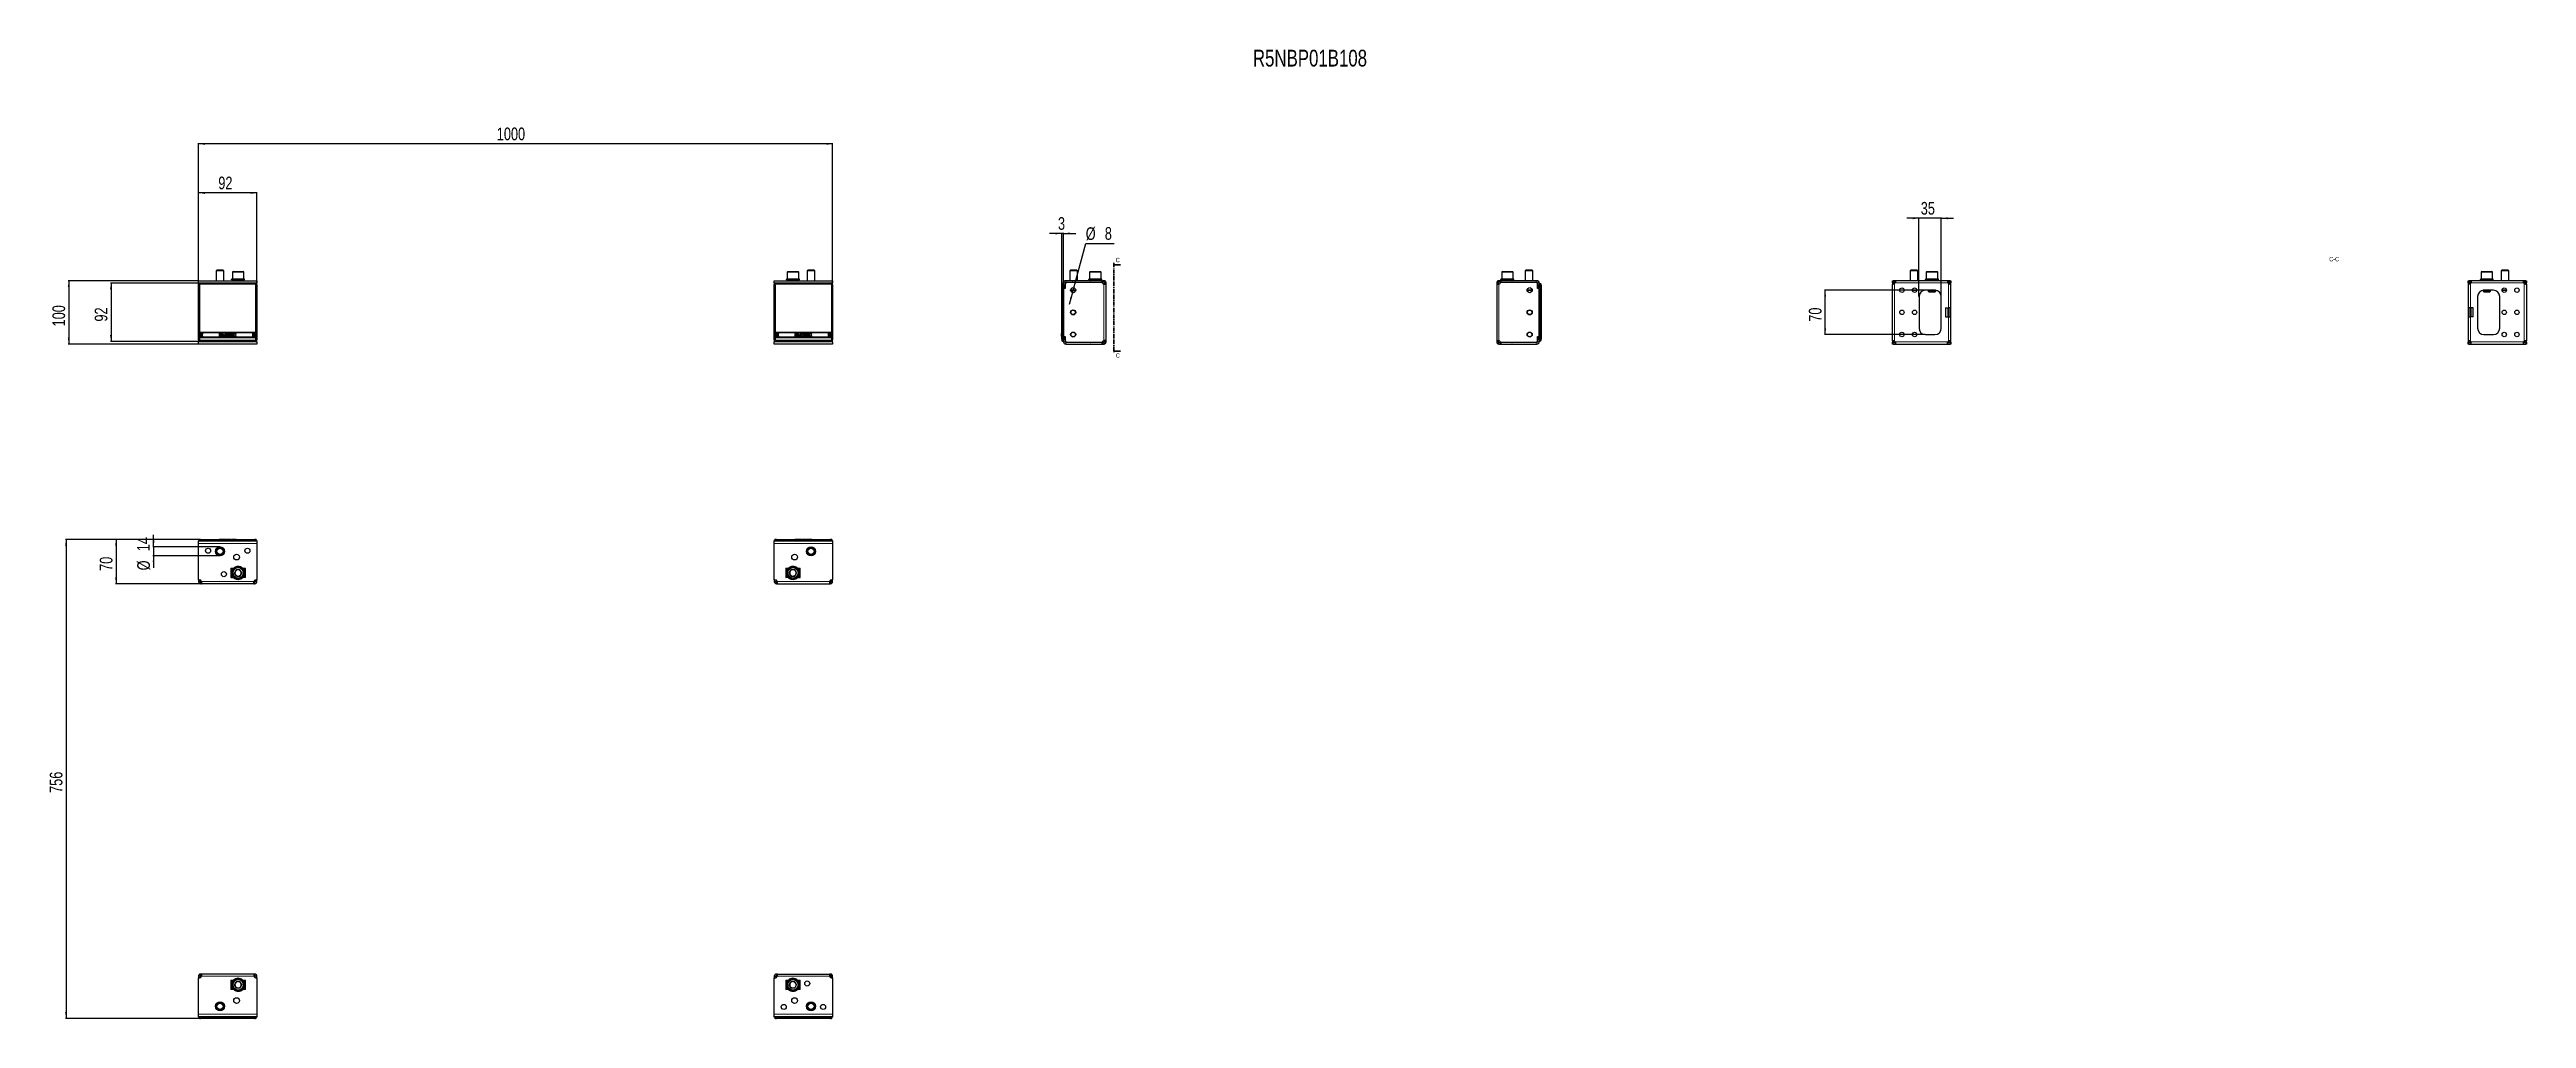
# Model space of a CAD drawing. Header units: millimetres. Extents: x -438 to 3468, y -870 to 660.
import ezdxf

# ---------------------------------------------------------------- set-up
doc = ezdxf.new("R2010")
doc.units = ezdxf.units.MM
doc.linetypes.add('CENTER', pattern=[10.16, 6.35, -1.27, 1.27, -1.27])
doc.layers.add('FORMAT', color=7, linetype='Continuous')
doc.styles.add('SLDTEXTSTYLE0', font='TXT', dxfattribs={"width": 0.75})
doc.dimstyles.new('SLDDIMSTYLE0', dxfattribs={"dimtxt": 20, "dimasz": 10, "dimexe": 0, "dimexo": 0.0625, "dimgap": 5, "dimtad": 2, "dimdec": 1, "dimrnd": 1e-09, "dimzin": 12, "dimdsep": 46, "dimtxsty": 'SLDTEXTSTYLE0', "dimsah": 1, "dimcen": 0.09, "dimadec": 0, "dimazin": 3, "dimtfac": 1, "dimtofl": 0, "dimtmove": 0, "dimatfit": 3, "dimfxl": 0, "dimfrac": 2, "dimtolj": 1, "dimtzin": 12, "dimarcsym": 0})
doc.dimstyles.new('SLDDIMSTYLE1', dxfattribs={"dimtxt": 20, "dimasz": 10, "dimexe": 0, "dimexo": 0.0625, "dimgap": 5, "dimtad": 2, "dimdec": 1, "dimrnd": 1e-09, "dimzin": 12, "dimdsep": 46, "dimtxsty": 'SLDTEXTSTYLE0', "dimsah": 1, "dimcen": 0.09, "dimadec": 0, "dimazin": 3, "dimtfac": 1, "dimtmove": 0, "dimatfit": 0, "dimfxl": 0, "dimfrac": 2, "dimtolj": 1, "dimtzin": 12, "dimarcsym": 0})
doc.dimstyles.new('SLDDIMSTYLE2', dxfattribs={"dimtxt": 20, "dimasz": 10, "dimexe": 0, "dimexo": 0.0625, "dimgap": 5, "dimtad": 0, "dimtih": 1, "dimtoh": 1, "dimdec": 1, "dimrnd": 1e-09, "dimzin": 12, "dimdsep": 46, "dimtxsty": 'SLDTEXTSTYLE0', "dimsah": 1, "dimcen": 0, "dimadec": 0, "dimazin": 3, "dimtfac": 1, "dimtmove": 0, "dimatfit": 3, "dimfxl": 0, "dimfrac": 2, "dimtolj": 1, "dimtzin": 12, "dimarcsym": 0})

msp = doc.modelspace()

# ---------------------------------------------------------------- texts
at = {"color": 7, "linetype": 'Continuous', "char_height": 7, "attachment_point": 1, "style": 'SLDTEXTSTYLE0'}
for insert in [(1243.15, 331.01), (1243.15, 180.27)]:
    msp.add_mtext('C', dxfattribs=dict(at, insert=insert))
at = {"layer": 'FORMAT', "style": 'SLDTEXTSTYLE0'}
for s, insert, char_height, attachment_point in [('R5NBP01B108', (1459.46, 659.41), 26.4583, 1), ('C-C', (3164.67, 332.45), 7, 2)]:
    msp.add_mtext(s, dxfattribs=dict(at, insert=insert, char_height=char_height, attachment_point=attachment_point))

# ---------------------------------------------------------------- blocks, each defined once
blk = doc.blocks.new('_D')
at = {"layer": 'FORMAT'}
for p, q in [((-203.4, 288.9), (-203.4, 434.4)), ((-111.4, 433.4), (-203.4, 433.4)), ((-111.4, 288.9), (-111.4, 434.4))]:
    blk.add_line(p, q, dxfattribs=at)
for points in [[(-203.4, 433.4), (-193.4, 431.9), (-193.4, 435)], [(-111.4, 433.4), (-121.4, 435), (-121.4, 431.9)]]:
    blk.add_solid(points, dxfattribs=at)
at = {"layer": 'FORMAT', "insert": (-172.2, 459.2), "char_height": 20, "attachment_point": 1, "style": 'SLDTEXTSTYLE0'}
blk.add_mtext('92', dxfattribs=at)
blk = doc.blocks.new('_D_1')
at = {"layer": 'FORMAT'}
for p, q in [((-203.4, 294.9), (-409.1, 294.9)), ((-408.1, 294.9), (-408.1, 194.9)), ((-203.4, 194.9), (-409.1, 194.9))]:
    blk.add_line(p, q, dxfattribs=at)
for points in [[(-408.1, 294.9), (-409.6, 284.9), (-406.6, 284.9)], [(-408.1, 194.9), (-406.6, 204.9), (-409.6, 204.9)]]:
    blk.add_solid(points, dxfattribs=at)
at = {"layer": 'FORMAT', "insert": (-433.9, 222.8), "char_height": 20, "attachment_point": 1, "rotation": 90, "style": 'SLDTEXTSTYLE0'}
blk.add_mtext('100', dxfattribs=at)
blk = doc.blocks.new('_D_2')
at = {"layer": 'FORMAT'}
for p, q in [((-149.9, 291.2), (-342.4, 291.2)), ((-341.4, 291.2), (-341.4, 199.2)), ((-149.9, 199.2), (-342.4, 199.2))]:
    blk.add_line(p, q, dxfattribs=at)
for points in [[(-341.4, 291.2), (-343, 281.2), (-339.9, 281.2)], [(-341.4, 199.2), (-339.9, 209.2), (-343, 209.2)]]:
    blk.add_solid(points, dxfattribs=at)
at = {"layer": 'FORMAT', "insert": (-367.2, 230.4), "char_height": 20, "attachment_point": 1, "rotation": 90, "style": 'SLDTEXTSTYLE0'}
blk.add_mtext('92', dxfattribs=at)
blk = doc.blocks.new('_D_3')
at = {"layer": 'FORMAT'}
for p, q in [((-203.4, 288.9), (-203.4, 511.9)), ((796.6, 510.9), (-203.4, 510.9)), ((796.6, 288.9), (796.6, 511.9))]:
    blk.add_line(p, q, dxfattribs=at)
for points in [[(-203.4, 510.9), (-193.4, 509.3), (-193.4, 512.4)], [(796.6, 510.9), (786.6, 512.4), (786.6, 509.3)]]:
    blk.add_solid(points, dxfattribs=at)
at = {"layer": 'FORMAT', "insert": (267, 536.6), "char_height": 20, "attachment_point": 1, "style": 'SLDTEXTSTYLE0'}
blk.add_mtext('1000', dxfattribs=at)
blk = doc.blocks.new('_D_4')
at = {"layer": 'FORMAT'}
for p, q in [((1157.9, 369.4), (1138.7, 369.4)), ((1157.9, 287.9), (1157.9, 370.4)), ((1160.9, 369.4), (1157.9, 369.4)), ((1160.9, 282.9), (1160.9, 370.4)), ((1160.9, 369.4), (1180.1, 369.4))]:
    blk.add_line(p, q, dxfattribs=at)
for points in [[(1157.9, 369.4), (1147.9, 371), (1147.9, 367.9)], [(1160.9, 369.4), (1170.9, 367.9), (1170.9, 371)]]:
    blk.add_solid(points, dxfattribs=at)
at = {"layer": 'FORMAT', "insert": (1152, 395.2), "char_height": 20, "attachment_point": 1, "style": 'SLDTEXTSTYLE0'}
blk.add_mtext('3', dxfattribs=at)
blk = doc.blocks.new('_D_5')
at = {"layer": 'FORMAT'}
for p, q in [((1177, 283.8), (1195.8, 353.4)), ((1195.8, 353.4), (1240.7, 353.4)), ((1174.9, 276.1), (1169.9, 257.5)), ((1174.9, 276.1), (1177, 283.8))]:
    blk.add_line(p, q, dxfattribs=at)
for points in [[(1174.9, 276.1), (1170.8, 266.8), (1173.7, 266)], [(1177, 283.8), (1181.1, 293.1), (1178.1, 293.9)]]:
    blk.add_solid(points, dxfattribs=at)
at = {"layer": 'FORMAT', "char_height": 20, "attachment_point": 1, "style": 'SLDTEXTSTYLE0'}
for s, insert in [('%%c', (1195.8, 379.2)), ('8', (1225.9, 379.5))]:
    blk.add_mtext(s, dxfattribs=dict(at, insert=insert))
blk = doc.blocks.new('_D_6')
at = {"layer": 'FORMAT'}
for p, q in [((-201.5, -113.3), (-334.4, -113.3)), ((-333.4, -113.3), (-333.4, -183.3)), ((-198.8, -183.3), (-334.4, -183.3))]:
    blk.add_line(p, q, dxfattribs=at)
for points in [[(-333.4, -113.3), (-335, -123.3), (-331.9, -123.3)], [(-333.4, -183.3), (-331.9, -173.3), (-335, -173.3)]]:
    blk.add_solid(points, dxfattribs=at)
at = {"layer": 'FORMAT', "insert": (-359.2, -163.1), "char_height": 20, "attachment_point": 1, "rotation": 90, "style": 'SLDTEXTSTYLE0'}
blk.add_mtext('70', dxfattribs=at)
blk = doc.blocks.new('_D_7')
at = {"layer": 'FORMAT'}
for p, q in [((-201.5, -113.3), (-413.3, -113.3)), ((-412.3, -113.3), (-412.3, -869.3)), ((-201.5, -869.3), (-413.3, -869.3))]:
    blk.add_line(p, q, dxfattribs=at)
for points in [[(-412.3, -113.3), (-413.9, -123.3), (-410.8, -123.3)], [(-412.3, -869.3), (-410.8, -859.3), (-413.9, -859.3)]]:
    blk.add_solid(points, dxfattribs=at)
at = {"layer": 'FORMAT', "insert": (-438.1, -513.5), "char_height": 20, "attachment_point": 1, "rotation": 90, "style": 'SLDTEXTSTYLE0'}
blk.add_mtext('756', dxfattribs=at)
blk = doc.blocks.new('_D_8')
at = {"layer": 'FORMAT'}
for p, q in [((-274.3, -125.3), (-274.3, -106.1)), ((-169.4, -125.3), (-275.3, -125.3)), ((-169.4, -139.3), (-275.3, -139.3)), ((-274.3, -125.3), (-274.3, -139.3)), ((-274.3, -139.3), (-274.3, -158.5))]:
    blk.add_line(p, q, dxfattribs=at)
for points in [[(-274.3, -125.3), (-272.8, -115.3), (-275.8, -115.3)], [(-274.3, -139.3), (-275.8, -149.3), (-272.8, -149.3)]]:
    blk.add_solid(points, dxfattribs=at)
at = {"layer": 'FORMAT', "char_height": 20, "attachment_point": 1, "rotation": 90, "style": 'SLDTEXTSTYLE0'}
for s, insert in [('14', (-300.4, -132)), ('%%c', (-300.1, -162.2))]:
    blk.add_mtext(s, dxfattribs=dict(at, insert=insert))
blk = doc.blocks.new('_D_9')
at = {"layer": 'FORMAT'}
for p, q in [((2509.9, 393.4), (2490.7, 393.4)), ((2509.9, 270), (2509.9, 394.4)), ((2544.9, 393.4), (2509.9, 393.4)), ((2544.9, 270), (2544.9, 394.4)), ((2544.9, 393.4), (2564.2, 393.4))]:
    blk.add_line(p, q, dxfattribs=at)
for points in [[(2509.9, 393.4), (2499.9, 395), (2499.9, 391.9)], [(2544.9, 393.4), (2554.9, 391.9), (2554.9, 395)]]:
    blk.add_solid(points, dxfattribs=at)
at = {"layer": 'FORMAT', "insert": (2512.7, 419.2), "char_height": 20, "attachment_point": 1, "style": 'SLDTEXTSTYLE0'}
blk.add_mtext('35', dxfattribs=at)
blk = doc.blocks.new('_D_10')
at = {"layer": 'FORMAT'}
for p, q in [((2519.9, 279.9), (2360.9, 279.9)), ((2361.9, 209.9), (2361.9, 279.9)), ((2519.9, 209.9), (2360.9, 209.9))]:
    blk.add_line(p, q, dxfattribs=at)
for points in [[(2361.9, 279.9), (2360.4, 269.9), (2363.5, 269.9)], [(2361.9, 209.9), (2363.5, 219.9), (2360.4, 219.9)]]:
    blk.add_solid(points, dxfattribs=at)
at = {"layer": 'FORMAT', "insert": (2336.2, 230.2), "char_height": 20, "attachment_point": 1, "rotation": 90, "style": 'SLDTEXTSTYLE0'}
blk.add_mtext('70', dxfattribs=at)

# ---------------------------------------------------------------- dimensions: what is measured, and where the dimension line sits
at = {"layer": 'FORMAT'}
for base, p1, p2, dimstyle, picture, middle in [((-203.42, 510.86), (796.58, 288.92), (-203.42, 288.92), 'SLDDIMSTYLE0', '_D_3', (296.58, 510.86)), ((-203.42, 433.45), (-111.42, 288.92), (-203.42, 288.92), 'SLDDIMSTYLE0', '_D', (-157.42, 433.45)), ((1157.91, 369.45), (1160.91, 282.85), (1157.91, 287.85), 'SLDDIMSTYLE1', '_D_4', (1159.41, 369.45)), ((2509.95, 393.45), (2544.95, 269.95), (2509.95, 269.95), 'SLDDIMSTYLE1', '_D_9', (2527.45, 393.45))]:
    dim = msp.add_linear_dim(base=base, p1=p1, p2=p2, dimstyle=dimstyle, dxfattribs=at)
    dim.commit()
    dim.dimension.update_dxf_attribs({"geometry": picture, "text_midpoint": middle, "dimtype": 160})
dim = msp.add_diameter_dim_2p(p1=(1176.96, 283.81), p2=(1174.87, 276.09), dimstyle='SLDDIMSTYLE2', dxfattribs=at)
dim.commit()
dim.dimension.update_dxf_attribs({"geometry": '_D_5', "text_midpoint": (1218.23, 369.45), "dimtype": 163})
for base, p1, p2, picture, middle in [((-408.1, 194.95), (-203.42, 294.95), (-203.42, 194.95), '_D_1', (-408.1, 244.95)), ((-341.43, 199.2), (-149.92, 291.2), (-149.92, 199.2), '_D_2', (-341.43, 245.2)), ((2361.94, 279.95), (2519.95, 209.95), (2519.95, 279.95), '_D_10', (2361.94, 244.95)), ((-412.31, -869.3), (-201.52, -113.3), (-201.52, -869.3), '_D_7', (-412.31, -491.3)), ((-333.43, -183.3), (-201.52, -113.3), (-198.83, -183.3), '_D_6', (-333.43, -148.3))]:
    dim = msp.add_linear_dim(base=base, p1=p1, p2=p2, angle=90, dimstyle='SLDDIMSTYLE0', dxfattribs=at)
    dim.commit()
    dim.dimension.update_dxf_attribs({"geometry": picture, "text_midpoint": middle, "dimtype": 160})
dim = msp.add_linear_dim(base=(-274.31, -139.3), p1=(-169.42, -125.3), p2=(-169.42, -139.3), angle=90, text='%%c<>', dimstyle='SLDDIMSTYLE1', dxfattribs=at)
dim.commit()
dim.dimension.update_dxf_attribs({"geometry": '_D_8', "text_midpoint": (-274.31, -132.3), "dimtype": 160})

# ---------------------------------------------------------------- linework, layer by layer
at = {"color": 7, "linetype": 'CENTER', "lineweight": 35}
msp.add_line((1240.06, 322.91), (1240.06, 180.96), dxfattribs=at)
at = {"color": 7, "linetype": 'Continuous', "lineweight": 35}
for p, q in [((1250.7, 319.91), (1240.06, 319.91)), ((1250.7, 183.96), (1240.06, 183.96))]:
    msp.add_line(p, q, dxfattribs=at)
at = {"color": 7, "linetype": 'Continuous', "lineweight": 25}
for p, q in [((-203.42, 291.45), (-203.42, 294.95)), ((-203.42, 294.95), (-111.42, 294.95)), ((-203.42, 291.45), (-203.42, 288.92)), ((-203.42, 288.3), (-203.42, 288.92)), ((-203.42, 202.1), (-203.42, 288.3)), ((-201.15, 291.2), (-200.52, 291.2)), ((-200.52, 291.2), (-164.92, 291.2)), ((-174.35, 311.45), (-175.42, 310.37)), ((-175.42, 310.37), (-175.42, 294.95)), ((-163.42, 310.37), (-175.42, 310.37)), ((-164.5, 311.45), (-174.35, 311.45)), ((-164.92, 291.2), (-164.92, 291.06)), ((-163.42, 310.37), (-164.5, 311.45)), ((-164.42, 290.93), (-150.42, 290.93)), ((-163.42, 294.95), (-163.42, 310.37)), ((-151.17, 297.45), (-151.17, 296.45)), ((-151.17, 297.45), (-151.17, 297.2)), ((-150.37, 297.45), (-151.17, 297.45)), ((-151.17, 297.45), (-151.17, 297.45)), ((-151.17, 296.45), (-151.17, 296.7)), ((-150.37, 296.45), (-151.17, 296.45)), ((-151.17, 296.45), (-151.17, 296.45)), ((-150.37, 297.45), (-150.27, 297.45)), ((-150.37, 296.45), (-150.27, 296.45)), ((-150.27, 297.45), (-150.27, 297.2)), ((-148.13, 297.45), (-150.27, 297.45)), ((-150.27, 296.45), (-150.27, 296.7)), ((-148.13, 296.45), (-150.27, 296.45)), ((-149.92, 308.45), (-149.92, 297.45)), ((-149.92, 291.06), (-149.92, 291.2)), ((-149.92, 291.2), (-114.32, 291.2)), ((-148.92, 309.45), (-140.5, 309.45)), ((-148.13, 297.45), (-147.95, 297.45)), ((-148.13, 296.45), (-147.95, 296.45)), ((-147.95, 297.45), (-147.95, 297.2)), ((-144.8, 297.45), (-147.95, 297.45)), ((-147.95, 296.45), (-147.95, 296.7)), ((-144.8, 296.45), (-147.95, 296.45)), ((-146.92, 296.45), (-146.92, 294.95)), ((-144.8, 297.45), (-144.56, 297.45)), ((-144.8, 296.45), (-144.56, 296.45)), ((-144.56, 297.45), (-144.56, 297.2)), ((-140.87, 297.45), (-144.56, 297.45)), ((-144.56, 296.45), (-144.56, 296.7)), ((-140.87, 296.45), (-144.56, 296.45)), ((-140.87, 297.45), (-140.69, 297.45)), ((-140.87, 297.45), (-140.78, 297.45)), ((-140.87, 296.45), (-140.69, 296.45)), ((-140.69, 296.45), (-140.62, 296.45)), ((-140.66, 297.45), (-140.62, 297.45)), ((-140.62, 297.45), (-140.62, 297.2)), ((-136.95, 297.45), (-140.62, 297.45)), ((-140.62, 296.45), (-140.62, 296.7)), ((-136.95, 296.45), (-140.62, 296.45)), ((-140.5, 309.45), (-132.92, 309.45)), ((-136.95, 297.45), (-136.72, 297.45)), ((-136.95, 296.45), (-136.72, 296.45)), ((-136.72, 297.45), (-136.72, 297.2)), ((-133.64, 297.45), (-136.72, 297.45)), ((-136.72, 296.45), (-136.72, 296.7)), ((-133.64, 296.45), (-136.72, 296.45)), ((-134.92, 294.95), (-134.92, 296.45)), ((-133.64, 297.45), (-133.46, 297.45)), ((-133.64, 296.45), (-133.46, 296.45)), ((-133.46, 297.45), (-133.46, 297.2)), ((-131.43, 297.45), (-133.46, 297.45)), ((-133.46, 296.45), (-133.46, 296.7)), ((-131.43, 296.45), (-133.46, 296.45)), ((-131.92, 297.45), (-131.92, 308.45)), ((-131.43, 297.45), (-131.34, 297.45)), ((-131.43, 296.45), (-131.34, 296.45)), ((-131.34, 297.45), (-131.34, 297.2)), ((-130.67, 297.45), (-131.34, 297.45)), ((-131.34, 296.45), (-131.34, 296.7)), ((-130.67, 296.45), (-131.34, 296.45)), ((-130.67, 296.45), (-130.67, 297.45)), ((-114.32, 291.2), (-113.7, 291.2)), ((-111.42, 294.95), (-111.42, 291.45)), ((-111.42, 288.92), (-111.42, 291.45)), ((-111.42, 288.92), (-111.42, 288.3)), ((-111.42, 288.3), (-111.42, 202.1)), ((704.58, 291.45), (704.58, 294.95)), ((704.58, 294.95), (796.58, 294.95)), ((704.58, 291.45), (704.58, 288.92)), ((704.58, 288.3), (704.58, 288.92)), ((704.58, 202.1), (704.58, 288.3)), ((706.85, 291.2), (707.48, 291.2)), ((707.48, 291.2), (743.08, 291.2)), ((723.83, 297.45), (723.83, 296.45)), ((723.83, 297.45), (723.83, 297.2)), ((724.65, 297.45), (723.83, 297.45)), ((723.83, 297.45), (723.83, 297.45)), ((723.83, 296.45), (723.83, 296.7)), ((724.65, 296.45), (723.83, 296.45)), ((723.83, 296.45), (723.83, 296.45)), ((724.65, 297.45), (724.75, 297.45)), ((724.65, 296.45), (724.75, 296.45)), ((724.75, 297.45), (724.75, 297.2)), ((726.9, 297.45), (724.75, 297.45)), ((724.75, 296.45), (724.75, 296.7)), ((726.9, 296.45), (724.75, 296.45)), ((725.08, 308.45), (725.08, 297.45)), ((726.08, 309.45), (734.52, 309.45)), ((726.9, 297.45), (727.08, 297.45)), ((726.9, 296.45), (727.08, 296.45)), ((727.08, 297.45), (727.08, 297.2)), ((730.25, 297.45), (727.08, 297.45)), ((727.08, 296.45), (727.08, 296.7)), ((730.25, 296.45), (727.08, 296.45)), ((728.08, 296.45), (728.08, 294.95)), ((730.25, 297.45), (730.48, 297.45)), ((730.25, 296.45), (730.48, 296.45)), ((730.48, 297.45), (730.48, 297.2)), ((734.18, 297.45), (730.48, 297.45)), ((730.48, 296.45), (730.48, 296.7)), ((734.18, 296.45), (730.48, 296.45)), ((734.18, 297.45), (734.26, 297.45)), ((734.18, 296.45), (734.34, 296.45)), ((734.34, 296.45), (734.43, 296.45)), ((734.38, 297.45), (734.43, 297.45)), ((734.43, 297.45), (734.43, 297.2)), ((738.09, 297.45), (734.43, 297.45)), ((734.43, 296.45), (734.43, 296.7)), ((738.09, 296.45), (734.43, 296.45)), ((734.52, 309.45), (742.08, 309.45)), ((738.09, 297.45), (738.32, 297.45)), ((738.09, 296.45), (738.32, 296.45)), ((738.32, 297.45), (738.32, 297.2)), ((741.4, 297.45), (738.32, 297.45)), ((738.32, 296.45), (738.32, 296.7)), ((741.4, 296.45), (738.32, 296.45)), ((740.08, 294.95), (740.08, 296.45)), ((741.4, 297.45), (741.57, 297.45)), ((741.4, 296.45), (741.57, 296.45)), ((741.57, 297.45), (741.57, 297.2)), ((743.59, 297.45), (741.57, 297.45)), ((741.57, 296.45), (741.57, 296.7)), ((743.59, 296.45), (741.57, 296.45)), ((743.08, 297.45), (743.08, 308.45)), ((743.08, 291.2), (743.08, 291.06)), ((743.58, 290.93), (757.58, 290.93)), ((743.59, 297.45), (743.68, 297.45)), ((743.59, 296.45), (743.68, 296.45)), ((743.68, 297.45), (743.68, 297.2)), ((744.33, 297.45), (743.68, 297.45)), ((743.68, 296.45), (743.68, 296.7)), ((744.33, 296.45), (743.68, 296.45)), ((744.33, 296.45), (744.33, 297.45)), ((757.65, 311.45), (756.58, 310.37)), ((756.58, 310.37), (756.58, 294.95)), ((768.58, 310.37), (756.58, 310.37)), ((767.5, 311.45), (757.65, 311.45)), ((758.08, 291.06), (758.08, 291.2)), ((758.08, 291.2), (793.68, 291.2)), ((768.58, 310.37), (767.5, 311.45)), ((768.58, 294.95), (768.58, 310.37)), ((793.68, 291.2), (794.3, 291.2)), ((796.58, 294.95), (796.58, 291.45)), ((796.58, 288.92), (796.58, 291.45)), ((796.58, 288.92), (796.58, 288.3)), ((796.58, 288.3), (796.58, 202.1)), ((1157.91, 289.3), (1157.91, 287.85)), ((1157.91, 213.4), (1157.91, 287.85)), ((1159.03, 290.74), (1160.71, 291.2)), ((1160.71, 291.2), (1160.91, 291.2)), ((1160.71, 288.3), (1160.71, 202.1)), ((1160.91, 283.5), (1160.91, 291.45)), ((1160.91, 288.92), (1160.91, 201.47)), ((1160.91, 283.5), (1163.41, 283.5)), ((1160.91, 207.05), (1160.91, 282.85)), ((1163.51, 282.85), (1160.91, 282.85)), ((1163.41, 283.5), (1163.41, 291.45)), ((1163.51, 284.43), (1163.41, 284.21)), ((1163.51, 289.85), (1163.51, 282.85)), ((1221.01, 294.95), (1164.41, 294.95)), ((1164.41, 292.45), (1221.01, 292.45)), ((1166.01, 292.35), (1220.99, 292.35)), ((1166.66, 292.45), (1166.66, 292.35)), ((1166.96, 292.45), (1166.96, 292.35)), ((1168.64, 292.45), (1168.64, 292.35)), ((1171.99, 311.45), (1170.91, 310.37)), ((1170.91, 310.37), (1170.91, 294.95)), ((1182.91, 310.37), (1170.91, 310.37)), ((1171.59, 292.45), (1171.59, 292.35)), ((1179.88, 279.45), (1171.95, 279.45)), ((1181.84, 311.45), (1171.99, 311.45)), ((1175.35, 292.45), (1175.35, 292.35)), ((1179.34, 292.45), (1179.34, 292.35)), ((1182.91, 310.37), (1181.84, 311.45)), ((1182.91, 294.95), (1182.91, 310.37)), ((1182.97, 292.45), (1182.97, 292.35)), ((1185.67, 292.45), (1185.67, 292.35)), ((1187.04, 292.45), (1187.04, 292.35)), ((1187.16, 292.35), (1187.16, 292.45)), ((1200.66, 297.45), (1200.66, 296.45)), ((1200.67, 297.45), (1200.67, 297.2)), ((1201.5, 297.45), (1200.67, 297.45)), ((1200.67, 297.45), (1200.67, 297.45)), ((1200.67, 296.45), (1200.67, 296.7)), ((1201.5, 296.45), (1200.67, 296.45)), ((1200.67, 296.45), (1200.67, 296.45)), ((1201.5, 297.45), (1201.6, 297.45)), ((1201.5, 296.45), (1201.6, 296.45)), ((1201.6, 297.45), (1201.6, 297.2)), ((1203.77, 297.45), (1201.6, 297.45)), ((1201.6, 296.45), (1201.6, 296.7)), ((1203.77, 296.45), (1201.6, 296.45)), ((1201.91, 308.45), (1201.91, 297.45)), ((1202.91, 309.45), (1218.91, 309.45)), ((1203.77, 297.45), (1203.95, 297.45)), ((1203.77, 296.45), (1203.95, 296.45)), ((1203.95, 297.45), (1203.95, 297.2)), ((1207.12, 297.45), (1203.95, 297.45)), ((1203.95, 296.45), (1203.95, 296.7)), ((1207.12, 296.45), (1203.95, 296.45)), ((1204.91, 296.45), (1204.91, 294.95)), ((1207.12, 297.45), (1207.36, 297.45)), ((1207.12, 296.45), (1207.36, 296.45)), ((1207.36, 297.45), (1207.36, 297.2)), ((1211.06, 297.45), (1207.36, 297.45)), ((1207.36, 296.45), (1207.36, 296.7)), ((1211.06, 296.45), (1207.36, 296.45)), ((1211.05, 297.45), (1211.31, 297.45)), ((1211.06, 297.45), (1211.13, 297.45)), ((1211.06, 296.45), (1211.21, 296.45)), ((1211.21, 296.45), (1211.3, 296.45)), ((1211.26, 297.45), (1211.3, 297.45)), ((1211.3, 297.45), (1211.3, 297.2)), ((1214.97, 297.45), (1211.3, 297.45)), ((1211.3, 296.45), (1211.3, 296.7)), ((1214.97, 296.45), (1211.3, 296.45)), ((1214.97, 297.45), (1215.19, 297.45)), ((1214.97, 296.45), (1215.19, 296.45)), ((1215.19, 297.45), (1215.19, 297.2)), ((1218.26, 297.45), (1215.19, 297.45)), ((1215.19, 296.45), (1215.19, 296.7)), ((1218.26, 296.45), (1215.19, 296.45)), ((1216.91, 294.95), (1216.91, 296.45)), ((1218.26, 297.45), (1218.43, 297.45)), ((1218.26, 296.45), (1218.43, 296.45)), ((1218.43, 297.45), (1218.43, 297.2)), ((1220.44, 297.45), (1218.43, 297.45)), ((1218.43, 296.45), (1218.43, 296.7)), ((1220.44, 296.45), (1218.43, 296.45)), ((1219.91, 297.45), (1219.91, 308.45)), ((1220.44, 297.45), (1220.53, 297.45)), ((1220.44, 296.45), (1220.53, 296.45)), ((1220.53, 297.45), (1220.53, 297.2)), ((1221.16, 297.45), (1220.53, 297.45)), ((1220.53, 296.45), (1220.53, 296.7)), ((1221.16, 296.45), (1220.53, 296.45)), ((1221.01, 294.95), (1222.01, 294.95)), ((1222.01, 292.45), (1221.01, 292.45)), ((1221.16, 296.45), (1221.16, 297.45)), ((1222.01, 292.45), (1222.01, 294.95)), ((1224.41, 294.95), (1222.01, 294.95)), ((1224.41, 292.45), (1222.01, 292.45)), ((1224.41, 294.95), (1224.41, 292.45)), ((1227.91, 291.45), (1225.41, 291.45)), ((1225.41, 290.23), (1225.41, 291.45)), ((1227.91, 290.23), (1225.41, 290.23)), ((1227.91, 290.23), (1227.91, 291.45)), ((1227.91, 199.67), (1227.91, 290.23)), ((1846.41, 291.45), (1843.91, 291.45)), ((1843.91, 291.45), (1843.91, 290.23)), ((1846.41, 290.23), (1843.91, 290.23)), ((1843.91, 290.23), (1843.91, 199.67)), ((1846.41, 291.45), (1846.41, 290.23)), ((1847.41, 292.45), (1847.41, 294.95)), ((1849.82, 294.95), (1847.41, 294.95)), ((1849.82, 292.45), (1847.41, 292.45)), ((1849.82, 294.95), (1849.82, 292.45)), ((1849.82, 294.95), (1850.82, 294.95)), ((1850.82, 292.45), (1849.82, 292.45)), ((1850.66, 297.45), (1850.66, 296.45)), ((1850.66, 297.45), (1850.67, 297.45)), ((1850.66, 296.45), (1850.67, 296.45)), ((1850.67, 297.45), (1850.67, 297.2)), ((1851.46, 297.45), (1850.67, 297.45)), ((1850.67, 296.45), (1850.67, 296.7)), ((1851.46, 296.45), (1850.67, 296.45)), ((1907.41, 294.95), (1850.82, 294.95)), ((1850.82, 292.45), (1907.41, 292.45)), ((1850.84, 292.35), (1905.81, 292.35)), ((1851.46, 297.45), (1851.56, 297.45)), ((1851.46, 296.45), (1851.56, 296.45)), ((1851.56, 297.45), (1851.56, 297.2)), ((1853.7, 297.45), (1851.56, 297.45)), ((1851.56, 296.45), (1851.56, 296.7)), ((1853.7, 296.45), (1851.56, 296.45)), ((1851.91, 308.45), (1851.91, 297.45)), ((1852.91, 309.45), (1868.91, 309.45)), ((1853.7, 297.45), (1853.88, 297.45)), ((1853.7, 296.45), (1853.88, 296.45)), ((1853.88, 297.45), (1853.88, 297.2)), ((1857.04, 297.45), (1853.88, 297.45)), ((1853.88, 296.45), (1853.88, 296.7)), ((1857.04, 296.45), (1853.88, 296.45)), ((1854.91, 296.45), (1854.91, 294.95)), ((1857.04, 297.45), (1857.27, 297.45)), ((1857.04, 296.45), (1857.27, 296.45)), ((1857.27, 297.45), (1857.27, 297.2)), ((1860.97, 297.45), (1857.27, 297.45)), ((1857.27, 296.45), (1857.27, 296.7)), ((1860.97, 296.45), (1857.27, 296.45)), ((1860.97, 297.45), (1861.05, 297.45)), ((1860.97, 296.45), (1861.14, 296.45)), ((1861.14, 296.45), (1861.22, 296.45)), ((1861.18, 297.45), (1861.22, 297.45)), ((1861.22, 297.45), (1861.22, 297.2)), ((1864.89, 297.45), (1861.22, 297.45)), ((1861.22, 296.45), (1861.22, 296.7)), ((1864.89, 296.45), (1861.22, 296.45)), ((1864.89, 297.45), (1865.11, 297.45)), ((1864.89, 296.45), (1865.11, 296.45)), ((1865.11, 297.45), (1865.11, 297.2)), ((1868.2, 297.45), (1865.11, 297.45)), ((1865.11, 296.45), (1865.11, 296.7)), ((1868.2, 296.45), (1865.11, 296.45)), ((1866.91, 294.95), (1866.91, 296.45)), ((1868.2, 297.45), (1868.37, 297.45)), ((1868.2, 296.45), (1868.37, 296.45)), ((1868.37, 297.45), (1868.37, 297.2)), ((1870.4, 297.45), (1868.37, 297.45)), ((1868.37, 296.45), (1868.37, 296.7)), ((1870.4, 296.45), (1868.37, 296.45)), ((1869.91, 297.45), (1869.91, 308.45)), ((1870.4, 297.45), (1870.5, 297.45)), ((1870.4, 296.45), (1870.5, 296.45)), ((1870.5, 297.45), (1870.5, 297.2)), ((1871.16, 297.45), (1870.5, 297.45)), ((1870.5, 296.45), (1870.5, 296.7)), ((1871.16, 296.45), (1870.5, 296.45)), ((1871.16, 296.45), (1871.16, 297.45)), ((1884.66, 292.45), (1884.66, 292.35)), ((1884.96, 292.45), (1884.96, 292.35)), ((1886.64, 292.45), (1886.64, 292.35)), ((1889.99, 311.45), (1888.91, 310.37)), ((1888.91, 310.37), (1888.91, 294.95)), ((1900.91, 310.37), (1888.91, 310.37)), ((1889.59, 292.45), (1889.59, 292.35)), ((1899.84, 311.45), (1889.99, 311.45)), ((1899.88, 279.45), (1891.95, 279.45)), ((1893.35, 292.45), (1893.35, 292.35)), ((1897.34, 292.45), (1897.34, 292.35)), ((1900.91, 310.37), (1899.84, 311.45)), ((1900.91, 294.95), (1900.91, 310.37)), ((1900.97, 292.45), (1900.97, 292.35)), ((1903.67, 292.45), (1903.67, 292.35)), ((1905.04, 292.45), (1905.04, 292.35)), ((1905.16, 292.35), (1905.16, 292.45)), ((1908.31, 282.85), (1908.31, 289.85)), ((1908.31, 284.43), (1908.41, 284.21)), ((1910.91, 282.85), (1908.31, 282.85)), ((1908.41, 291.45), (1908.41, 283.5)), ((1910.91, 283.5), (1908.41, 283.5)), ((1910.91, 291.45), (1910.91, 283.5)), ((1910.91, 291.2), (1911.11, 291.2)), ((1910.91, 201.47), (1910.91, 288.92)), ((1910.91, 282.85), (1910.91, 207.05)), ((1911.11, 291.2), (1912.8, 290.74)), ((1911.11, 202.1), (1911.11, 288.3)), ((1913.91, 287.85), (1913.91, 289.3)), ((1913.91, 287.85), (1913.91, 213.4)), ((2467.95, 292.45), (2467.95, 294.95)), ((2467.95, 294.95), (2469.06, 294.95)), ((2469.06, 292.45), (2467.95, 292.45)), ((2467.95, 292.45), (2467.95, 292.35)), ((2467.95, 292.35), (2470.45, 292.35)), ((2467.95, 291.74), (2467.95, 292.35)), ((2467.95, 291.74), (2467.95, 289.67)), ((2467.95, 200.22), (2467.95, 289.67)), ((2467.95, 289.67), (2469.04, 289.67)), ((2472.78, 294.95), (2469.06, 294.95)), ((2472.78, 292.45), (2469.06, 292.45)), ((2470.45, 292.35), (2470.45, 291.74)), ((2470.45, 291.74), (2470.45, 289.92)), ((2555.12, 294.95), (2472.78, 294.95)), ((2472.78, 294.95), (2472.78, 292.73)), ((2497.02, 311.45), (2495.95, 310.37)), ((2495.95, 310.37), (2495.95, 294.95)), ((2507.95, 310.37), (2495.95, 310.37)), ((2506.87, 311.45), (2497.02, 311.45)), ((2506.41, 279.45), (2499.48, 279.45)), ((2507.95, 310.37), (2506.87, 311.45)), ((2507.95, 294.95), (2507.95, 310.37)), ((2534.95, 279.95), (2519.95, 279.95)), ((2520.2, 297.45), (2520.2, 296.45)), ((2520.2, 297.45), (2520.21, 297.45)), ((2520.2, 296.45), (2520.21, 296.45)), ((2520.21, 297.45), (2520.21, 297.2)), ((2521.03, 297.45), (2520.21, 297.45)), ((2520.21, 296.45), (2520.21, 296.7)), ((2521.03, 296.45), (2520.21, 296.45)), ((2521.03, 297.45), (2521.13, 297.45)), ((2521.03, 296.45), (2521.13, 296.45)), ((2521.13, 297.45), (2521.13, 297.2)), ((2523.3, 297.45), (2521.13, 297.45)), ((2521.13, 296.45), (2521.13, 296.7)), ((2523.3, 296.45), (2521.13, 296.45)), ((2521.45, 308.45), (2521.45, 297.45)), ((2521.62, 279.85), (2521.6, 279.85)), ((2521.62, 279.85), (2521.62, 279.85)), ((2521.72, 279.85), (2521.62, 279.85)), ((2521.72, 279.95), (2521.72, 279.85)), ((2524.97, 279.85), (2521.72, 279.85)), ((2522.45, 309.45), (2530.84, 309.45)), ((2523.3, 297.45), (2523.48, 297.45)), ((2523.3, 296.45), (2523.48, 296.45)), ((2523.48, 297.45), (2523.48, 297.2)), ((2526.66, 297.45), (2523.48, 297.45)), ((2523.48, 296.45), (2523.48, 296.7)), ((2526.66, 296.45), (2523.48, 296.45)), ((2524.45, 296.45), (2524.45, 294.95)), ((2524.45, 279.85), (2524.45, 278.52)), ((2524.45, 278.52), (2525.52, 277.45)), ((2524.45, 278.52), (2530.74, 278.52)), ((2524.97, 279.85), (2526.87, 279.85)), ((2525.52, 277.45), (2530.69, 277.45)), ((2526.66, 297.45), (2526.89, 297.45)), ((2526.66, 296.45), (2526.89, 296.45)), ((2527.43, 279.85), (2526.87, 279.85)), ((2526.89, 297.45), (2526.89, 297.2)), ((2530.59, 297.45), (2526.89, 297.45)), ((2526.89, 296.45), (2526.89, 296.7)), ((2530.59, 296.45), (2526.89, 296.45)), ((2533.47, 279.85), (2527.43, 279.85)), ((2530.59, 297.45), (2530.89, 297.45)), ((2530.59, 297.45), (2530.67, 297.45)), ((2530.59, 296.45), (2530.74, 296.45)), ((2530.69, 277.45), (2535.37, 277.45)), ((2530.74, 296.45), (2530.84, 296.45)), ((2530.74, 278.52), (2536.45, 278.52)), ((2530.79, 297.45), (2530.84, 297.45)), ((2530.84, 309.45), (2538.45, 309.45)), ((2530.84, 297.45), (2530.84, 297.2)), ((2534.5, 297.45), (2530.84, 297.45)), ((2530.84, 296.45), (2530.84, 296.7)), ((2534.5, 296.45), (2530.84, 296.45)), ((2534.02, 279.85), (2533.47, 279.85)), ((2534.02, 279.85), (2535.92, 279.85)), ((2534.5, 297.45), (2534.73, 297.45)), ((2534.5, 296.45), (2534.73, 296.45)), ((2534.73, 297.45), (2534.73, 297.2)), ((2537.79, 297.45), (2534.73, 297.45)), ((2534.73, 296.45), (2534.73, 296.7)), ((2537.79, 296.45), (2534.73, 296.45)), ((2535.37, 277.45), (2536.45, 278.52)), ((2536.36, 279.85), (2535.92, 279.85)), ((2536.45, 294.95), (2536.45, 296.45)), ((2536.45, 278.52), (2536.45, 279.83)), ((2537.79, 297.45), (2537.97, 297.45)), ((2537.79, 296.45), (2537.97, 296.45)), ((2537.97, 297.45), (2537.97, 297.2)), ((2539.97, 297.45), (2537.97, 297.45)), ((2537.97, 296.45), (2537.97, 296.7)), ((2539.97, 296.45), (2537.97, 296.45)), ((2539.45, 297.45), (2539.45, 308.45)), ((2539.97, 297.45), (2540.06, 297.45)), ((2539.97, 296.45), (2540.06, 296.45)), ((2540.06, 297.45), (2540.06, 297.2)), ((2540.7, 297.45), (2540.06, 297.45)), ((2540.06, 296.45), (2540.06, 296.7)), ((2540.7, 296.45), (2540.06, 296.45)), ((2540.7, 296.45), (2540.7, 297.45)), ((2555.12, 294.95), (2555.12, 292.45)), ((2558.84, 294.95), (2555.12, 294.95)), ((2558.84, 292.45), (2555.12, 292.45)), ((2557.45, 292.35), (2559.95, 292.35)), ((2557.45, 291.74), (2557.45, 292.35)), ((2557.45, 289.9), (2557.45, 291.74)), ((2558.84, 294.95), (2559.95, 294.95)), ((2559.95, 292.45), (2558.84, 292.45)), ((2559.95, 294.95), (2559.95, 292.45)), ((2559.95, 292.35), (2559.95, 292.45)), ((2559.95, 292.35), (2559.95, 291.74)), ((2559.95, 289.67), (2559.95, 291.74)), ((2559.95, 251.95), (2559.95, 289.67)), ((3375.95, 292.45), (3375.95, 294.95)), ((3375.95, 294.95), (3377.06, 294.95)), ((3377.06, 292.45), (3375.95, 292.45)), ((3375.95, 292.45), (3375.95, 292.35)), ((3375.95, 292.35), (3378.45, 292.35)), ((3375.95, 291.74), (3375.95, 292.35)), ((3375.95, 291.74), (3375.95, 289.67)), ((3375.95, 289.67), (3377.04, 289.67)), ((3375.95, 289.67), (3375.95, 251.95)), ((3380.78, 294.95), (3377.06, 294.95)), ((3380.78, 292.45), (3377.06, 292.45)), ((3378.45, 292.35), (3378.45, 291.74)), ((3378.45, 291.74), (3378.45, 289.92)), ((3463.12, 294.95), (3380.78, 294.95)), ((3380.78, 294.95), (3380.78, 292.73)), ((3395.2, 297.45), (3395.2, 296.45)), ((3395.2, 297.45), (3395.21, 297.45)), ((3395.2, 296.45), (3395.21, 296.45)), ((3395.21, 297.45), (3395.21, 297.2)), ((3396.04, 297.45), (3395.21, 297.45)), ((3395.21, 296.45), (3395.21, 296.7)), ((3396.04, 296.45), (3395.21, 296.45)), ((3396.04, 297.45), (3396.14, 297.45)), ((3396.04, 296.45), (3396.14, 296.45)), ((3396.14, 297.45), (3396.14, 297.2)), ((3398.3, 297.45), (3396.14, 297.45)), ((3396.14, 296.45), (3396.14, 296.7)), ((3398.3, 296.45), (3396.14, 296.45)), ((3396.45, 308.45), (3396.45, 297.45)), ((3397.45, 309.45), (3405.79, 309.45)), ((3398.3, 297.45), (3398.49, 297.45)), ((3398.3, 296.45), (3398.49, 296.45)), ((3398.49, 297.45), (3398.49, 297.2)), ((3401.66, 297.45), (3398.49, 297.45)), ((3398.49, 296.45), (3398.49, 296.7)), ((3401.66, 296.45), (3398.49, 296.45)), ((3399.45, 296.45), (3399.45, 294.95)), ((3399.45, 279.83), (3399.45, 278.52)), ((3399.45, 278.52), (3400.52, 277.45)), ((3399.45, 278.52), (3405.7, 278.52)), ((3399.97, 279.85), (3399.54, 279.85)), ((3399.97, 279.85), (3401.87, 279.85)), ((3400.52, 277.45), (3405.66, 277.45)), ((3415.95, 279.95), (3400.95, 279.95)), ((3401.66, 297.45), (3401.89, 297.45)), ((3401.66, 296.45), (3401.89, 296.45)), ((3402.43, 279.85), (3401.87, 279.85)), ((3401.89, 297.45), (3401.89, 297.2)), ((3405.59, 297.45), (3401.89, 297.45)), ((3401.89, 296.45), (3401.89, 296.7)), ((3405.59, 296.45), (3401.89, 296.45)), ((3408.47, 279.85), (3402.43, 279.85)), ((3405.59, 297.45), (3405.83, 297.45)), ((3405.59, 297.45), (3405.67, 297.45)), ((3405.59, 296.45), (3405.75, 296.45)), ((3405.66, 277.45), (3410.37, 277.45)), ((3405.7, 278.52), (3411.45, 278.52)), ((3405.75, 296.45), (3405.84, 296.45)), ((3405.79, 309.45), (3413.45, 309.45)), ((3405.8, 297.45), (3405.84, 297.45)), ((3405.84, 297.45), (3405.84, 297.2)), ((3409.5, 297.45), (3405.84, 297.45)), ((3405.84, 296.45), (3405.84, 296.7)), ((3409.5, 296.45), (3405.84, 296.45)), ((3409.02, 279.85), (3408.47, 279.85)), ((3409.02, 279.85), (3410.92, 279.85)), ((3409.5, 297.45), (3409.73, 297.45)), ((3409.5, 296.45), (3409.73, 296.45)), ((3409.73, 297.45), (3409.73, 297.2)), ((3412.8, 297.45), (3409.73, 297.45)), ((3409.73, 296.45), (3409.73, 296.7)), ((3412.8, 296.45), (3409.73, 296.45)), ((3410.37, 277.45), (3411.45, 278.52)), ((3414.18, 279.85), (3410.92, 279.85)), ((3411.45, 294.95), (3411.45, 296.45)), ((3411.45, 278.52), (3411.45, 279.85)), ((3412.8, 297.45), (3412.97, 297.45)), ((3412.8, 296.45), (3412.97, 296.45)), ((3412.97, 297.45), (3412.97, 297.2)), ((3414.97, 297.45), (3412.97, 297.45)), ((3412.97, 296.45), (3412.97, 296.7)), ((3414.97, 296.45), (3412.97, 296.45)), ((3414.18, 279.85), (3414.18, 279.95)), ((3414.28, 279.85), (3414.18, 279.85)), ((3414.3, 279.85), (3414.28, 279.85)), ((3414.28, 279.85), (3414.28, 279.85)), ((3414.45, 297.45), (3414.45, 308.45)), ((3414.97, 297.45), (3415.06, 297.45)), ((3414.97, 296.45), (3415.06, 296.45)), ((3415.06, 297.45), (3415.06, 297.2)), ((3415.7, 297.45), (3415.06, 297.45)), ((3415.06, 296.45), (3415.06, 296.7)), ((3415.7, 296.45), (3415.06, 296.45)), ((3415.7, 296.45), (3415.7, 297.45)), ((3429.02, 311.45), (3427.95, 310.37)), ((3427.95, 310.37), (3427.95, 294.95)), ((3439.95, 310.37), (3427.95, 310.37)), ((3438.87, 311.45), (3429.02, 311.45)), ((3436.41, 279.45), (3429.48, 279.45)), ((3439.95, 310.37), (3438.87, 311.45)), ((3439.95, 294.95), (3439.95, 310.37)), ((3463.12, 292.45), (3463.12, 294.95)), ((3466.84, 294.95), (3463.12, 294.95)), ((3466.84, 292.45), (3463.12, 292.45)), ((3465.45, 292.35), (3467.95, 292.35)), ((3465.45, 291.74), (3465.45, 292.35)), ((3465.45, 289.9), (3465.45, 291.74)), ((3466.84, 294.95), (3467.95, 294.95)), ((3467.95, 292.45), (3466.84, 292.45)), ((3467.95, 294.95), (3467.95, 292.45)), ((3467.95, 292.35), (3467.95, 292.45)), ((3467.95, 292.35), (3467.95, 291.74)), ((3467.95, 289.67), (3467.95, 291.74)), ((3467.95, 289.67), (3467.95, 200.22)), ((2509.95, 269.95), (2509.95, 219.95)), ((2544.95, 219.95), (2544.95, 269.95)), ((2551.95, 251.95), (2556.45, 251.95)), ((2551.95, 251.95), (2551.95, 237.95)), ((2551.95, 237.95), (2556.45, 237.95)), ((2559.95, 251.95), (2556.45, 251.95)), ((2556.45, 237.95), (2559.95, 237.95)), ((2557.45, 237.95), (2557.45, 251.95)), ((2559.95, 237.95), (2559.95, 251.95)), ((2559.95, 200.22), (2559.95, 237.95)), ((3379.45, 251.95), (3375.95, 251.95)), ((3375.95, 251.95), (3375.95, 237.95)), ((3375.95, 237.95), (3379.45, 237.95)), ((3375.95, 237.95), (3375.95, 200.22)), ((3378.45, 251.95), (3378.45, 237.95)), ((3383.95, 251.95), (3379.45, 251.95)), ((3383.95, 237.95), (3379.45, 237.95)), ((3383.95, 237.95), (3383.95, 251.95)), ((3390.95, 269.95), (3390.95, 219.95)), ((3425.95, 219.95), (3425.95, 269.95)), ((-203.42, 201.47), (-203.42, 202.1)), ((-203.42, 201.47), (-203.42, 198.45)), ((-203.42, 194.95), (-203.42, 198.45)), ((-113.32, 213.4), (-201.52, 213.4)), ((-201.52, 213.4), (-201.52, 205.2)), ((-201.52, 205.2), (-113.32, 205.2)), ((-200.52, 199.2), (-201.15, 199.2)), ((-201.02, 205.9), (-201.02, 212.7)), ((-200.82, 212.9), (-199.72, 212.9)), ((-199.72, 205.7), (-200.82, 205.7)), ((-164.92, 199.2), (-200.52, 199.2)), ((-199.52, 212.7), (-199.52, 205.9)), ((-199.02, 205.9), (-199.02, 212.7)), ((-198.82, 212.9), (-197.72, 212.9)), ((-197.72, 205.7), (-198.82, 205.7)), ((-197.52, 212.7), (-197.52, 205.9)), ((-197.02, 207.7), (-197.02, 210.9)), ((-195.02, 212.9), (-119.82, 212.9)), ((-119.82, 205.7), (-195.02, 205.7)), ((-170.85, 210.96), (-170.85, 207.64)), ((-165.17, 211.4), (-170.41, 211.4)), ((-170.41, 207.2), (-165.17, 207.2)), ((-169.44, 211.07), (-165.26, 211.07)), ((-169.44, 207.53), (-169.44, 211.07)), ((-166.98, 207.52), (-169.44, 207.53)), ((-167.7, 209.38), (-167.7, 208.93)), ((-167.7, 208.67), (-167.7, 208.2)), ((-165.26, 211.07), (-165.26, 210.68)), ((-165.26, 210.68), (-164.74, 210.68)), ((-164.92, 199.2), (-164.92, 199.33)), ((-164.74, 210.68), (-164.74, 210.96)), ((-164.42, 199.47), (-150.42, 199.47)), ((-163.25, 208.83), (-163.25, 209.28)), ((-163.25, 208.1), (-163.25, 208.57)), ((-159.28, 211.42), (-162.1, 211.4)), ((-162.1, 211.4), (-162.1, 207.2)), ((-162.1, 207.2), (-159.42, 207.21)), ((-159.48, 210.83), (-160.52, 210.82)), ((-160.52, 210.82), (-160.52, 207.72)), ((-160.52, 207.72), (-159.57, 207.73)), ((-159.42, 207.21), (-159.41, 207.21)), ((-159.41, 207.21), (-159.39, 207.21)), ((-155, 211.4), (-155, 207.2)), ((-153.51, 211.4), (-155, 211.4)), ((-155, 207.2), (-153.49, 207.2)), ((-153.51, 209.43), (-153.51, 211.4)), ((-150.84, 211.4), (-153.51, 209.43)), ((-153.49, 208.96), (-151.48, 207.2)), ((-153.49, 207.2), (-153.49, 208.96)), ((-152.24, 209.54), (-149.71, 211.4)), ((-149.65, 207.2), (-152.24, 209.54)), ((-151.48, 207.2), (-149.65, 207.2)), ((-149.71, 211.4), (-150.84, 211.4)), ((-149.92, 199.33), (-149.92, 199.2)), ((-114.32, 199.2), (-149.92, 199.2)), ((-144.44, 210.38), (-144.25, 210.38)), ((-144.26, 207.43), (-144.07, 207.97)), ((-144.25, 210.38), (-143.99, 211.1)), ((-144.07, 207.97), (-144.23, 207.97)), ((-117.82, 207.7), (-117.82, 210.9)), ((-117.32, 212.7), (-117.32, 205.9)), ((-117.12, 212.9), (-116.02, 212.9)), ((-116.02, 205.7), (-117.12, 205.7)), ((-115.82, 205.9), (-115.82, 212.7)), ((-115.32, 212.7), (-115.32, 205.9)), ((-115.12, 212.9), (-114.02, 212.9)), ((-114.02, 205.7), (-115.12, 205.7)), ((-113.7, 199.2), (-114.32, 199.2)), ((-113.82, 205.9), (-113.82, 212.7)), ((-113.32, 205.2), (-113.32, 213.4)), ((-111.42, 202.1), (-111.42, 201.47)), ((-111.42, 198.45), (-111.42, 201.47)), ((-111.42, 198.45), (-111.42, 194.95)), ((704.58, 201.47), (704.58, 202.1)), ((704.58, 201.47), (704.58, 198.45)), ((704.58, 194.95), (704.58, 198.45)), ((794.68, 213.4), (706.48, 213.4)), ((706.48, 213.4), (706.48, 205.2)), ((706.48, 205.2), (794.68, 205.2)), ((707.48, 199.2), (706.85, 199.2)), ((706.98, 205.9), (706.98, 212.7)), ((707.18, 212.9), (708.28, 212.9)), ((708.28, 205.7), (707.18, 205.7)), ((743.08, 199.2), (707.48, 199.2)), ((708.48, 212.7), (708.48, 205.9)), ((708.98, 205.9), (708.98, 212.7)), ((709.18, 212.9), (710.28, 212.9)), ((710.28, 205.7), (709.18, 205.7)), ((710.48, 212.7), (710.48, 205.9)), ((710.98, 207.7), (710.98, 210.9)), ((712.98, 212.9), (788.18, 212.9)), ((788.18, 205.7), (712.98, 205.7)), ((737.15, 210.96), (737.15, 207.64)), ((742.83, 211.4), (737.59, 211.4)), ((737.59, 207.2), (742.83, 207.2)), ((738.56, 211.07), (742.74, 211.07)), ((738.56, 207.53), (738.56, 211.07)), ((741.02, 207.52), (738.56, 207.53)), ((740.3, 209.38), (740.3, 208.93)), ((740.3, 208.67), (740.3, 208.2)), ((742.74, 211.07), (742.74, 210.68)), ((742.74, 210.68), (743.26, 210.68)), ((743.08, 199.2), (743.08, 199.33)), ((743.26, 210.68), (743.26, 210.96)), ((743.58, 199.47), (757.58, 199.47)), ((744.75, 208.83), (744.75, 209.28)), ((744.75, 208.1), (744.75, 208.57)), ((748.72, 211.42), (745.9, 211.4)), ((745.9, 211.4), (745.9, 207.2)), ((745.9, 207.2), (748.58, 207.21)), ((748.52, 210.83), (747.48, 210.82)), ((747.48, 210.82), (747.48, 207.72)), ((747.48, 207.72), (748.43, 207.73)), ((748.58, 207.21), (748.59, 207.21)), ((748.59, 207.21), (748.61, 207.21)), ((753, 211.4), (753, 207.2)), ((754.49, 211.4), (753, 211.4)), ((753, 207.2), (754.51, 207.2)), ((754.49, 209.43), (754.49, 211.4)), ((757.16, 211.4), (754.49, 209.43)), ((754.51, 208.96), (756.52, 207.2)), ((754.51, 207.2), (754.51, 208.96)), ((755.76, 209.54), (758.29, 211.4)), ((758.35, 207.2), (755.76, 209.54)), ((756.52, 207.2), (758.35, 207.2)), ((758.29, 211.4), (757.16, 211.4)), ((758.08, 199.33), (758.08, 199.2)), ((793.68, 199.2), (758.08, 199.2)), ((763.56, 210.38), (763.75, 210.38)), ((763.74, 207.43), (763.93, 207.97)), ((763.75, 210.38), (764.01, 211.1)), ((763.93, 207.97), (763.77, 207.97)), ((790.18, 207.7), (790.18, 210.9)), ((790.68, 212.7), (790.68, 205.9)), ((790.88, 212.9), (791.98, 212.9)), ((791.98, 205.7), (790.88, 205.7)), ((792.18, 205.9), (792.18, 212.7)), ((792.68, 212.7), (792.68, 205.9)), ((792.88, 212.9), (793.98, 212.9)), ((793.98, 205.7), (792.88, 205.7)), ((794.3, 199.2), (793.68, 199.2)), ((794.18, 205.9), (794.18, 212.7)), ((794.68, 205.2), (794.68, 213.4)), ((796.58, 202.1), (796.58, 201.47)), ((796.58, 198.45), (796.58, 201.47)), ((796.58, 198.45), (796.58, 194.95)), ((1157.71, 211.45), (1157.91, 211.45)), ((1157.71, 211.1), (1157.91, 211.1)), ((1157.71, 210.38), (1157.71, 211.1)), ((1157.71, 210.38), (1157.91, 210.38)), ((1157.71, 209.43), (1157.71, 209.54)), ((1157.71, 207.97), (1157.91, 207.97)), ((1157.71, 207.43), (1157.71, 207.97)), ((1157.71, 207.43), (1157.91, 207.43)), ((1157.71, 207.14), (1157.91, 207.14)), ((1157.91, 205.2), (1157.91, 213.4)), ((1157.91, 202.55), (1157.91, 205.2)), ((1157.91, 202.55), (1157.91, 201.1)), ((1160.71, 199.2), (1159.03, 199.65)), ((1160.91, 199.2), (1160.71, 199.2)), ((1160.91, 207.05), (1163.51, 207.05)), ((1160.91, 198.45), (1160.91, 206.4)), ((1160.91, 206.4), (1163.41, 206.4)), ((1163.41, 198.45), (1163.41, 206.4)), ((1163.51, 205.97), (1163.41, 206.18)), ((1163.51, 207.05), (1163.51, 200.05)), ((1221.01, 197.45), (1164.41, 197.45)), ((1220.99, 197.55), (1166.01, 197.55)), ((1221.01, 197.45), (1222.01, 197.45)), ((1222.01, 194.95), (1222.01, 197.45)), ((1222.01, 197.45), (1224.41, 197.45)), ((1224.41, 197.45), (1224.41, 194.95)), ((1225.41, 199.67), (1227.91, 199.67)), ((1225.41, 198.45), (1225.41, 199.67)), ((1225.41, 198.45), (1227.91, 198.45)), ((1227.91, 198.45), (1227.91, 199.67)), ((1843.91, 199.67), (1846.41, 199.67)), ((1843.91, 199.67), (1843.91, 198.45)), ((1843.91, 198.45), (1846.41, 198.45)), ((1846.41, 199.67), (1846.41, 198.45)), ((1847.41, 194.95), (1847.41, 197.45)), ((1847.41, 197.45), (1849.82, 197.45)), ((1849.82, 197.45), (1849.82, 194.95)), ((1849.82, 197.45), (1850.82, 197.45)), ((1907.41, 197.45), (1850.82, 197.45)), ((1905.81, 197.55), (1850.84, 197.55)), ((1908.31, 207.05), (1910.91, 207.05)), ((1908.31, 200.05), (1908.31, 207.05)), ((1908.31, 205.97), (1908.41, 206.18)), ((1908.41, 206.4), (1908.41, 198.45)), ((1910.91, 206.4), (1908.41, 206.4)), ((1910.91, 206.4), (1910.91, 198.45)), ((1911.11, 199.2), (1910.91, 199.2)), ((1912.8, 199.65), (1911.11, 199.2)), ((1913.91, 213.4), (1913.91, 205.2)), ((1914.11, 211.45), (1913.91, 211.45)), ((1914.11, 211.42), (1913.91, 211.42)), ((1914.11, 211.4), (1913.91, 211.4)), ((1914.11, 207.2), (1913.91, 207.2)), ((1914.11, 207.14), (1913.91, 207.14)), ((1913.91, 205.2), (1913.91, 202.55)), ((1913.91, 201.1), (1913.91, 202.55)), ((1914.11, 210.96), (1914.11, 207.64)), ((2467.95, 200.22), (2467.95, 198.16)), ((2467.95, 197.55), (2467.95, 198.16)), ((2470.45, 197.55), (2467.95, 197.55)), ((2467.95, 197.55), (2467.95, 197.45)), ((2467.95, 194.95), (2467.95, 197.45)), ((2467.95, 197.45), (2469.06, 197.45)), ((2469.06, 197.45), (2472.78, 197.45)), ((2470.45, 200), (2470.45, 198.16)), ((2470.45, 198.16), (2470.45, 197.55)), ((2472.78, 197.45), (2472.78, 194.95)), ((2519.95, 209.95), (2534.95, 209.95)), ((2555.12, 197.45), (2558.84, 197.45)), ((2555.12, 194.95), (2555.12, 197.16)), ((2557.45, 198.16), (2557.45, 199.98)), ((2557.45, 197.55), (2557.45, 198.16)), ((2559.95, 197.55), (2557.45, 197.55)), ((2558.84, 197.45), (2559.95, 197.45)), ((2559.95, 200.22), (2558.85, 200.22)), ((2559.95, 198.16), (2559.95, 200.22)), ((2559.95, 198.16), (2559.95, 197.55)), ((2559.95, 197.45), (2559.95, 197.55)), ((2559.95, 197.45), (2559.95, 194.95)), ((3375.95, 200.22), (3375.95, 198.16)), ((3375.95, 197.55), (3375.95, 198.16)), ((3378.45, 197.55), (3375.95, 197.55)), ((3375.95, 197.55), (3375.95, 197.45)), ((3375.95, 194.95), (3375.95, 197.45)), ((3375.95, 197.45), (3377.06, 197.45)), ((3377.06, 197.45), (3380.78, 197.45)), ((3378.45, 200), (3378.45, 198.16)), ((3378.45, 198.16), (3378.45, 197.55)), ((3380.78, 194.95), (3380.78, 197.45)), ((3400.95, 209.95), (3415.95, 209.95)), ((3463.12, 197.45), (3466.84, 197.45)), ((3463.12, 194.95), (3463.12, 197.16)), ((3465.45, 198.16), (3465.45, 199.98)), ((3465.45, 197.55), (3465.45, 198.16)), ((3467.95, 197.55), (3465.45, 197.55)), ((3466.84, 197.45), (3467.95, 197.45)), ((3467.95, 200.22), (3466.85, 200.22)), ((3467.95, 198.16), (3467.95, 200.22)), ((3467.95, 198.16), (3467.95, 197.55)), ((3467.95, 197.45), (3467.95, 197.55)), ((3467.95, 197.45), (3467.95, 194.95)), ((-111.42, 194.95), (-203.42, 194.95)), ((796.58, 194.95), (704.58, 194.95)), ((1164.41, 194.95), (1221.01, 194.95)), ((1222.01, 194.95), (1221.01, 194.95)), ((1222.01, 194.95), (1224.41, 194.95)), ((1847.41, 194.95), (1849.82, 194.95)), ((1850.82, 194.95), (1849.82, 194.95)), ((1850.82, 194.95), (1907.41, 194.95)), ((2469.06, 194.95), (2467.95, 194.95)), ((2469.06, 194.95), (2472.78, 194.95)), ((2472.78, 194.95), (2555.12, 194.95)), ((2555.12, 194.95), (2558.84, 194.95)), ((2559.95, 194.95), (2558.84, 194.95)), ((3377.06, 194.95), (3375.95, 194.95)), ((3377.06, 194.95), (3380.78, 194.95)), ((3380.78, 194.95), (3463.12, 194.95)), ((3463.12, 194.95), (3466.84, 194.95)), ((3467.95, 194.95), (3466.84, 194.95)), ((-203.42, -116.1), (-202.97, -114.41)), ((-203.42, -116.3), (-203.42, -116.1)), ((-203.42, -119.8), (-203.42, -116.3)), ((-111.42, -116.3), (-203.42, -116.3)), ((-200.07, -113.3), (-201.52, -113.3)), ((-164.92, -116.1), (-200.52, -116.1)), ((-200.07, -113.3), (-114.77, -113.3)), ((-170.85, -113.1), (-170.85, -113.3)), ((-165.19, -113.1), (-165.13, -113.1)), ((-165.13, -113.1), (-165.13, -113.3)), ((-165.13, -113.1), (-164, -113.1)), ((-164.92, -115.6), (-164.92, -116.1)), ((-164.92, -116.3), (-164.92, -116.1)), ((-150.42, -115.1), (-164.42, -115.1)), ((-164, -113.1), (-164, -113.3)), ((-164, -113.1), (-161.34, -113.1)), ((-161.34, -113.1), (-161.34, -113.3)), ((-161.34, -113.1), (-159.85, -113.1)), ((-159.85, -113.1), (-159.85, -113.3)), ((-159.04, -113.07), (-159.04, -113.3)), ((-155.57, -113.1), (-152.74, -113.1)), ((-152.74, -113.1), (-152.74, -113.3)), ((-151.6, -113.1), (-151.6, -113.3)), ((-151.34, -113.1), (-151.34, -113.3)), ((-150.11, -113.1), (-150.11, -113.3)), ((-149.92, -116.1), (-149.92, -115.6)), ((-114.32, -116.1), (-149.92, -116.1)), ((-149.92, -116.3), (-149.92, -116.1)), ((-149.67, -113.1), (-144.43, -113.1)), ((-143.99, -113.1), (-143.99, -113.3)), ((-113.32, -113.3), (-114.77, -113.3)), ((-111.87, -114.41), (-111.42, -116.1)), ((-111.42, -116.1), (-111.42, -116.3)), ((-111.42, -116.3), (-111.42, -119.8)), ((704.58, -116.1), (705.03, -114.41)), ((704.58, -116.3), (704.58, -116.1)), ((704.58, -119.8), (704.58, -116.3)), ((796.58, -116.3), (704.58, -116.3)), ((707.93, -113.3), (706.48, -113.3)), ((743.08, -116.1), (707.48, -116.1)), ((707.93, -113.3), (793.23, -113.3)), ((737.15, -113.1), (737.15, -113.3)), ((742.81, -113.1), (742.87, -113.1)), ((742.87, -113.1), (742.87, -113.3)), ((742.87, -113.1), (744, -113.1)), ((743.08, -115.6), (743.08, -116.1)), ((743.08, -116.3), (743.08, -116.1)), ((757.58, -115.1), (743.58, -115.1)), ((744, -113.1), (744, -113.3)), ((744, -113.1), (746.66, -113.1)), ((746.66, -113.1), (746.66, -113.3)), ((746.66, -113.1), (748.15, -113.1)), ((748.15, -113.1), (748.15, -113.3)), ((748.96, -113.07), (748.96, -113.3)), ((752.43, -113.1), (755.26, -113.1)), ((755.26, -113.1), (755.26, -113.3)), ((756.4, -113.1), (756.4, -113.3)), ((756.66, -113.1), (756.66, -113.3)), ((757.89, -113.1), (757.89, -113.3)), ((758.08, -116.1), (758.08, -115.6)), ((793.68, -116.1), (758.08, -116.1)), ((758.08, -116.3), (758.08, -116.1)), ((758.33, -113.1), (763.57, -113.1)), ((764.01, -113.1), (764.01, -113.3)), ((794.68, -113.3), (793.23, -113.3)), ((796.13, -114.41), (796.58, -116.1)), ((796.58, -116.1), (796.58, -116.3)), ((796.58, -116.3), (796.58, -119.8)), ((-203.42, -176.4), (-203.42, -119.8)), ((-141.26, -157.3), (-141.31, -156.05)), ((-141.06, -156.05), (-141.14, -157.3)), ((-111.42, -119.8), (-111.42, -176.4)), ((704.58, -176.4), (704.58, -119.8)), ((733.73, -157.3), (733.68, -156.05)), ((733.93, -156.05), (733.86, -157.3)), ((796.58, -119.8), (796.58, -176.4)), ((-203.42, -177.29), (-203.42, -176.4)), ((-203.42, -177.29), (-203.42, -179.8)), ((-203.42, -179.8), (-200.92, -179.8)), ((-200.92, -177.51), (-200.92, -179.8)), ((-199.92, -183.3), (-199.92, -180.8)), ((-199.92, -180.8), (-198.83, -180.8)), ((-199.92, -183.3), (-198.83, -183.3)), ((-198.83, -183.3), (-198.83, -180.8)), ((-116.01, -183.3), (-198.83, -183.3)), ((-151.92, -159.3), (-152.27, -158.95)), ((-151.92, -173.3), (-152.27, -173.65)), ((-151.92, -159.3), (-151.92, -173.3)), ((-148.41, -159.3), (-151.92, -159.3)), ((-151.57, -159.65), (-151.92, -159.3)), ((-151.57, -172.95), (-151.92, -173.3)), ((-151.92, -173.3), (-148.41, -173.3)), ((-151.17, -166.44), (-149.92, -166.51)), ((-149.92, -166.64), (-151.16, -166.69)), ((-149.36, -163.17), (-150.53, -162.74)), ((-150.44, -162.5), (-149.32, -163.05)), ((-150.34, -170.35), (-149.15, -169.94)), ((-149.1, -170.06), (-150.24, -170.58)), ((-150.17, -161.88), (-150.17, -160)), ((-149.01, -160), (-150.17, -160)), ((-150.17, -172.6), (-150.17, -170.71)), ((-150.17, -172.6), (-149.01, -172.6)), ((-147.52, -160.18), (-148.44, -159.33)), ((-148.27, -159.15), (-147.44, -160.09)), ((-148.07, -173.64), (-147.13, -172.81)), ((-147.92, -159.55), (-147.92, -159.81)), ((-147.04, -172.9), (-147.89, -173.82)), ((-146.69, -166.58), (-144.05, -161.44)), ((-143.56, -171.43), (-146.69, -166.58)), ((-144.68, -158.12), (-145.2, -156.98)), ((-144.97, -156.88), (-144.57, -158.07)), ((-144.71, -175.82), (-144.16, -174.69)), ((-144.05, -174.74), (-144.48, -175.91)), ((-138.28, -161.16), (-144.05, -161.44)), ((-143.56, -171.43), (-137.8, -171.15)), ((-140.78, -176.55), (-140.7, -175.29)), ((-140.58, -175.29), (-140.53, -176.54)), ((-135.15, -166.02), (-138.28, -161.16)), ((-137.8, -157.86), (-137.36, -156.68)), ((-135.15, -166.02), (-137.8, -171.15)), ((-137.13, -156.77), (-137.68, -157.9)), ((-136.87, -175.71), (-137.28, -174.53)), ((-137.16, -174.47), (-136.64, -175.61)), ((-134.8, -159.69), (-133.96, -158.78)), ((-133.77, -158.95), (-134.71, -159.78)), ((-133.57, -173.44), (-134.41, -172.51)), ((-134.32, -172.41), (-133.4, -173.26)), ((-133.92, -173.05), (-133.92, -172.78)), ((-129.92, -159.3), (-133.43, -159.3)), ((-129.92, -173.3), (-133.43, -173.3)), ((-131.67, -160), (-132.84, -160)), ((-132.84, -172.6), (-131.67, -172.6)), ((-132.74, -162.54), (-131.61, -162.02)), ((-131.51, -162.24), (-132.69, -162.65)), ((-131.4, -170.09), (-132.53, -169.54)), ((-132.48, -169.42), (-131.31, -169.86)), ((-131.93, -165.95), (-130.68, -165.91)), ((-130.67, -166.16), (-131.92, -166.08)), ((-131.67, -161.88), (-131.67, -160)), ((-131.67, -172.6), (-131.67, -170.71)), ((-129.92, -173.3), (-130.27, -172.95)), ((-129.57, -158.95), (-129.92, -159.3)), ((-129.92, -159.3), (-129.92, -173.3)), ((-129.57, -173.65), (-129.92, -173.3)), ((-116.01, -183.3), (-116.01, -180.8)), ((-116.01, -180.8), (-114.92, -180.8)), ((-116.01, -183.3), (-114.92, -183.3)), ((-114.92, -183.3), (-114.92, -180.8)), ((-113.92, -179.8), (-113.92, -177.51)), ((-111.42, -179.8), (-113.92, -179.8)), ((-111.42, -176.4), (-111.42, -177.29)), ((-111.42, -179.8), (-111.42, -177.29)), ((704.58, -177.29), (704.58, -176.4)), ((704.58, -177.29), (704.58, -179.8)), ((704.58, -179.8), (707.08, -179.8)), ((707.08, -177.51), (707.08, -179.8)), ((708.08, -183.3), (708.08, -180.8)), ((708.08, -180.8), (709.17, -180.8)), ((708.08, -183.3), (709.17, -183.3)), ((709.17, -183.3), (709.17, -180.8)), ((709.17, -183.3), (791.99, -183.3)), ((722.73, -158.95), (723.08, -159.3)), ((722.73, -173.65), (723.08, -173.3)), ((723.08, -173.3), (723.08, -159.3)), ((723.08, -159.3), (726.59, -159.3)), ((723.08, -159.3), (723.43, -159.65)), ((723.08, -173.3), (723.43, -172.95)), ((726.59, -173.3), (723.08, -173.3)), ((723.83, -166.44), (725.08, -166.52)), ((725.09, -166.64), (723.84, -166.69)), ((725.64, -163.18), (724.46, -162.74)), ((724.55, -162.51), (725.68, -163.06)), ((724.67, -170.35), (725.85, -169.94)), ((725.9, -170.06), (724.77, -170.58)), ((724.83, -161.88), (724.83, -160)), ((725.99, -160), (724.83, -160)), ((724.83, -172.6), (724.83, -170.71)), ((724.83, -172.6), (725.99, -172.6)), ((727.47, -160.18), (726.56, -159.33)), ((726.73, -159.15), (727.56, -160.09)), ((726.93, -173.65), (727.87, -172.82)), ((727.08, -159.55), (727.08, -159.82)), ((727.96, -172.9), (727.12, -173.82)), ((728.31, -166.54), (730.98, -161.42)), ((731.41, -171.41), (728.31, -166.54)), ((730.32, -158.12), (729.79, -156.99)), ((730.02, -156.88), (730.43, -158.07)), ((730.29, -175.82), (730.84, -174.69)), ((730.96, -174.74), (730.52, -175.91)), ((736.75, -161.18), (730.98, -161.42)), ((731.41, -171.41), (737.17, -171.17)), ((734.22, -176.55), (734.3, -175.29)), ((734.43, -175.29), (734.47, -176.54)), ((739.85, -166.05), (736.75, -161.18)), ((739.85, -166.05), (737.17, -171.17)), ((737.2, -157.86), (737.63, -156.68)), ((737.87, -156.77), (737.32, -157.9)), ((738.14, -175.71), (737.73, -174.52)), ((737.84, -174.47), (738.36, -175.61)), ((740.19, -159.69), (741.04, -158.77)), ((741.22, -158.95), (740.28, -159.78)), ((741.43, -173.44), (740.6, -172.5)), ((740.68, -172.41), (741.6, -173.26)), ((741.08, -173.05), (741.08, -172.78)), ((745.08, -159.3), (741.57, -159.3)), ((741.57, -173.3), (745.08, -173.3)), ((743.33, -160), (742.16, -160)), ((742.16, -172.6), (743.33, -172.6)), ((742.25, -162.53), (743.39, -162.01)), ((743.49, -162.24), (742.31, -162.65)), ((743.6, -170.08), (742.48, -169.54)), ((742.52, -169.42), (743.69, -169.85)), ((743.07, -165.95), (744.32, -165.9)), ((744.33, -166.15), (743.08, -166.08)), ((743.33, -161.88), (743.33, -160)), ((743.33, -172.6), (743.33, -170.71)), ((744.73, -159.65), (745.08, -159.3)), ((744.73, -172.95), (745.08, -173.3)), ((745.08, -159.3), (745.43, -158.95)), ((745.08, -173.3), (745.08, -159.3)), ((745.08, -173.3), (745.43, -173.65)), ((791.99, -180.8), (791.99, -183.3)), ((791.99, -180.8), (793.08, -180.8)), ((791.99, -183.3), (793.08, -183.3)), ((793.08, -180.8), (793.08, -183.3)), ((794.08, -179.8), (794.08, -177.51)), ((794.08, -179.8), (796.58, -179.8)), ((796.58, -176.4), (796.58, -177.29)), ((796.58, -179.8), (796.58, -177.29)), ((-200.92, -802.8), (-203.42, -802.8)), ((-203.42, -802.8), (-203.42, -805.3)), ((-203.42, -806.2), (-203.42, -805.3)), ((-203.42, -862.8), (-203.42, -806.2)), ((-200.92, -802.8), (-200.92, -805.08)), ((-199.92, -801.8), (-199.92, -799.3)), ((-198.83, -799.3), (-199.92, -799.3)), ((-198.83, -801.8), (-199.92, -801.8)), ((-198.83, -801.8), (-198.83, -799.3)), ((-116.01, -799.3), (-198.83, -799.3)), ((-151.92, -809.3), (-152.27, -808.95)), ((-151.92, -809.3), (-151.92, -823.3)), ((-148.41, -809.3), (-151.92, -809.3)), ((-151.57, -809.65), (-151.92, -809.3)), ((-151.17, -816.35), (-149.92, -816.44)), ((-149.92, -816.56), (-151.17, -816.6)), ((-149.33, -813.1), (-150.5, -812.65)), ((-150.41, -812.42), (-149.29, -812.98)), ((-150.37, -820.27), (-149.18, -819.87)), ((-149.13, -819.98), (-150.27, -820.5)), ((-150.17, -811.88), (-150.17, -810)), ((-149.01, -810), (-150.17, -810)), ((-147.47, -810.12), (-148.38, -809.27)), ((-148.27, -809.3), (-148.35, -809.3)), ((-148.21, -809.09), (-147.38, -810.03)), ((-147.92, -809.55), (-147.92, -809.7)), ((-147.34, -809.99), (-147.92, -809.65)), ((-147.35, -810), (-147.6, -810)), ((-146.69, -816.6), (-144.07, -811.46)), ((-143.54, -821.44), (-146.69, -816.6)), ((-144.61, -808.09), (-145.12, -806.95)), ((-144.89, -806.85), (-144.49, -808.04)), ((-138.3, -811.15), (-144.07, -811.46)), ((-141.19, -807.3), (-141.22, -806.05)), ((-140.97, -806.05), (-141.06, -807.3)), ((-135.16, -815.99), (-138.3, -811.15)), ((-135.16, -815.99), (-137.78, -821.14)), ((-137.72, -807.88), (-137.28, -806.72)), ((-137.05, -806.81), (-137.61, -807.93)), ((-134.75, -809.75), (-133.89, -808.84)), ((-133.71, -809.01), (-134.66, -809.83)), ((-133.43, -809.3), (-129.92, -809.3)), ((-131.67, -810), (-132.84, -810)), ((-132.71, -812.61), (-131.57, -812.1)), ((-131.47, -812.33), (-132.66, -812.72)), ((-131.43, -820.17), (-132.55, -819.61)), ((-132.51, -819.49), (-131.34, -819.94)), ((-131.93, -816.03), (-130.68, -815.99)), ((-130.67, -816.24), (-131.92, -816.16)), ((-131.67, -811.88), (-131.67, -810)), ((-129.92, -809.3), (-130.27, -809.65)), ((-129.57, -808.95), (-129.92, -809.3)), ((-129.92, -809.3), (-129.92, -823.3)), ((-116.01, -799.3), (-116.01, -801.8)), ((-114.92, -799.3), (-116.01, -799.3)), ((-114.92, -801.8), (-116.01, -801.8)), ((-114.92, -799.3), (-114.92, -801.8)), ((-111.42, -802.8), (-113.92, -802.8)), ((-113.92, -805.08), (-113.92, -802.8)), ((-111.42, -805.3), (-111.42, -802.8)), ((-111.42, -805.3), (-111.42, -806.2)), ((-111.42, -806.2), (-111.42, -862.8)), ((704.58, -802.8), (707.08, -802.8)), ((704.58, -802.8), (704.58, -805.3)), ((704.58, -806.2), (704.58, -805.3)), ((704.58, -862.8), (704.58, -806.2)), ((707.08, -802.8), (707.08, -805.08)), ((708.08, -799.3), (708.08, -801.8)), ((709.17, -799.3), (708.08, -799.3)), ((709.17, -801.8), (708.08, -801.8)), ((709.17, -799.3), (709.17, -801.8)), ((709.17, -799.3), (791.99, -799.3)), ((722.73, -808.95), (723.08, -809.3)), ((723.08, -809.3), (726.59, -809.3)), ((723.08, -823.3), (723.08, -809.3)), ((723.08, -809.3), (723.43, -809.65)), ((723.83, -816.4), (725.08, -816.48)), ((725.08, -816.6), (723.83, -816.65)), ((725.65, -813.14), (724.48, -812.7)), ((724.57, -812.47), (725.7, -813.02)), ((724.65, -820.31), (725.83, -819.91)), ((725.89, -820.02), (724.75, -820.54)), ((724.83, -811.88), (724.83, -810)), ((725.99, -810), (724.83, -810)), ((727.5, -810.15), (726.59, -809.3)), ((726.76, -809.12), (727.59, -810.06)), ((727.08, -809.55), (727.08, -809.76)), ((727.65, -810), (727.33, -810)), ((728.31, -816.61), (730.92, -811.46)), ((731.47, -821.45), (728.31, -816.61)), ((730.35, -808.1), (729.84, -806.97)), ((730.06, -806.87), (730.47, -808.05)), ((736.69, -811.15), (730.92, -811.46)), ((733.77, -807.3), (733.73, -806.05)), ((733.98, -806.05), (733.9, -807.3)), ((739.84, -815.98), (736.69, -811.15)), ((737.24, -807.87), (737.68, -806.7)), ((739.84, -815.98), (737.24, -821.13)), ((737.91, -806.79), (737.35, -807.91)), ((740.22, -809.72), (741.08, -808.81)), ((741.26, -808.98), (740.31, -809.81)), ((745.08, -809.3), (741.57, -809.3)), ((743.33, -810), (742.16, -810)), ((742.27, -812.57), (743.41, -812.05)), ((743.51, -812.28), (742.32, -812.69)), ((743.59, -820.13), (742.46, -819.57)), ((742.51, -819.46), (743.68, -819.89)), ((743.07, -815.99), (744.32, -815.95)), ((744.33, -816.2), (743.08, -816.12)), ((743.33, -811.88), (743.33, -810)), ((744.73, -809.65), (745.08, -809.3)), ((745.08, -809.3), (745.43, -808.95)), ((745.08, -823.3), (745.08, -809.3)), ((791.99, -799.3), (791.99, -801.8)), ((793.08, -799.3), (791.99, -799.3)), ((793.08, -801.8), (791.99, -801.8)), ((793.08, -799.3), (793.08, -801.8)), ((796.58, -802.8), (794.08, -802.8)), ((794.08, -805.08), (794.08, -802.8)), ((796.58, -805.3), (796.58, -802.8)), ((796.58, -805.3), (796.58, -806.2)), ((796.58, -806.2), (796.58, -862.8)), ((-151.92, -823.3), (-152.27, -823.65)), ((-151.57, -822.95), (-151.92, -823.3)), ((-151.92, -823.3), (-148.41, -823.3)), ((-150.17, -822.6), (-150.17, -820.71)), ((-150.17, -822.6), (-149.01, -822.6)), ((-148.13, -823.58), (-147.19, -822.76)), ((-147.1, -822.85), (-147.95, -823.75)), ((-144.8, -825.79), (-144.24, -824.66)), ((-144.12, -824.71), (-144.56, -825.88)), ((-143.54, -821.44), (-137.78, -821.14)), ((-140.87, -826.55), (-140.78, -825.3)), ((-140.66, -825.29), (-140.62, -826.54)), ((-136.95, -825.75), (-137.35, -824.56)), ((-137.23, -824.51), (-136.72, -825.65)), ((-134.5, -822.61), (-133.92, -822.94)), ((-134.49, -822.6), (-134.24, -822.6)), ((-133.64, -823.51), (-134.46, -822.56)), ((-134.37, -822.47), (-133.46, -823.33)), ((-133.92, -823.05), (-133.92, -822.9)), ((-133.5, -823.3), (-133.57, -823.3)), ((-129.92, -823.3), (-133.43, -823.3)), ((-132.84, -822.6), (-131.67, -822.6)), ((-131.67, -822.6), (-131.67, -820.71)), ((-129.92, -823.3), (-130.27, -822.95)), ((-129.57, -823.65), (-129.92, -823.3)), ((722.73, -823.65), (723.08, -823.3)), ((723.08, -823.3), (726.59, -823.3)), ((724.83, -822.6), (724.83, -820.71)), ((724.83, -822.6), (725.99, -822.6)), ((726.9, -823.61), (727.84, -822.79)), ((727.93, -822.87), (727.08, -823.79)), ((730.25, -825.8), (730.8, -824.68)), ((730.92, -824.72), (730.48, -825.89)), ((731.47, -821.45), (737.24, -821.13)), ((734.18, -826.55), (734.26, -825.29)), ((734.38, -825.29), (734.43, -826.54)), ((738.09, -825.73), (737.69, -824.54)), ((737.8, -824.49), (738.32, -825.63)), ((740.51, -822.6), (740.82, -822.6)), ((741.4, -823.47), (740.57, -822.53)), ((740.66, -822.44), (741.57, -823.29)), ((741.08, -823.05), (741.08, -822.84)), ((741.57, -823.3), (745.08, -823.3)), ((742.16, -822.6), (743.33, -822.6)), ((743.33, -822.6), (743.33, -820.71)), ((744.73, -822.95), (745.08, -823.3)), ((745.08, -823.3), (745.43, -823.65)), ((-203.42, -866.3), (-203.42, -862.8)), ((-203.42, -866.5), (-203.42, -866.3)), ((-203.42, -866.3), (-111.42, -866.3)), ((-202.97, -868.18), (-203.42, -866.5)), ((-201.52, -869.3), (-200.07, -869.3)), ((-200.52, -866.5), (-164.92, -866.5)), ((-114.77, -869.3), (-200.07, -869.3)), ((-170.85, -869.5), (-170.85, -869.3)), ((-165.17, -869.5), (-170.41, -869.5)), ((-164.92, -866.3), (-164.92, -866.5)), ((-164.92, -866.5), (-164.92, -867)), ((-164.74, -869.5), (-164.74, -869.3)), ((-164.42, -867.5), (-150.42, -867.5)), ((-163.5, -869.5), (-163.5, -869.3)), ((-163.25, -869.5), (-163.25, -869.3)), ((-162.1, -869.5), (-162.1, -869.3)), ((-159.28, -869.5), (-162.1, -869.5)), ((-155.81, -869.52), (-155.81, -869.3)), ((-155, -869.5), (-155, -869.3)), ((-153.51, -869.5), (-155, -869.5)), ((-153.51, -869.5), (-153.51, -869.3)), ((-150.84, -869.5), (-153.51, -869.5)), ((-150.84, -869.5), (-150.84, -869.3)), ((-149.71, -869.5), (-150.84, -869.5)), ((-149.92, -866.3), (-149.92, -866.5)), ((-149.92, -867), (-149.92, -866.5)), ((-149.92, -866.5), (-114.32, -866.5)), ((-149.71, -869.5), (-149.71, -869.3)), ((-149.65, -869.5), (-149.71, -869.5)), ((-143.99, -869.5), (-143.99, -869.3)), ((-114.77, -869.3), (-113.32, -869.3)), ((-111.42, -866.5), (-111.87, -868.18)), ((-111.42, -862.8), (-111.42, -866.3)), ((-111.42, -866.3), (-111.42, -866.5)), ((704.58, -866.3), (704.58, -862.8)), ((704.58, -866.5), (704.58, -866.3)), ((704.58, -866.3), (796.58, -866.3)), ((705.03, -868.18), (704.58, -866.5)), ((706.48, -869.3), (707.93, -869.3)), ((707.48, -866.5), (743.08, -866.5)), ((793.23, -869.3), (707.93, -869.3)), ((737.15, -869.5), (737.15, -869.3)), ((742.83, -869.5), (737.59, -869.5)), ((743.08, -866.3), (743.08, -866.5)), ((743.08, -866.5), (743.08, -867)), ((743.26, -869.5), (743.26, -869.3)), ((743.58, -867.5), (757.58, -867.5)), ((744.5, -869.5), (744.5, -869.3)), ((744.75, -869.5), (744.75, -869.3)), ((745.9, -869.5), (745.9, -869.3)), ((748.72, -869.5), (745.9, -869.5)), ((752.19, -869.52), (752.19, -869.3)), ((753, -869.5), (753, -869.3)), ((754.49, -869.5), (753, -869.5)), ((754.49, -869.5), (754.49, -869.3)), ((757.16, -869.5), (754.49, -869.5)), ((757.16, -869.5), (757.16, -869.3)), ((758.29, -869.5), (757.16, -869.5)), ((758.08, -866.3), (758.08, -866.5)), ((758.08, -867), (758.08, -866.5)), ((758.08, -866.5), (793.68, -866.5)), ((758.29, -869.5), (758.29, -869.3)), ((758.35, -869.5), (758.29, -869.5)), ((764.01, -869.5), (764.01, -869.3)), ((793.23, -869.3), (794.68, -869.3)), ((796.58, -866.5), (796.13, -868.18)), ((796.58, -862.8), (796.58, -866.3)), ((796.58, -866.3), (796.58, -866.5))]:
    msp.add_line(p, q, dxfattribs=at)
at = {"color": 8, "linetype": 'Continuous', "lineweight": 18}
for p, q in [((-203.42, 291.45), (-111.42, 291.45)), ((-202.97, 287.85), (-203.42, 288.3)), ((-201.52, 287.85), (-202.97, 287.85)), ((-202.97, 202.55), (-202.97, 287.85)), ((-201.52, 287.85), (-201.52, 213.4)), ((-200.52, 291.2), (-200.07, 290.74)), ((-200.07, 290.74), (-200.07, 289.3)), ((-200.07, 290.74), (-114.77, 290.74)), ((-114.77, 289.3), (-200.07, 289.3)), ((-140.45, 308.45), (-149.92, 308.45)), ((-131.92, 308.45), (-140.45, 308.45)), ((-114.77, 290.74), (-114.32, 291.2)), ((-114.77, 289.3), (-114.77, 290.74)), ((-113.32, 213.4), (-113.32, 287.85)), ((-111.87, 287.85), (-113.32, 287.85)), ((-111.42, 288.3), (-111.87, 287.85)), ((-111.87, 287.85), (-111.87, 202.55)), ((704.58, 291.45), (796.58, 291.45)), ((705.03, 287.85), (704.58, 288.3)), ((706.48, 287.85), (705.03, 287.85)), ((705.03, 202.55), (705.03, 287.85)), ((706.48, 287.85), (706.48, 213.4)), ((707.48, 291.2), (707.93, 290.74)), ((707.93, 290.74), (707.93, 289.3)), ((707.93, 290.74), (793.23, 290.74)), ((793.23, 289.3), (707.93, 289.3)), ((734.57, 308.45), (725.08, 308.45)), ((743.08, 308.45), (734.57, 308.45)), ((793.23, 290.74), (793.68, 291.2)), ((793.23, 289.3), (793.23, 290.74)), ((794.68, 213.4), (794.68, 287.85)), ((796.13, 287.85), (794.68, 287.85)), ((796.58, 288.3), (796.13, 287.85)), ((796.13, 287.85), (796.13, 202.55)), ((1159.03, 287.85), (1157.91, 287.85)), ((1160.71, 288.3), (1159.03, 287.85)), ((1159.03, 287.85), (1159.03, 202.55)), ((1163.41, 291.45), (1160.91, 291.45)), ((1161.11, 283.5), (1161.11, 282.85)), ((1164.41, 292.45), (1164.41, 294.95)), ((1171.95, 280.45), (1179.88, 280.45)), ((1219.91, 308.45), (1201.91, 308.45)), ((1221.01, 292.45), (1221.01, 294.95)), ((1224.41, 200.22), (1224.41, 289.67)), ((1847.41, 289.67), (1847.41, 200.22)), ((1850.82, 294.95), (1850.82, 292.45)), ((1869.91, 308.45), (1851.91, 308.45)), ((1891.95, 280.45), (1899.88, 280.45)), ((1907.41, 292.45), (1907.41, 294.95)), ((1908.41, 291.45), (1910.91, 291.45)), ((1910.72, 282.85), (1910.72, 283.5)), ((1912.8, 287.85), (1911.11, 288.3)), ((1912.8, 202.55), (1912.8, 287.85)), ((1913.91, 287.85), (1912.8, 287.85)), ((2470.45, 291.74), (2467.95, 291.74)), ((2469.06, 294.95), (2469.06, 292.45)), ((2470.45, 291.45), (2472.53, 291.45)), ((2471.45, 199.67), (2471.45, 290.23)), ((2555.36, 291.45), (2472.53, 291.45)), ((2499.48, 280.45), (2506.41, 280.45)), ((2530.89, 308.45), (2521.45, 308.45)), ((2526.87, 279.95), (2526.87, 279.85)), ((2527.43, 279.95), (2527.43, 279.85)), ((2539.45, 308.45), (2530.89, 308.45)), ((2533.47, 279.95), (2533.47, 279.85)), ((2534.02, 279.95), (2534.02, 279.85)), ((2555.36, 291.45), (2557.45, 291.45)), ((2556.45, 251.95), (2556.45, 290.23)), ((2559.95, 291.74), (2557.45, 291.74)), ((2558.84, 292.45), (2558.84, 294.95)), ((3378.45, 291.74), (3375.95, 291.74)), ((3377.06, 294.95), (3377.06, 292.45)), ((3378.45, 291.45), (3380.53, 291.45)), ((3379.45, 290.23), (3379.45, 251.95)), ((3380.53, 291.45), (3463.36, 291.45)), ((3405.83, 308.45), (3396.45, 308.45)), ((3401.87, 279.95), (3401.87, 279.85)), ((3402.43, 279.95), (3402.43, 279.85)), ((3414.45, 308.45), (3405.83, 308.45)), ((3408.47, 279.95), (3408.47, 279.85)), ((3409.02, 279.95), (3409.02, 279.85)), ((3429.48, 280.45), (3436.41, 280.45)), ((3463.36, 291.45), (3465.45, 291.45)), ((3464.45, 290.23), (3464.45, 199.67)), ((3467.95, 291.74), (3465.45, 291.74)), ((3466.84, 292.45), (3466.84, 294.95)), ((2555.25, 237.95), (2555.25, 251.95)), ((2555.45, 251.95), (2555.45, 237.95)), ((2555.56, 237.95), (2555.56, 251.95)), ((2555.76, 251.95), (2555.76, 237.95)), ((2556.45, 199.67), (2556.45, 237.95)), ((2556.64, 237.95), (2556.64, 251.95)), ((2556.84, 251.95), (2556.84, 237.95)), ((2556.94, 237.95), (2556.94, 251.95)), ((2557.14, 251.95), (2557.14, 237.95)), ((3378.75, 237.95), (3378.75, 251.95)), ((3378.95, 251.95), (3378.95, 237.95)), ((3379.06, 237.95), (3379.06, 251.95)), ((3379.26, 251.95), (3379.26, 237.95)), ((3379.45, 237.95), (3379.45, 199.67)), ((3380.14, 237.95), (3380.14, 251.95)), ((3380.34, 251.95), (3380.34, 237.95)), ((3380.44, 237.95), (3380.44, 251.95)), ((3380.64, 251.95), (3380.64, 237.95)), ((-203.42, 202.1), (-202.97, 202.55)), ((-111.42, 198.45), (-203.42, 198.45)), ((-202.97, 202.55), (-201.52, 202.55)), ((-201.52, 205.2), (-201.52, 202.55)), ((-201.02, 212.7), (-200.92, 212.7)), ((-201.02, 205.9), (-201.02, 212.7)), ((-201.02, 212.7), (-201.02, 212.7)), ((-201.02, 205.9), (-200.92, 205.9)), ((-201.02, 205.9), (-201.02, 205.9)), ((-200.92, 212.7), (-200.92, 205.9)), ((-200.82, 212.8), (-200.82, 212.9)), ((-200.82, 212.9), (-199.72, 212.9)), ((-200.82, 212.9), (-200.82, 212.9)), ((-199.72, 212.8), (-200.82, 212.8)), ((-200.82, 205.8), (-199.72, 205.8)), ((-200.82, 205.7), (-200.82, 205.8)), ((-199.72, 205.7), (-200.82, 205.7)), ((-200.82, 205.7), (-200.82, 205.7)), ((-200.07, 199.65), (-200.52, 199.2)), ((-200.07, 201.1), (-114.77, 201.1)), ((-200.07, 201.1), (-200.07, 199.65)), ((-114.77, 199.65), (-200.07, 199.65)), ((-199.72, 212.8), (-199.72, 212.9)), ((-199.72, 212.9), (-199.72, 212.9)), ((-199.72, 205.7), (-199.72, 205.8)), ((-199.72, 205.7), (-199.72, 205.7)), ((-199.62, 205.9), (-199.62, 212.7)), ((-199.62, 212.7), (-199.52, 212.7)), ((-199.62, 205.9), (-199.52, 205.9)), ((-199.52, 212.7), (-199.52, 205.9)), ((-199.52, 212.7), (-199.52, 212.7)), ((-199.52, 205.9), (-199.52, 205.9)), ((-199.02, 212.7), (-198.92, 212.7)), ((-199.02, 205.9), (-199.02, 212.7)), ((-199.02, 212.7), (-199.02, 212.7)), ((-199.02, 205.9), (-198.92, 205.9)), ((-199.02, 205.9), (-199.02, 205.9)), ((-198.92, 212.7), (-198.92, 205.9)), ((-198.82, 212.8), (-198.82, 212.9)), ((-198.82, 212.9), (-197.72, 212.9)), ((-198.82, 212.9), (-198.82, 212.9)), ((-197.72, 212.8), (-198.82, 212.8)), ((-198.82, 205.8), (-197.72, 205.8)), ((-198.82, 205.7), (-198.82, 205.8)), ((-197.72, 205.7), (-198.82, 205.7)), ((-198.82, 205.7), (-198.82, 205.7)), ((-197.72, 212.8), (-197.72, 212.9)), ((-197.72, 212.9), (-197.72, 212.9)), ((-197.72, 205.7), (-197.72, 205.8)), ((-197.72, 205.7), (-197.72, 205.7)), ((-197.62, 205.9), (-197.62, 212.7)), ((-197.62, 212.7), (-197.52, 212.7)), ((-197.62, 205.9), (-197.52, 205.9)), ((-197.52, 212.7), (-197.52, 205.9)), ((-197.52, 212.7), (-197.52, 212.7)), ((-197.52, 205.9), (-197.52, 205.9)), ((-197.02, 207.7), (-197.02, 210.9)), ((-196.92, 210.9), (-197.02, 210.9)), ((-197.02, 210.9), (-197.02, 210.9)), ((-196.92, 207.7), (-197.02, 207.7)), ((-197.02, 207.7), (-197.02, 207.7)), ((-196.92, 210.9), (-196.92, 207.7)), ((-195.02, 212.9), (-119.82, 212.9)), ((-195.02, 212.8), (-195.02, 212.9)), ((-195.02, 212.9), (-195.02, 212.9)), ((-119.82, 212.8), (-195.02, 212.8)), ((-195.02, 205.8), (-119.82, 205.8)), ((-195.02, 205.8), (-195.02, 205.7)), ((-119.82, 205.7), (-195.02, 205.7)), ((-195.02, 205.7), (-195.02, 205.7)), ((-119.82, 212.9), (-119.82, 212.8)), ((-119.82, 212.9), (-119.82, 212.9)), ((-119.82, 205.7), (-119.82, 205.8)), ((-119.82, 205.7), (-119.82, 205.7)), ((-117.92, 207.7), (-117.92, 210.9)), ((-117.82, 210.9), (-117.92, 210.9)), ((-117.82, 207.7), (-117.92, 207.7)), ((-117.82, 210.9), (-117.82, 207.7)), ((-117.82, 210.9), (-117.82, 210.9)), ((-117.82, 207.7), (-117.82, 207.7)), ((-117.32, 212.7), (-117.22, 212.7)), ((-117.32, 205.9), (-117.32, 212.7)), ((-117.32, 212.7), (-117.32, 212.7)), ((-117.32, 205.9), (-117.22, 205.9)), ((-117.32, 205.9), (-117.32, 205.9)), ((-117.22, 212.7), (-117.22, 205.9)), ((-117.12, 212.9), (-117.12, 212.8)), ((-117.12, 212.9), (-116.02, 212.9)), ((-117.12, 212.9), (-117.12, 212.9)), ((-116.02, 212.8), (-117.12, 212.8)), ((-117.12, 205.8), (-116.02, 205.8)), ((-117.12, 205.8), (-117.12, 205.7)), ((-116.02, 205.7), (-117.12, 205.7)), ((-117.12, 205.7), (-117.12, 205.7)), ((-116.02, 212.9), (-116.02, 212.8)), ((-116.02, 212.9), (-116.02, 212.9)), ((-116.02, 205.8), (-116.02, 205.7)), ((-116.02, 205.7), (-116.02, 205.7)), ((-115.92, 205.9), (-115.92, 212.7)), ((-115.92, 212.7), (-115.82, 212.7)), ((-115.92, 205.9), (-115.82, 205.9)), ((-115.82, 212.7), (-115.82, 205.9)), ((-115.82, 212.7), (-115.82, 212.7)), ((-115.82, 205.9), (-115.82, 205.9)), ((-115.32, 205.9), (-115.32, 212.7)), ((-115.22, 212.7), (-115.32, 212.7)), ((-115.32, 212.7), (-115.32, 212.7)), ((-115.22, 205.9), (-115.32, 205.9)), ((-115.32, 205.9), (-115.32, 205.9)), ((-115.22, 212.7), (-115.22, 205.9)), ((-115.12, 212.8), (-115.12, 212.9)), ((-115.12, 212.9), (-114.02, 212.9)), ((-115.12, 212.9), (-115.12, 212.9)), ((-114.02, 212.8), (-115.12, 212.8)), ((-115.12, 205.7), (-115.12, 205.8)), ((-115.12, 205.8), (-114.02, 205.8)), ((-114.02, 205.7), (-115.12, 205.7)), ((-115.12, 205.7), (-115.12, 205.7)), ((-114.77, 199.65), (-114.77, 201.1)), ((-114.32, 199.2), (-114.77, 199.65)), ((-114.02, 212.8), (-114.02, 212.9)), ((-114.02, 212.9), (-114.02, 212.9)), ((-114.02, 205.7), (-114.02, 205.8)), ((-114.02, 205.7), (-114.02, 205.7)), ((-113.92, 205.9), (-113.92, 212.7)), ((-113.82, 212.7), (-113.92, 212.7)), ((-113.82, 205.9), (-113.92, 205.9)), ((-113.82, 212.7), (-113.82, 205.9)), ((-113.82, 212.7), (-113.82, 212.7)), ((-113.82, 205.9), (-113.82, 205.9)), ((-113.32, 202.55), (-113.32, 205.2)), ((-113.32, 202.55), (-111.87, 202.55)), ((-111.87, 202.55), (-111.42, 202.1)), ((704.58, 202.1), (705.03, 202.55)), ((796.58, 198.45), (704.58, 198.45)), ((705.03, 202.55), (706.48, 202.55)), ((706.48, 205.2), (706.48, 202.55)), ((706.98, 205.9), (706.98, 212.7)), ((706.98, 212.7), (707.08, 212.7)), ((706.98, 212.7), (706.98, 212.7)), ((706.98, 205.9), (707.08, 205.9)), ((706.98, 205.9), (706.98, 205.9)), ((707.08, 212.7), (707.08, 205.9)), ((707.18, 212.8), (707.18, 212.9)), ((707.18, 212.9), (708.28, 212.9)), ((707.18, 212.9), (707.18, 212.9)), ((708.28, 212.8), (707.18, 212.8)), ((707.18, 205.8), (708.28, 205.8)), ((707.18, 205.7), (707.18, 205.8)), ((708.28, 205.7), (707.18, 205.7)), ((707.18, 205.7), (707.18, 205.7)), ((707.93, 199.65), (707.48, 199.2)), ((707.93, 201.1), (793.23, 201.1)), ((707.93, 201.1), (707.93, 199.65)), ((793.23, 199.65), (707.93, 199.65)), ((708.28, 212.8), (708.28, 212.9)), ((708.28, 212.9), (708.28, 212.9)), ((708.28, 205.7), (708.28, 205.8)), ((708.28, 205.7), (708.28, 205.7)), ((708.38, 205.9), (708.38, 212.7)), ((708.38, 212.7), (708.48, 212.7)), ((708.38, 205.9), (708.48, 205.9)), ((708.48, 212.7), (708.48, 205.9)), ((708.48, 212.7), (708.48, 212.7)), ((708.48, 205.9), (708.48, 205.9)), ((708.98, 212.7), (709.08, 212.7)), ((708.98, 205.9), (708.98, 212.7)), ((708.98, 212.7), (708.98, 212.7)), ((708.98, 205.9), (709.08, 205.9)), ((708.98, 205.9), (708.98, 205.9)), ((709.08, 212.7), (709.08, 205.9)), ((709.18, 212.8), (709.18, 212.9)), ((709.18, 212.9), (710.28, 212.9)), ((709.18, 212.9), (709.18, 212.9)), ((710.28, 212.8), (709.18, 212.8)), ((709.18, 205.8), (710.28, 205.8)), ((709.18, 205.7), (709.18, 205.8)), ((710.28, 205.7), (709.18, 205.7)), ((709.18, 205.7), (709.18, 205.7)), ((710.28, 212.8), (710.28, 212.9)), ((710.28, 212.9), (710.28, 212.9)), ((710.28, 205.7), (710.28, 205.8)), ((710.28, 205.7), (710.28, 205.7)), ((710.38, 205.9), (710.38, 212.7)), ((710.38, 212.7), (710.48, 212.7)), ((710.38, 205.9), (710.48, 205.9)), ((710.48, 212.7), (710.48, 205.9)), ((710.48, 212.7), (710.48, 212.7)), ((710.48, 205.9), (710.48, 205.9)), ((710.98, 207.7), (710.98, 210.9)), ((711.08, 210.9), (710.98, 210.9)), ((710.98, 210.9), (710.98, 210.9)), ((711.08, 207.7), (710.98, 207.7)), ((710.98, 207.7), (710.98, 207.7)), ((711.08, 210.9), (711.08, 207.7)), ((712.98, 212.9), (788.18, 212.9)), ((712.98, 212.8), (712.98, 212.9)), ((712.98, 212.9), (712.98, 212.9)), ((788.18, 212.8), (712.98, 212.8)), ((712.98, 205.8), (788.18, 205.8)), ((712.98, 205.8), (712.98, 205.7)), ((788.18, 205.7), (712.98, 205.7)), ((712.98, 205.7), (712.98, 205.7)), ((788.18, 212.9), (788.18, 212.8)), ((788.18, 212.9), (788.18, 212.9)), ((788.18, 205.7), (788.18, 205.8)), ((788.18, 205.7), (788.18, 205.7)), ((790.08, 207.7), (790.08, 210.9)), ((790.18, 210.9), (790.08, 210.9)), ((790.18, 207.7), (790.08, 207.7)), ((790.18, 210.9), (790.18, 207.7)), ((790.18, 210.9), (790.18, 210.9)), ((790.18, 207.7), (790.18, 207.7)), ((790.68, 212.7), (790.78, 212.7)), ((790.68, 205.9), (790.68, 212.7)), ((790.68, 212.7), (790.68, 212.7)), ((790.68, 205.9), (790.78, 205.9)), ((790.68, 205.9), (790.68, 205.9)), ((790.78, 212.7), (790.78, 205.9)), ((790.88, 212.9), (790.88, 212.8)), ((790.88, 212.9), (791.98, 212.9)), ((790.88, 212.9), (790.88, 212.9)), ((791.98, 212.8), (790.88, 212.8)), ((790.88, 205.8), (791.98, 205.8)), ((790.88, 205.8), (790.88, 205.7)), ((791.98, 205.7), (790.88, 205.7)), ((790.88, 205.7), (790.88, 205.7)), ((791.98, 212.9), (791.98, 212.8)), ((791.98, 212.9), (791.98, 212.9)), ((791.98, 205.8), (791.98, 205.7)), ((791.98, 205.7), (791.98, 205.7)), ((792.08, 205.9), (792.08, 212.7)), ((792.08, 212.7), (792.18, 212.7)), ((792.08, 205.9), (792.18, 205.9)), ((792.18, 212.7), (792.18, 205.9)), ((792.18, 212.7), (792.18, 212.7)), ((792.18, 205.9), (792.18, 205.9)), ((792.68, 205.9), (792.68, 212.7)), ((792.78, 212.7), (792.68, 212.7)), ((792.68, 212.7), (792.68, 212.7)), ((792.78, 205.9), (792.68, 205.9)), ((792.68, 205.9), (792.68, 205.9)), ((792.78, 212.7), (792.78, 205.9)), ((792.88, 212.8), (792.88, 212.9)), ((792.88, 212.9), (793.98, 212.9)), ((792.88, 212.9), (792.88, 212.9)), ((793.98, 212.8), (792.88, 212.8)), ((792.88, 205.7), (792.88, 205.8)), ((792.88, 205.8), (793.98, 205.8)), ((793.98, 205.7), (792.88, 205.7)), ((792.88, 205.7), (792.88, 205.7)), ((793.23, 199.65), (793.23, 201.1)), ((793.68, 199.2), (793.23, 199.65)), ((793.98, 212.8), (793.98, 212.9)), ((793.98, 212.9), (793.98, 212.9)), ((793.98, 205.7), (793.98, 205.8)), ((793.98, 205.7), (793.98, 205.7)), ((794.08, 205.9), (794.08, 212.7)), ((794.18, 212.7), (794.08, 212.7)), ((794.18, 205.9), (794.08, 205.9)), ((794.18, 212.7), (794.18, 205.9)), ((794.18, 212.7), (794.18, 212.7)), ((794.18, 205.9), (794.18, 205.9)), ((794.68, 202.55), (794.68, 205.2)), ((794.68, 202.55), (796.13, 202.55)), ((796.13, 202.55), (796.58, 202.1)), ((1157.71, 209.25), (1157.91, 209.25)), ((1157.91, 202.55), (1159.03, 202.55)), ((1159.03, 202.55), (1160.71, 202.1)), ((1163.41, 198.45), (1160.91, 198.45)), ((1161.11, 207.05), (1161.11, 206.4)), ((1164.41, 197.45), (1164.41, 194.95)), ((1221.01, 194.95), (1221.01, 197.45)), ((1850.82, 197.45), (1850.82, 194.95)), ((1907.41, 197.45), (1907.41, 194.95)), ((1908.41, 198.45), (1910.91, 198.45)), ((1910.72, 206.4), (1910.72, 207.05)), ((1911.11, 202.1), (1912.8, 202.55)), ((1912.8, 202.55), (1913.91, 202.55)), ((1914.11, 210.96), (1913.91, 210.96)), ((1914.11, 207.64), (1913.91, 207.64)), ((2467.95, 198.16), (2470.45, 198.16)), ((2469.06, 197.45), (2469.06, 194.95)), ((2472.53, 198.45), (2470.45, 198.45)), ((2555.36, 198.45), (2472.53, 198.45)), ((2557.45, 198.45), (2555.36, 198.45)), ((2557.45, 198.16), (2559.95, 198.16)), ((2558.84, 194.95), (2558.84, 197.45)), ((3375.95, 198.16), (3378.45, 198.16)), ((3377.06, 197.45), (3377.06, 194.95)), ((3380.53, 198.45), (3378.45, 198.45)), ((3380.53, 198.45), (3463.36, 198.45)), ((3465.45, 198.45), (3463.36, 198.45)), ((3465.45, 198.16), (3467.95, 198.16)), ((3466.84, 194.95), (3466.84, 197.45)), ((-200.07, -114.41), (-200.52, -116.1)), ((-200.07, -113.3), (-200.07, -114.41)), ((-114.77, -114.41), (-200.07, -114.41)), ((-168.74, -113.1), (-168.74, -113.3)), ((-164.42, -115.6), (-164.92, -115.6)), ((-164.42, -115.6), (-164.42, -115.1)), ((-164.42, -115.6), (-164.42, -116.3)), ((-150.42, -115.6), (-164.42, -115.6)), ((-157.93, -113.1), (-157.93, -113.3)), ((-155.57, -113.1), (-155.57, -113.3)), ((-150.42, -115.6), (-150.42, -115.1)), ((-150.42, -116.3), (-150.42, -115.6)), ((-150.42, -115.6), (-149.92, -115.6)), ((-149.67, -113.1), (-149.67, -113.3)), ((-144.43, -113.1), (-144.43, -113.3)), ((-114.77, -114.41), (-114.77, -113.3)), ((-114.32, -116.1), (-114.77, -114.41)), ((707.93, -114.41), (707.48, -116.1)), ((707.93, -113.3), (707.93, -114.41)), ((793.23, -114.41), (707.93, -114.41)), ((739.26, -113.1), (739.26, -113.3)), ((743.58, -115.6), (743.08, -115.6)), ((743.58, -115.6), (743.58, -115.1)), ((743.58, -115.6), (743.58, -116.3)), ((757.58, -115.6), (743.58, -115.6)), ((750.07, -113.1), (750.07, -113.3)), ((752.43, -113.1), (752.43, -113.3)), ((757.58, -115.6), (757.58, -115.1)), ((757.58, -116.3), (757.58, -115.6)), ((757.58, -115.6), (758.08, -115.6)), ((758.33, -113.1), (758.33, -113.3)), ((763.57, -113.1), (763.57, -113.3)), ((793.23, -114.41), (793.23, -113.3)), ((793.68, -116.1), (793.23, -114.41)), ((-111.42, -119.8), (-203.42, -119.8)), ((796.58, -119.8), (704.58, -119.8)), ((-202.86, -177.29), (-203.42, -177.29)), ((-116.25, -179.8), (-198.59, -179.8)), ((-152.27, -173.65), (-152.27, -158.95)), ((-152.27, -158.95), (-148.07, -158.95)), ((-147.73, -173.65), (-152.27, -173.65)), ((-148.72, -159.65), (-151.57, -159.65)), ((-151.57, -159.65), (-151.57, -172.95)), ((-151.57, -172.95), (-148.72, -172.95)), ((-134.11, -158.95), (-129.57, -158.95)), ((-129.57, -173.65), (-133.78, -173.65)), ((-133.12, -172.95), (-130.27, -172.95)), ((-130.27, -172.95), (-130.27, -159.3)), ((-129.57, -158.95), (-129.57, -173.65)), ((-111.42, -177.29), (-111.98, -177.29)), ((705.14, -177.29), (704.58, -177.29)), ((791.75, -179.8), (709.41, -179.8)), ((722.73, -173.65), (722.73, -158.95)), ((722.73, -158.95), (726.93, -158.95)), ((726.93, -173.65), (722.73, -173.65)), ((726.28, -159.65), (723.43, -159.65)), ((723.43, -159.65), (723.43, -172.95)), ((723.43, -172.95), (726.28, -172.95)), ((727.27, -173.65), (726.93, -173.65)), ((740.88, -158.95), (741.22, -158.95)), ((741.22, -158.95), (745.43, -158.95)), ((745.43, -173.65), (741.22, -173.65)), ((744.73, -159.65), (741.88, -159.65)), ((741.88, -172.95), (744.73, -172.95)), ((744.73, -172.95), (744.73, -159.65)), ((745.43, -158.95), (745.43, -173.65)), ((796.58, -177.29), (796.02, -177.29)), ((-203.42, -805.3), (-202.86, -805.3)), ((-198.59, -802.8), (-116.25, -802.8)), ((-152.27, -808.95), (-148.07, -808.95)), ((-152.27, -823.65), (-152.27, -808.95)), ((-148.72, -809.65), (-151.57, -809.65)), ((-151.57, -809.65), (-151.57, -822.95)), ((-133.99, -808.95), (-129.57, -808.95)), ((-130.27, -809.65), (-133.12, -809.65)), ((-130.27, -822.95), (-130.27, -809.65)), ((-129.57, -808.95), (-129.57, -823.65)), ((-111.98, -805.3), (-111.42, -805.3)), ((704.58, -805.3), (705.14, -805.3)), ((709.41, -802.8), (791.75, -802.8)), ((722.73, -808.95), (726.93, -808.95)), ((722.73, -823.65), (722.73, -808.95)), ((726.28, -809.65), (723.43, -809.65)), ((723.43, -809.65), (723.43, -823.3)), ((740.94, -808.95), (745.43, -808.95)), ((744.73, -809.65), (741.88, -809.65)), ((744.73, -822.95), (744.73, -809.65)), ((745.43, -808.95), (745.43, -823.65)), ((796.02, -805.3), (796.58, -805.3)), ((-147.85, -823.65), (-152.27, -823.65)), ((-151.57, -822.95), (-148.72, -822.95)), ((-129.57, -823.65), (-133.78, -823.65)), ((-133.12, -822.95), (-130.27, -822.95)), ((727.21, -823.65), (722.73, -823.65)), ((745.43, -823.65), (741.22, -823.65)), ((741.88, -822.95), (744.73, -822.95)), ((-203.42, -862.8), (-111.42, -862.8)), ((-200.52, -866.5), (-200.07, -868.18)), ((-200.07, -868.18), (-114.77, -868.18)), ((-200.07, -868.18), (-200.07, -869.3)), ((-170.41, -869.5), (-170.41, -869.3)), ((-165.17, -869.5), (-165.17, -869.3)), ((-164.42, -867), (-164.92, -867)), ((-164.42, -866.3), (-164.42, -867)), ((-164.42, -867), (-164.42, -867.5)), ((-164.42, -867), (-150.42, -867)), ((-159.28, -869.5), (-159.28, -869.3)), ((-156.91, -869.5), (-156.91, -869.3)), ((-150.42, -867), (-150.42, -866.3)), ((-150.42, -867), (-149.92, -867)), ((-150.42, -867), (-150.42, -867.5)), ((-146.1, -869.5), (-146.1, -869.3)), ((-114.77, -868.18), (-114.32, -866.5)), ((-114.77, -869.3), (-114.77, -868.18)), ((704.58, -862.8), (796.58, -862.8)), ((707.48, -866.5), (707.93, -868.18)), ((707.93, -868.18), (793.23, -868.18)), ((707.93, -868.18), (707.93, -869.3)), ((737.59, -869.5), (737.59, -869.3)), ((742.83, -869.5), (742.83, -869.3)), ((743.58, -867), (743.08, -867)), ((743.58, -866.3), (743.58, -867)), ((743.58, -867), (743.58, -867.5)), ((743.58, -867), (757.58, -867)), ((748.72, -869.5), (748.72, -869.3)), ((751.09, -869.5), (751.09, -869.3)), ((757.58, -867), (757.58, -866.3)), ((757.58, -867), (758.08, -867)), ((757.58, -867), (757.58, -867.5)), ((761.9, -869.5), (761.9, -869.3)), ((793.23, -868.18), (793.68, -866.5)), ((793.23, -869.3), (793.23, -868.18))]:
    msp.add_line(p, q, dxfattribs=at)
at = {"color": 7, "linetype": 'Continuous', "lineweight": 25}
for centre, radius in [((1175.91, 279.95), 4), ((1895.91, 279.95), 4), ((2482.95, 279.95), 3.5), ((2502.95, 279.95), 3.5), ((3432.95, 279.95), 3.5), ((3452.95, 279.95), 3.5), ((1175.91, 244.95), 4), ((1175.91, 244.95), 3.5), ((1895.91, 244.95), 4), ((1895.91, 244.95), 3.5), ((2482.95, 244.95), 3.5), ((2502.95, 244.95), 3.5), ((3432.95, 244.95), 3.5), ((3452.95, 244.95), 3.5), ((1175.91, 209.95), 4), ((1175.91, 209.95), 3.5), ((1895.91, 209.95), 4), ((1895.91, 209.95), 3.5), ((2482.95, 209.95), 3.5), ((2502.95, 209.95), 3.5), ((3432.95, 209.95), 3.5), ((3452.95, 209.95), 3.5), ((-188.42, -131.3), 4), ((-169.42, -132.3), 7), ((-169.42, -132.3), 6.5), ((-169.42, -132.3), 6), ((-169.42, -132.3), 4.93), ((-143.42, -141.3), 4.5), ((-126.42, -131.3), 4), ((736.58, -141.3), 4.5), ((762.58, -132.3), 7), ((762.58, -132.3), 6.5), ((762.58, -132.3), 6), ((762.58, -132.3), 4.93), ((-163.42, -168.3), 4), ((-140.92, -166.3), 9), ((734.08, -166.3), 9), ((-140.92, -816.3), 9), ((734.08, -816.3), 9), ((756.58, -814.3), 4), ((-169.42, -850.3), 7), ((-169.42, -850.3), 6.5), ((-169.42, -850.3), 6), ((-169.42, -850.3), 4.93), ((-143.42, -841.3), 4.5), ((719.58, -851.3), 4), ((736.58, -841.3), 4.5), ((762.58, -850.3), 7), ((762.58, -850.3), 6.5), ((762.58, -850.3), 6), ((762.58, -850.3), 4.93), ((781.58, -851.3), 4)]:
    msp.add_circle(centre, radius, dxfattribs=at)
at = {"color": 8, "linetype": 'Continuous', "lineweight": 18}
for centre, radius in [((-169.42, -132.3), 6.25), ((762.58, -132.3), 6.25), ((-140.92, -166.3), 8), ((734.08, -166.3), 8), ((-140.92, -816.3), 8), ((734.08, -816.3), 8), ((-169.42, -850.3), 6.25), ((762.58, -850.3), 6.25)]:
    msp.add_circle(centre, radius, dxfattribs=at)
at = {"color": 7, "linetype": 'Continuous', "lineweight": 25}
for centre, radius, start, end in [((-148.92, 308.45), 1, 90, 180), ((-132.92, 308.45), 1, 0, 90), ((726.08, 308.45), 1, 90, 180), ((742.08, 308.45), 1, 0, 90), ((1159.41, 289.3), 1.5, 105, 180), ((1164.41, 291.45), 3.5, 90, 180), ((1164.41, 291.45), 1, 90, 180), ((1166.01, 289.85), 2.5, 90, 180), ((1175.91, 279.95), 3.5, 188.21321, 351.78679), ((1202.91, 308.45), 1, 90, 180), ((1203.56, 292.1), 0.35, 45.58469, 90), ((1218.26, 292.1), 0.35, 90, 134.41531), ((1218.91, 308.45), 1, 0, 90), ((1220.99, 291.35), 1, 22.88538, 90), ((1225.14, 293.1), 3.5, 202.88538, 258.10519), ((1846.69, 293.1), 3.5, 281.89481, 337.11462), ((1850.84, 291.35), 1, 90, 157.11462), ((1852.91, 308.45), 1, 90, 180), ((1853.56, 292.1), 0.35, 45.58469, 90), ((1868.26, 292.1), 0.35, 90, 134.41531), ((1868.91, 308.45), 1, 0, 90), ((1895.91, 279.95), 3.5, 188.21321, 351.78679), ((1905.81, 289.85), 2.5, 360, 90), ((1907.41, 291.45), 3.5, 0, 90), ((1907.41, 291.45), 1, 0, 90), ((1912.41, 289.3), 1.5, 0, 75), ((2469.45, 293.1), 3.5, 304.8499, 331.87293), ((2519.95, 269.95), 10, 90, 180), ((2522.45, 308.45), 1, 90, 180), ((2534.95, 269.95), 10, 0, 90), ((2538.45, 308.45), 1, 0, 90), ((2558.45, 293.1), 3.5, 208.12707, 235.1501), ((3377.45, 293.1), 3.5, 304.8499, 331.87293), ((3400.95, 269.95), 10, 90, 180), ((3397.45, 308.45), 1, 90, 180), ((3413.45, 308.45), 1, 0, 90), ((3415.95, 269.95), 10, 0, 90), ((3466.45, 293.1), 3.5, 208.12707, 235.1501), ((-200.82, 212.7), 0.2, 90, 180), ((-200.82, 205.9), 0.2, 180, 270), ((-199.72, 212.7), 0.2, 360, 90), ((-199.72, 205.9), 0.2, 270, 360), ((-198.82, 212.7), 0.2, 90, 180), ((-198.82, 205.9), 0.2, 180, 270), ((-197.72, 212.7), 0.2, 360, 90), ((-197.72, 205.9), 0.2, 270, 360), ((-195.02, 210.9), 2, 90, 180), ((-195.02, 207.7), 2, 180, 270), ((-119.82, 210.9), 2, 0, 90), ((-119.82, 207.7), 2, 270, 0), ((-117.12, 212.7), 0.2, 90, 180), ((-117.12, 205.9), 0.2, 180, 270), ((-116.02, 212.7), 0.2, 0, 90), ((-116.02, 205.9), 0.2, 270, 0), ((-115.12, 212.7), 0.2, 90, 180), ((-115.12, 205.9), 0.2, 180, 270), ((-114.02, 212.7), 0.2, 0, 90), ((-114.02, 205.9), 0.2, 270, 0), ((707.18, 212.7), 0.2, 90, 180), ((707.18, 205.9), 0.2, 180, 270), ((708.28, 212.7), 0.2, 360, 90), ((708.28, 205.9), 0.2, 270, 360), ((709.18, 212.7), 0.2, 90, 180), ((709.18, 205.9), 0.2, 180, 270), ((710.28, 212.7), 0.2, 360, 90), ((710.28, 205.9), 0.2, 270, 360), ((712.98, 210.9), 2, 90, 180), ((712.98, 207.7), 2, 180, 270), ((788.18, 210.9), 2, 0, 90), ((788.18, 207.7), 2, 270, 0), ((790.88, 212.7), 0.2, 90, 180), ((790.88, 205.9), 0.2, 180, 270), ((791.98, 212.7), 0.2, 0, 90), ((791.98, 205.9), 0.2, 270, 0), ((792.88, 212.7), 0.2, 90, 180), ((792.88, 205.9), 0.2, 180, 270), ((793.98, 212.7), 0.2, 0, 90), ((793.98, 205.9), 0.2, 270, 0), ((1159.41, 201.1), 1.5, 180, 255), ((1164.41, 198.45), 3.5, 180, 270), ((1164.41, 198.45), 1, 180, 270), ((1166.01, 200.05), 2.5, 180, 270), ((1203.56, 197.8), 0.35, 270, 314.41531), ((1218.26, 197.8), 0.35, 225.58469, 270), ((1220.99, 198.55), 1, 270, 337.11462), ((1225.14, 196.8), 3.5, 101.89481, 157.11462), ((1846.69, 196.8), 3.5, 22.88538, 78.10519), ((1850.84, 198.55), 1, 202.88538, 270), ((1853.56, 197.8), 0.35, 270, 314.41531), ((1868.26, 197.8), 0.35, 225.58469, 270), ((1905.81, 200.05), 2.5, 270, 0), ((1907.41, 198.45), 3.5, 270, 360), ((1907.41, 198.45), 1, 270, 360), ((1912.41, 201.1), 1.5, 285, 0), ((2469.45, 196.8), 3.5, 28.12707, 55.1501), ((2519.95, 219.95), 10, 180, 270), ((2534.95, 219.95), 10, 270, 0), ((2558.45, 196.8), 3.5, 124.8499, 151.87293), ((3377.45, 196.8), 3.5, 28.12707, 55.1501), ((3400.95, 219.95), 10, 180, 270), ((3415.95, 219.95), 10, 270, 0), ((3466.45, 196.8), 3.5, 124.8499, 151.87293), ((-201.52, -114.8), 1.5, 90, 165), ((-164.42, -115.6), 0.5, 90, 180), ((-150.42, -115.6), 0.5, 0, 90), ((-113.32, -114.8), 1.5, 15, 90), ((706.48, -114.8), 1.5, 90, 165), ((743.58, -115.6), 0.5, 90, 180), ((757.58, -115.6), 0.5, 0, 90), ((794.68, -114.8), 1.5, 15, 90), ((-140.92, -166.3), 10.25, 92.18282, 113.28692), ((-140.92, -166.3), 10.25, 69.68282, 90.78692), ((734.08, -166.3), 10.25, 92.21037, 113.31447), ((734.08, -166.3), 10.25, 69.71037, 90.81447), ((-202.42, -176.4), 1, 180, 276.37937), ((-201.92, -180.87), 3.5, 17.82529, 96.37937), ((-140.92, -166.3), 10.25, 159.68282, 180.78692), ((-140.92, -166.3), 10.25, 182.18282, 203.28692), ((-140.92, -166.3), 10.25, 137.18282, 158.28692), ((-140.92, -166.3), 10.25, 204.68282, 225.78692), ((-140.92, -166.3), 10.25, 114.68282, 135.78692), ((-140.92, -166.3), 10.25, 227.18282, 248.28692), ((-140.92, -166.3), 5, 152.78777, 212.78777), ((-140.92, -166.3), 5, 92.78777, 152.78777), ((-140.92, -166.3), 5, 212.78777, 272.78777), ((-140.92, -166.3), 10.25, 249.68282, 270.78692), ((-140.92, -166.3), 5, 32.78777, 92.78777), ((-140.92, -166.3), 5, 272.78777, 332.78777), ((-140.92, -166.3), 10.25, 272.18282, 293.28692), ((-140.92, -166.3), 10.25, 47.18282, 68.28692), ((-140.92, -166.3), 5, 332.78777, 32.78777), ((-140.92, -166.3), 10.25, 294.68282, 315.78692), ((-140.92, -166.3), 10.25, 24.68282, 45.78692), ((-140.92, -166.3), 10.25, 317.18282, 338.28692), ((-140.92, -166.3), 10.25, 2.18282, 23.28692), ((-140.92, -166.3), 10.25, 339.68282, 0.78692), ((-112.92, -180.87), 3.5, 83.62063, 162.17471), ((-112.42, -176.4), 1, 263.62063, 0), ((705.58, -176.4), 1, 180, 276.37937), ((706.08, -180.87), 3.5, 17.82529, 96.37937), ((734.08, -166.3), 10.25, 159.71037, 180.81447), ((734.08, -166.3), 10.25, 182.21037, 203.31447), ((734.08, -166.3), 10.25, 137.21037, 158.31447), ((734.08, -166.3), 10.25, 204.71037, 225.81447), ((734.08, -166.3), 10.25, 114.71037, 135.81447), ((734.08, -166.3), 10.25, 227.21037, 248.31447), ((734.08, -166.3), 5, 152.43345, 212.43345), ((734.08, -166.3), 5, 92.43345, 152.43345), ((734.08, -166.3), 5, 212.43345, 272.43345), ((734.08, -166.3), 10.25, 249.71037, 270.81447), ((734.08, -166.3), 5, 32.43345, 92.43345), ((734.08, -166.3), 5, 272.43345, 332.43345), ((734.08, -166.3), 10.25, 272.21037, 293.31447), ((734.08, -166.3), 10.25, 47.21037, 68.31447), ((734.08, -166.3), 5, 332.43345, 32.43345), ((734.08, -166.3), 10.25, 294.71037, 315.81447), ((734.08, -166.3), 10.25, 24.71037, 45.81447), ((734.08, -166.3), 10.25, 317.21037, 338.31447), ((734.08, -166.3), 10.25, 2.21037, 23.31447), ((734.08, -166.3), 10.25, 339.71037, 0.81447), ((795.08, -180.87), 3.5, 83.62063, 162.17471), ((795.58, -176.4), 1, 263.62063, 0), ((-202.42, -806.2), 1, 83.62063, 180), ((-201.92, -801.73), 3.5, 263.62063, 342.17471), ((-140.92, -816.3), 10.25, 159.18676, 180.29086), ((-140.92, -816.3), 10.25, 181.68676, 202.79086), ((-140.92, -816.3), 10.25, 136.68676, 157.79086), ((-140.92, -816.3), 10.25, 114.18676, 135.29086), ((-140.92, -816.3), 5, 153.0175, 213.0175), ((-140.92, -816.3), 5, 93.0175, 153.0175), ((-140.92, -816.3), 5, 213.0175, 273.0175), ((-140.92, -816.3), 10.25, 91.68676, 112.79086), ((-140.92, -816.3), 5, 33.0175, 93.0175), ((-140.92, -816.3), 10.25, 69.18676, 90.29086), ((-140.92, -816.3), 5, 273.0175, 333.0175), ((-140.92, -816.3), 10.25, 46.68676, 67.79086), ((-140.92, -816.3), 5, 333.0175, 33.0175), ((-140.92, -816.3), 10.25, 24.18676, 45.29086), ((-140.92, -816.3), 10.25, 316.68676, 337.79086), ((-140.92, -816.3), 10.25, 1.68676, 22.79086), ((-140.92, -816.3), 10.25, 339.18676, 0.29086), ((-112.92, -801.73), 3.5, 197.82529, 276.37937), ((-112.42, -806.2), 1, 0, 96.37937), ((705.58, -806.2), 1, 83.62063, 180), ((706.08, -801.73), 3.5, 263.62063, 342.17471), ((734.08, -816.3), 10.25, 159.45052, 180.55461), ((734.08, -816.3), 10.25, 181.95052, 203.05461), ((734.08, -816.3), 10.25, 136.95052, 158.05461), ((734.08, -816.3), 10.25, 114.45052, 135.55461), ((734.08, -816.3), 5, 153.14553, 213.14553), ((734.08, -816.3), 5, 93.14553, 153.14553), ((734.08, -816.3), 5, 213.14553, 273.14553), ((734.08, -816.3), 10.25, 91.95052, 113.05461), ((734.08, -816.3), 5, 33.14553, 93.14553), ((734.08, -816.3), 10.25, 69.45052, 90.55461), ((734.08, -816.3), 5, 273.14553, 333.14553), ((734.08, -816.3), 10.25, 46.95052, 68.05461), ((734.08, -816.3), 5, 333.14553, 33.14553), ((734.08, -816.3), 10.25, 24.45052, 45.55461), ((734.08, -816.3), 10.25, 316.95052, 338.05461), ((734.08, -816.3), 10.25, 1.95052, 23.05461), ((734.08, -816.3), 10.25, 339.45052, 0.55461), ((795.08, -801.73), 3.5, 197.82529, 276.37937), ((795.58, -806.2), 1, 360, 96.37937), ((-140.92, -816.3), 10.25, 204.18676, 225.29086), ((-140.92, -816.3), 10.25, 226.68676, 247.79086), ((-140.92, -816.3), 10.25, 249.18676, 270.29086), ((-140.92, -816.3), 10.25, 271.68676, 292.79086), ((-140.92, -816.3), 10.25, 294.18676, 315.29086), ((734.08, -816.3), 10.25, 204.45052, 225.55461), ((734.08, -816.3), 10.25, 226.95052, 248.05461), ((734.08, -816.3), 10.25, 249.45052, 270.55461), ((734.08, -816.3), 10.25, 271.95052, 293.05461), ((734.08, -816.3), 10.25, 294.45052, 315.55461), ((-201.52, -867.8), 1.5, 195, 270), ((-164.42, -867), 0.5, 180, 270), ((-150.42, -867), 0.5, 270, 0), ((-113.32, -867.8), 1.5, 270, 345), ((706.48, -867.8), 1.5, 195, 270), ((743.58, -867), 0.5, 180, 270), ((757.58, -867), 0.5, 270, 0), ((794.68, -867.8), 1.5, 270, 345)]:
    msp.add_arc(centre, radius, start, end, dxfattribs=at)
at = {"color": 8, "linetype": 'Continuous', "lineweight": 18}
for centre, radius, start, end in [((-200.82, 212.7), 0.198, 90, 180), ((-200.82, 205.9), 0.198, 180, 270), ((-200.82, 212.7), 0.0982, 90, 180), ((-200.82, 205.9), 0.0982, 180, 270), ((-199.72, 212.7), 0.198, 360, 90), ((-199.72, 212.7), 0.0982, 0, 90), ((-199.72, 205.9), 0.0982, 270, 360), ((-199.72, 205.9), 0.198, 270, 360), ((-198.82, 212.7), 0.198, 90, 180), ((-198.82, 205.9), 0.198, 180, 270), ((-198.82, 212.7), 0.0982, 90, 180), ((-198.82, 205.9), 0.0982, 180, 270), ((-197.72, 212.7), 0.198, 360, 90), ((-197.72, 212.7), 0.0982, 360, 90), ((-197.72, 205.9), 0.0982, 270, 360), ((-197.72, 205.9), 0.198, 270, 360), ((-195.02, 210.9), 2, 90, 180), ((-195.02, 207.7), 2, 180, 270), ((-195.02, 210.9), 1.9, 90, 180), ((-195.02, 207.7), 1.9, 180, 270), ((-119.82, 210.9), 2, 0, 90), ((-119.82, 210.9), 1.9, 0, 90), ((-119.82, 207.7), 1.9, 270, 0), ((-119.82, 207.7), 2, 270, 0), ((-117.12, 212.7), 0.198, 90, 180), ((-117.12, 205.9), 0.198, 180, 270), ((-117.12, 212.7), 0.0982, 90, 180), ((-117.12, 205.9), 0.0982, 180, 270), ((-116.02, 212.7), 0.198, 0, 90), ((-116.02, 212.7), 0.0982, 0, 90), ((-116.02, 205.9), 0.0982, 270, 0), ((-116.02, 205.9), 0.198, 270, 0), ((-115.12, 212.7), 0.198, 90, 180), ((-115.12, 205.9), 0.198, 180, 270), ((-115.12, 212.7), 0.0982, 90, 180), ((-115.12, 205.9), 0.0982, 180, 270), ((-114.02, 212.7), 0.198, 0, 90), ((-114.02, 212.7), 0.0982, 0, 90), ((-114.02, 205.9), 0.0982, 270, 0), ((-114.02, 205.9), 0.198, 270, 0), ((707.18, 212.7), 0.198, 90, 180), ((707.18, 205.9), 0.198, 180, 270), ((707.18, 212.7), 0.0982, 90, 180), ((707.18, 205.9), 0.0982, 180, 270), ((708.28, 212.7), 0.198, 360, 90), ((708.28, 212.7), 0.0982, 0, 90), ((708.28, 205.9), 0.0982, 270, 360), ((708.28, 205.9), 0.198, 270, 360), ((709.18, 212.7), 0.198, 90, 180), ((709.18, 205.9), 0.198, 180, 270), ((709.18, 212.7), 0.0982, 90, 180), ((709.18, 205.9), 0.0982, 180, 270), ((710.28, 212.7), 0.198, 360, 90), ((710.28, 212.7), 0.0982, 360, 90), ((710.28, 205.9), 0.0982, 270, 360), ((710.28, 205.9), 0.198, 270, 360), ((712.98, 210.9), 2, 90, 180), ((712.98, 207.7), 2, 180, 270), ((712.98, 210.9), 1.9, 90, 180), ((712.98, 207.7), 1.9, 180, 270), ((788.18, 210.9), 2, 0, 90), ((788.18, 210.9), 1.9, 0, 90), ((788.18, 207.7), 1.9, 270, 0), ((788.18, 207.7), 2, 270, 0), ((790.88, 212.7), 0.198, 90, 180), ((790.88, 205.9), 0.198, 180, 270), ((790.88, 212.7), 0.0982, 90, 180), ((790.88, 205.9), 0.0982, 180, 270), ((791.98, 212.7), 0.198, 0, 90), ((791.98, 212.7), 0.0982, 0, 90), ((791.98, 205.9), 0.0982, 270, 0), ((791.98, 205.9), 0.198, 270, 0), ((792.88, 212.7), 0.198, 90, 180), ((792.88, 205.9), 0.198, 180, 270), ((792.88, 212.7), 0.0982, 90, 180), ((792.88, 205.9), 0.0982, 180, 270), ((793.98, 212.7), 0.198, 0, 90), ((793.98, 212.7), 0.0982, 0, 90), ((793.98, 205.9), 0.0982, 270, 0), ((793.98, 205.9), 0.198, 270, 0)]:
    msp.add_arc(centre, radius, start, end, dxfattribs=at)
at = {"color": 7, "linetype": 'Continuous', "lineweight": 25}
for centre, major_axis, ratio, start_param, end_param in [((-200.37, 288.15), (2.27, -2.27), 0.9351131, 2.5757479, 3.7074374), ((-164.42, 291.06), (0.5, 0), 0.2679492, 3.1415927, 4.712389), ((-150.42, 291.06), (0.5, 0), 0.2679492, 4.712389, 6.2831853), ((-114.47, 288.15), (-2.27, -2.27), 0.9351131, 2.5757479, 3.7074374), ((707.63, 288.15), (2.27, -2.27), 0.9351131, 2.5757479, 3.7074374), ((743.58, 291.06), (0.5, 0), 0.2679492, 3.1415927, 4.712389), ((757.58, 291.06), (0.5, 0), 0.2679492, 4.712389, 6.2831853), ((793.53, 288.15), (-2.27, -2.27), 0.9351131, 2.5757479, 3.7074374), ((1172.31, 291.2), (-11.57, -3.1), 0.2505628, 6.0301131, 6.2161478), ((1899.52, 291.2), (11.57, -3.1), 0.2505628, 0.0670375, 0.2530722), ((-200.37, 202.25), (2.27, 2.27), 0.9351131, 2.5757479, 3.7074374), ((-164.42, 199.33), (0.5, 0), 0.2679492, 1.5707963, 3.1415927), ((-150.42, 199.33), (0.5, 0), 0.2679492, 0, 1.5707963), ((-114.47, 202.25), (-2.27, 2.27), 0.9351131, 2.5757479, 3.7074374), ((707.63, 202.25), (2.27, 2.27), 0.9351131, 2.5757479, 3.7074374), ((743.58, 199.33), (0.5, 0), 0.2679492, 1.5707963, 3.1415927), ((757.58, 199.33), (0.5, 0), 0.2679492, 0, 1.5707963), ((793.53, 202.25), (-2.27, 2.27), 0.9351131, 2.5757479, 3.7074374), ((1172.31, 199.2), (-11.57, 3.1), 0.2505628, 0.0670375, 0.2530722), ((1899.52, 199.2), (11.57, 3.1), 0.2505628, 6.0301131, 6.2161478), ((-203.42, -127.69), (3.1, 11.57), 0.2505628, 0.0670375, 0.2530722), ((-111.42, -127.69), (-3.1, 11.57), 0.2505628, 6.0301131, 6.2161478), ((704.58, -127.69), (3.1, 11.57), 0.2505628, 0.0670375, 0.2530722), ((796.58, -127.69), (-3.1, 11.57), 0.2505628, 6.0301131, 6.2161478), ((-203.42, -854.91), (3.1, -11.57), 0.2505628, 6.0301131, 6.2161478), ((-111.42, -854.91), (-3.1, -11.57), 0.2505628, 0.0670375, 0.2530722), ((704.58, -854.91), (3.1, -11.57), 0.2505628, 6.0301131, 6.2161478), ((796.58, -854.91), (-3.1, -11.57), 0.2505628, 0.0670375, 0.2530722)]:
    msp.add_ellipse(centre, major_axis=major_axis, ratio=ratio, start_param=start_param, end_param=end_param, dxfattribs=at)
at = {"color": 8, "linetype": 'Continuous', "lineweight": 18}
for centre, major_axis, ratio, start_param, end_param in [((-199.97, 287.74), (2.13, -2.13), 0.9977538, 2.3897132, 3.8934721), ((-199.97, 287.74), (1.13, -1.13), 0.9351131, 2.3897132, 3.8934721), ((-114.88, 287.74), (2.13, 2.13), 0.9977538, 5.5313059, 7.0350647), ((-114.88, 287.74), (-1.13, -1.13), 0.9351131, 2.3897132, 3.8934721), ((708.03, 287.74), (2.13, -2.13), 0.9977538, 2.3897132, 3.8934721), ((708.03, 287.74), (1.13, -1.13), 0.9351131, 2.3897132, 3.8934721), ((793.12, 287.74), (2.13, 2.13), 0.9977538, 5.5313059, 7.0350647), ((793.12, 287.74), (-1.13, -1.13), 0.9351131, 2.3897132, 3.8934721), ((1159.41, 287.74), (-0.38, 3), 0.1230384, 0.0167405, 1.5204994), ((1912.41, 287.74), (0.38, 3), 0.1230384, 4.762686, 6.2664448), ((-199.97, 202.65), (2.13, 2.13), 0.9977538, 2.3897132, 3.8934721), ((-199.97, 202.65), (1.13, 1.13), 0.9351131, 2.3897132, 3.8934721), ((-114.88, 202.65), (-1.13, 1.13), 0.9351131, 2.3897132, 3.8934721), ((-114.88, 202.65), (-2.13, 2.13), 0.9977538, 2.3897132, 3.8934721), ((708.03, 202.65), (2.13, 2.13), 0.9977538, 2.3897132, 3.8934721), ((708.03, 202.65), (1.13, 1.13), 0.9351131, 2.3897132, 3.8934721), ((793.12, 202.65), (-1.13, 1.13), 0.9351131, 2.3897132, 3.8934721), ((793.12, 202.65), (-2.13, 2.13), 0.9977538, 2.3897132, 3.8934721), ((1159.41, 202.65), (0.38, 3), 0.1230384, 1.6210933, 3.1248521), ((1912.41, 202.65), (-0.38, 3), 0.1230384, 3.1583332, 4.662092), ((-199.97, -114.8), (3, -0.38), 0.1230384, 1.6210933, 3.1248521), ((-114.88, -114.8), (3, 0.38), 0.1230384, 0.0167405, 1.5204994), ((708.03, -114.8), (3, -0.38), 0.1230384, 1.6210933, 3.1248521), ((793.12, -114.8), (3, 0.38), 0.1230384, 0.0167405, 1.5204994), ((-199.97, -867.8), (3, 0.38), 0.1230384, 3.1583332, 4.662092), ((-114.88, -867.8), (3, -0.38), 0.1230384, 4.762686, 6.2664448), ((708.03, -867.8), (3, 0.38), 0.1230384, 3.1583332, 4.662092), ((793.12, -867.8), (3, -0.38), 0.1230384, 4.762686, 6.2664448)]:
    msp.add_ellipse(centre, major_axis=major_axis, ratio=ratio, start_param=start_param, end_param=end_param, dxfattribs=at)
at = {"color": 7, "linetype": 'Continuous', "lineweight": 25}
for points, knots in [([(-151.17, 297.2), (-151.17, 297.24), (-151.17, 297.3), (-151.17, 297.38), (-151.17, 297.43), (-151.17, 297.45)], [0, 0, 0, 0, 0.49998083, 0.7499881, 1, 1, 1, 1]), ([(-151.17, 296.45), (-151.17, 296.47), (-151.17, 296.51), (-151.17, 296.59), (-151.17, 296.66), (-151.17, 296.7)], [0, 0, 0, 0, 0.2501401, 0.5002802, 1, 1, 1, 1]), ([(-150.27, 297.2), (-150.29, 297.24), (-150.31, 297.3), (-150.35, 297.38), (-150.36, 297.43), (-150.37, 297.45)], [0, 0, 0, 0, 0.49998083, 0.7499881, 1, 1, 1, 1]), ([(-150.37, 296.45), (-150.36, 296.47), (-150.35, 296.51), (-150.31, 296.59), (-150.29, 296.66), (-150.27, 296.7)], [0, 0, 0, 0, 0.2501401, 0.5002802, 1, 1, 1, 1]), ([(-147.95, 297.2), (-147.98, 297.24), (-148.03, 297.3), (-148.09, 297.38), (-148.12, 297.43), (-148.13, 297.45)], [0, 0, 0, 0, 0.4999808, 0.7499881, 1, 1, 1, 1]), ([(-148.13, 296.45), (-148.12, 296.47), (-148.09, 296.51), (-148.03, 296.59), (-147.98, 296.66), (-147.95, 296.7)], [0, 0, 0, 0, 0.2501401, 0.5002802, 1, 1, 1, 1]), ([(-144.56, 297.2), (-144.6, 297.24), (-144.66, 297.3), (-144.74, 297.38), (-144.78, 297.43), (-144.8, 297.45)], [0, 0, 0, 0, 0.4999808, 0.7499881, 1, 1, 1, 1]), ([(-144.8, 296.45), (-144.78, 296.47), (-144.74, 296.51), (-144.66, 296.59), (-144.6, 296.66), (-144.56, 296.7)], [0, 0, 0, 0, 0.2501401, 0.5002802, 1, 1, 1, 1]), ([(-140.62, 297.2), (-140.66, 297.24), (-140.72, 297.3), (-140.81, 297.38), (-140.85, 297.43), (-140.87, 297.45)], [0, 0, 0, 0, 0.4999808, 0.7499881, 1, 1, 1, 1]), ([(-140.87, 296.45), (-140.85, 296.47), (-140.81, 296.51), (-140.72, 296.59), (-140.66, 296.66), (-140.62, 296.7)], [0, 0, 0, 0, 0.2501401, 0.5002802, 1, 1, 1, 1]), ([(-140.62, 297.2), (-140.63, 297.27), (-140.66, 297.4), (-140.68, 297.43), (-140.69, 297.45)], [0, 0, 0, 0, 0.5617942, 1, 1, 1, 1]), ([(-140.62, 296.7), (-140.63, 296.62), (-140.66, 296.49), (-140.68, 296.46), (-140.69, 296.45)], [0, 0, 0, 0, 0.5617942, 1, 1, 1, 1]), ([(-136.72, 297.2), (-136.76, 297.24), (-136.82, 297.3), (-136.89, 297.38), (-136.93, 297.43), (-136.95, 297.45)], [0, 0, 0, 0, 0.4999808, 0.7499881, 1, 1, 1, 1]), ([(-136.95, 296.45), (-136.93, 296.47), (-136.89, 296.51), (-136.82, 296.59), (-136.76, 296.66), (-136.72, 296.7)], [0, 0, 0, 0, 0.2501401, 0.5002802, 1, 1, 1, 1]), ([(-133.46, 297.2), (-133.49, 297.24), (-133.54, 297.3), (-133.59, 297.38), (-133.62, 297.43), (-133.64, 297.45)], [0, 0, 0, 0, 0.4999808, 0.7499881, 1, 1, 1, 1]), ([(-133.64, 296.45), (-133.62, 296.47), (-133.59, 296.51), (-133.54, 296.59), (-133.49, 296.66), (-133.46, 296.7)], [0, 0, 0, 0, 0.2501401, 0.5002802, 1, 1, 1, 1]), ([(-131.34, 297.2), (-131.36, 297.24), (-131.38, 297.3), (-131.41, 297.38), (-131.42, 297.43), (-131.43, 297.45)], [0, 0, 0, 0, 0.4999808, 0.7499881, 1, 1, 1, 1]), ([(-131.43, 296.45), (-131.42, 296.47), (-131.41, 296.51), (-131.38, 296.59), (-131.36, 296.66), (-131.34, 296.7)], [0, 0, 0, 0, 0.2501401, 0.5002802, 1, 1, 1, 1]), ([(723.83, 297.2), (723.83, 297.24), (723.83, 297.3), (723.83, 297.38), (723.83, 297.43), (723.83, 297.45)], [0, 0, 0, 0, 0.4999808, 0.7499881, 1, 1, 1, 1]), ([(723.83, 296.45), (723.83, 296.47), (723.83, 296.51), (723.83, 296.59), (723.83, 296.66), (723.83, 296.7)], [0, 0, 0, 0, 0.2501401, 0.5002802, 1, 1, 1, 1]), ([(724.75, 297.2), (724.73, 297.24), (724.7, 297.3), (724.67, 297.38), (724.66, 297.43), (724.65, 297.45)], [0, 0, 0, 0, 0.4999808, 0.7499881, 1, 1, 1, 1]), ([(724.65, 296.45), (724.66, 296.47), (724.67, 296.51), (724.7, 296.59), (724.73, 296.66), (724.75, 296.7)], [0, 0, 0, 0, 0.2501401, 0.5002802, 1, 1, 1, 1]), ([(727.08, 297.2), (727.05, 297.24), (727.01, 297.3), (726.95, 297.38), (726.92, 297.43), (726.9, 297.45)], [0, 0, 0, 0, 0.4999808, 0.7499881, 1, 1, 1, 1]), ([(726.9, 296.45), (726.92, 296.47), (726.95, 296.51), (727.01, 296.59), (727.05, 296.66), (727.08, 296.7)], [0, 0, 0, 0, 0.2501401, 0.5002802, 1, 1, 1, 1]), ([(730.48, 297.2), (730.44, 297.24), (730.38, 297.3), (730.31, 297.38), (730.27, 297.43), (730.25, 297.45)], [0, 0, 0, 0, 0.49998083, 0.7499881, 1, 1, 1, 1]), ([(730.25, 296.45), (730.27, 296.47), (730.31, 296.51), (730.38, 296.59), (730.44, 296.66), (730.48, 296.7)], [0, 0, 0, 0, 0.2501401, 0.5002802, 1, 1, 1, 1]), ([(734.43, 297.2), (734.39, 297.24), (734.32, 297.3), (734.24, 297.38), (734.2, 297.43), (734.18, 297.45)], [0, 0, 0, 0, 0.4999808, 0.7499881, 1, 1, 1, 1]), ([(734.18, 296.45), (734.2, 296.47), (734.24, 296.51), (734.32, 296.59), (734.39, 296.66), (734.43, 296.7)], [0, 0, 0, 0, 0.2501401, 0.5002802, 1, 1, 1, 1]), ([(734.43, 297.2), (734.41, 297.27), (734.38, 297.4), (734.35, 297.43), (734.34, 297.45)], [0, 0, 0, 0, 0.5617942, 1, 1, 1, 1]), ([(734.43, 296.7), (734.41, 296.62), (734.38, 296.49), (734.35, 296.46), (734.34, 296.45)], [0, 0, 0, 0, 0.5617942, 1, 1, 1, 1]), ([(738.32, 297.2), (738.28, 297.24), (738.23, 297.3), (738.15, 297.38), (738.11, 297.43), (738.09, 297.45)], [0, 0, 0, 0, 0.4999808, 0.7499881, 1, 1, 1, 1]), ([(738.09, 296.45), (738.11, 296.47), (738.15, 296.51), (738.23, 296.59), (738.28, 296.66), (738.32, 296.7)], [0, 0, 0, 0, 0.2501401, 0.5002802, 1, 1, 1, 1]), ([(741.57, 297.2), (741.54, 297.24), (741.5, 297.3), (741.44, 297.38), (741.41, 297.43), (741.4, 297.45)], [0, 0, 0, 0, 0.49998083, 0.7499881, 1, 1, 1, 1]), ([(741.4, 296.45), (741.41, 296.47), (741.44, 296.51), (741.5, 296.59), (741.54, 296.66), (741.57, 296.7)], [0, 0, 0, 0, 0.2501401, 0.5002802, 1, 1, 1, 1]), ([(743.68, 297.2), (743.66, 297.24), (743.64, 297.3), (743.61, 297.38), (743.59, 297.43), (743.59, 297.45)], [0, 0, 0, 0, 0.4999808, 0.7499881, 1, 1, 1, 1]), ([(743.59, 296.45), (743.59, 296.47), (743.61, 296.51), (743.64, 296.59), (743.66, 296.66), (743.68, 296.7)], [0, 0, 0, 0, 0.2501401, 0.5002802, 1, 1, 1, 1]), ([(1166.92, 292.35), (1166.92, 292.36), (1166.91, 292.39), (1166.9, 292.43), (1166.9, 292.45)], [0, 0, 0, 0, 0.374848, 1, 1, 1, 1]), ([(1168.56, 292.35), (1168.55, 292.36), (1168.53, 292.39), (1168.51, 292.43), (1168.5, 292.45)], [0, 0, 0, 0, 0.374848, 1, 1, 1, 1]), ([(1171.46, 292.35), (1171.45, 292.36), (1171.42, 292.39), (1171.4, 292.43), (1171.38, 292.45)], [0, 0, 0, 0, 0.374848, 1, 1, 1, 1]), ([(1175.2, 292.35), (1175.19, 292.36), (1175.15, 292.39), (1175.12, 292.43), (1175.1, 292.45)], [0, 0, 0, 0, 0.374848, 1, 1, 1, 1]), ([(1179.2, 292.35), (1179.19, 292.36), (1179.15, 292.39), (1179.12, 292.43), (1179.1, 292.45)], [0, 0, 0, 0, 0.374848, 1, 1, 1, 1]), ([(1182.85, 292.35), (1182.84, 292.36), (1182.81, 292.39), (1182.78, 292.43), (1182.77, 292.45)], [0, 0, 0, 0, 0.374848, 1, 1, 1, 1]), ([(1185.59, 292.35), (1185.59, 292.36), (1185.57, 292.39), (1185.55, 292.43), (1185.54, 292.45)], [0, 0, 0, 0, 0.37484796, 1, 1, 1, 1]), ([(1187.02, 292.35), (1187.02, 292.36), (1187.01, 292.39), (1187.01, 292.43), (1187, 292.45)], [0, 0, 0, 0, 0.374848, 1, 1, 1, 1]), ([(1200.67, 297.2), (1200.67, 297.24), (1200.67, 297.3), (1200.67, 297.38), (1200.67, 297.43), (1200.67, 297.45)], [0, 0, 0, 0, 0.49998083, 0.7499881, 1, 1, 1, 1]), ([(1200.67, 296.45), (1200.67, 296.47), (1200.67, 296.51), (1200.67, 296.59), (1200.67, 296.66), (1200.67, 296.7)], [0, 0, 0, 0, 0.2501401, 0.5002802, 1, 1, 1, 1]), ([(1201.6, 297.2), (1201.58, 297.24), (1201.56, 297.3), (1201.52, 297.38), (1201.51, 297.43), (1201.5, 297.45)], [0, 0, 0, 0, 0.4999808, 0.7499881, 1, 1, 1, 1]), ([(1201.5, 296.45), (1201.51, 296.47), (1201.52, 296.51), (1201.56, 296.59), (1201.58, 296.66), (1201.6, 296.7)], [0, 0, 0, 0, 0.25014008, 0.50028016, 1, 1, 1, 1]), ([(1203.95, 297.2), (1203.92, 297.24), (1203.87, 297.3), (1203.81, 297.38), (1203.78, 297.43), (1203.77, 297.45)], [0, 0, 0, 0, 0.4999808, 0.7499881, 1, 1, 1, 1]), ([(1203.77, 296.45), (1203.78, 296.47), (1203.81, 296.51), (1203.87, 296.59), (1203.92, 296.66), (1203.95, 296.7)], [0, 0, 0, 0, 0.2501401, 0.5002802, 1, 1, 1, 1]), ([(1207.36, 297.2), (1207.32, 297.24), (1207.26, 297.3), (1207.18, 297.38), (1207.14, 297.43), (1207.12, 297.45)], [0, 0, 0, 0, 0.4999808, 0.7499881, 1, 1, 1, 1]), ([(1207.12, 296.45), (1207.14, 296.47), (1207.18, 296.51), (1207.26, 296.59), (1207.32, 296.66), (1207.36, 296.7)], [0, 0, 0, 0, 0.2501401, 0.5002802, 1, 1, 1, 1]), ([(1211.3, 297.2), (1211.26, 297.24), (1211.2, 297.3), (1211.12, 297.38), (1211.08, 297.43), (1211.06, 297.45)], [0, 0, 0, 0, 0.4999808, 0.7499881, 1, 1, 1, 1]), ([(1211.06, 296.45), (1211.08, 296.47), (1211.12, 296.51), (1211.2, 296.59), (1211.26, 296.66), (1211.3, 296.7)], [0, 0, 0, 0, 0.2501401, 0.5002802, 1, 1, 1, 1]), ([(1211.3, 297.2), (1211.29, 297.27), (1211.26, 297.4), (1211.22, 297.43), (1211.21, 297.45)], [0, 0, 0, 0, 0.5617942, 1, 1, 1, 1]), ([(1211.3, 296.7), (1211.29, 296.62), (1211.26, 296.49), (1211.22, 296.46), (1211.21, 296.45)], [0, 0, 0, 0, 0.5617942, 1, 1, 1, 1]), ([(1215.19, 297.2), (1215.16, 297.24), (1215.1, 297.3), (1215.02, 297.38), (1214.99, 297.43), (1214.97, 297.45)], [0, 0, 0, 0, 0.4999808, 0.7499881, 1, 1, 1, 1]), ([(1214.97, 296.45), (1214.99, 296.47), (1215.02, 296.51), (1215.1, 296.59), (1215.16, 296.66), (1215.19, 296.7)], [0, 0, 0, 0, 0.2501401, 0.5002802, 1, 1, 1, 1]), ([(1218.43, 297.2), (1218.4, 297.24), (1218.36, 297.3), (1218.3, 297.38), (1218.28, 297.43), (1218.26, 297.45)], [0, 0, 0, 0, 0.4999808, 0.7499881, 1, 1, 1, 1]), ([(1218.26, 296.45), (1218.28, 296.47), (1218.3, 296.51), (1218.36, 296.59), (1218.4, 296.66), (1218.43, 296.7)], [0, 0, 0, 0, 0.2501401, 0.5002802, 1, 1, 1, 1]), ([(1220.53, 297.2), (1220.51, 297.24), (1220.49, 297.3), (1220.46, 297.38), (1220.44, 297.43), (1220.44, 297.45)], [0, 0, 0, 0, 0.4999808, 0.7499881, 1, 1, 1, 1]), ([(1220.44, 296.45), (1220.44, 296.47), (1220.46, 296.51), (1220.49, 296.59), (1220.51, 296.66), (1220.53, 296.7)], [0, 0, 0, 0, 0.2501401, 0.5002802, 1, 1, 1, 1]), ([(1227.91, 291.45), (1227.9, 291.71), (1227.87, 292.2), (1227.58, 293.02), (1227.12, 293.73), (1226.49, 294.29), (1225.88, 294.65), (1225.17, 294.9), (1224.67, 294.93), (1224.41, 294.95)], [0, 0, 0, 0, 0.1440667, 0.2712756, 0.4749075, 0.5979974, 0.7263376, 0.8602454, 1, 1, 1, 1]), ([(1225.41, 291.45), (1225.4, 291.59), (1225.38, 291.78), (1225.25, 292), (1225.15, 292.14), (1225.01, 292.26), (1224.83, 292.36), (1224.63, 292.43), (1224.49, 292.44), (1224.41, 292.45)], [0, 0, 0, 0, 0.2941026, 0.4063735, 0.4970139, 0.6118531, 0.7316911, 0.860101, 1, 1, 1, 1]), ([(1224.41, 289.67), (1224.73, 289.66), (1225.32, 289.63), (1226.27, 289.61), (1227.13, 289.65), (1227.79, 289.87), (1227.87, 290.1), (1227.91, 290.23)], [0, 0, 0, 0, 0.1708405, 0.3192172, 0.5481031, 0.7678223, 1, 1, 1, 1]), ([(1224.41, 289.67), (1224.5, 289.66), (1224.67, 289.63), (1224.89, 289.62), (1225.06, 289.63), (1225.19, 289.68), (1225.29, 289.77), (1225.39, 289.94), (1225.4, 290.11), (1225.41, 290.23)], [0, 0, 0, 0, 0.1543587, 0.2872828, 0.4004353, 0.4965437, 0.6043139, 0.7231511, 1, 1, 1, 1]), ([(1847.41, 294.95), (1847.12, 294.93), (1846.57, 294.89), (1845.67, 294.53), (1844.78, 293.86), (1844.06, 292.76), (1843.96, 291.89), (1843.91, 291.45)], [0, 0, 0, 0, 0.16069, 0.3013121, 0.5219513, 0.7535732, 1, 1, 1, 1]), ([(1843.91, 290.23), (1843.97, 290.1), (1844.05, 289.88), (1844.62, 289.69), (1845.22, 289.62), (1845.86, 289.6), (1846.6, 289.61), (1847.14, 289.65), (1847.41, 289.67)], [0, 0, 0, 0, 0.2541487, 0.4482127, 0.5749082, 0.7088724, 0.8504677, 1, 1, 1, 1]), ([(1847.41, 292.45), (1847.33, 292.44), (1847.18, 292.43), (1846.97, 292.35), (1846.8, 292.25), (1846.67, 292.12), (1846.56, 291.98), (1846.44, 291.75), (1846.43, 291.57), (1846.41, 291.45)], [0, 0, 0, 0, 0.1567865, 0.2908092, 0.4035006, 0.4972984, 0.6071328, 0.7261813, 1, 1, 1, 1]), ([(1846.41, 290.23), (1846.43, 290.1), (1846.45, 289.9), (1846.6, 289.69), (1846.73, 289.65), (1846.78, 289.63)], [0, 0, 0, 0, 0.4882324, 0.8197059, 1, 1, 1, 1]), ([(1850.67, 297.2), (1850.67, 297.24), (1850.67, 297.3), (1850.67, 297.38), (1850.66, 297.43), (1850.66, 297.45)], [0, 0, 0, 0, 0.4999808, 0.7499881, 1, 1, 1, 1]), ([(1850.66, 296.45), (1850.66, 296.47), (1850.67, 296.51), (1850.67, 296.59), (1850.67, 296.66), (1850.67, 296.7)], [0, 0, 0, 0, 0.2501401, 0.5002802, 1, 1, 1, 1]), ([(1851.56, 297.2), (1851.55, 297.24), (1851.52, 297.3), (1851.49, 297.38), (1851.47, 297.43), (1851.46, 297.45)], [0, 0, 0, 0, 0.4999808, 0.7499881, 1, 1, 1, 1]), ([(1851.46, 296.45), (1851.47, 296.47), (1851.49, 296.51), (1851.52, 296.59), (1851.55, 296.66), (1851.56, 296.7)], [0, 0, 0, 0, 0.2501401, 0.5002802, 1, 1, 1, 1]), ([(1853.88, 297.2), (1853.85, 297.24), (1853.81, 297.3), (1853.75, 297.38), (1853.72, 297.43), (1853.7, 297.45)], [0, 0, 0, 0, 0.4999808, 0.7499881, 1, 1, 1, 1]), ([(1853.7, 296.45), (1853.72, 296.47), (1853.75, 296.51), (1853.81, 296.59), (1853.85, 296.66), (1853.88, 296.7)], [0, 0, 0, 0, 0.2501401, 0.5002802, 1, 1, 1, 1]), ([(1857.27, 297.2), (1857.23, 297.24), (1857.18, 297.3), (1857.1, 297.38), (1857.06, 297.43), (1857.04, 297.45)], [0, 0, 0, 0, 0.4999808, 0.7499881, 1, 1, 1, 1]), ([(1857.04, 296.45), (1857.06, 296.47), (1857.1, 296.51), (1857.18, 296.59), (1857.23, 296.66), (1857.27, 296.7)], [0, 0, 0, 0, 0.2501401, 0.5002802, 1, 1, 1, 1]), ([(1861.22, 297.2), (1861.17, 297.24), (1861.11, 297.3), (1861.03, 297.38), (1860.99, 297.43), (1860.97, 297.45)], [0, 0, 0, 0, 0.4999808, 0.7499881, 1, 1, 1, 1]), ([(1860.97, 296.45), (1860.99, 296.47), (1861.03, 296.51), (1861.11, 296.59), (1861.17, 296.66), (1861.22, 296.7)], [0, 0, 0, 0, 0.2501401, 0.5002802, 1, 1, 1, 1]), ([(1861.22, 297.2), (1861.2, 297.27), (1861.18, 297.4), (1861.15, 297.43), (1861.14, 297.45)], [0, 0, 0, 0, 0.5617942, 1, 1, 1, 1]), ([(1861.22, 296.7), (1861.2, 296.62), (1861.18, 296.49), (1861.15, 296.46), (1861.14, 296.45)], [0, 0, 0, 0, 0.5617942, 1, 1, 1, 1]), ([(1865.11, 297.2), (1865.08, 297.24), (1865.02, 297.3), (1864.94, 297.38), (1864.9, 297.43), (1864.89, 297.45)], [0, 0, 0, 0, 0.4999808, 0.7499881, 1, 1, 1, 1]), ([(1864.89, 296.45), (1864.9, 296.47), (1864.94, 296.51), (1865.02, 296.59), (1865.08, 296.66), (1865.11, 296.7)], [0, 0, 0, 0, 0.2501401, 0.5002802, 1, 1, 1, 1]), ([(1868.37, 297.2), (1868.34, 297.24), (1868.3, 297.3), (1868.24, 297.38), (1868.21, 297.43), (1868.2, 297.45)], [0, 0, 0, 0, 0.4999808, 0.7499881, 1, 1, 1, 1]), ([(1868.2, 296.45), (1868.21, 296.47), (1868.24, 296.51), (1868.3, 296.59), (1868.34, 296.66), (1868.37, 296.7)], [0, 0, 0, 0, 0.2501401, 0.5002802, 1, 1, 1, 1]), ([(1870.5, 297.2), (1870.48, 297.24), (1870.46, 297.3), (1870.43, 297.38), (1870.41, 297.43), (1870.4, 297.45)], [0, 0, 0, 0, 0.4999808, 0.7499881, 1, 1, 1, 1]), ([(1870.4, 296.45), (1870.41, 296.47), (1870.43, 296.51), (1870.46, 296.59), (1870.48, 296.66), (1870.5, 296.7)], [0, 0, 0, 0, 0.2501401, 0.5002802, 1, 1, 1, 1]), ([(1884.92, 292.35), (1884.92, 292.36), (1884.91, 292.39), (1884.9, 292.43), (1884.9, 292.45)], [0, 0, 0, 0, 0.374848, 1, 1, 1, 1]), ([(1886.56, 292.35), (1886.55, 292.36), (1886.53, 292.39), (1886.51, 292.43), (1886.5, 292.45)], [0, 0, 0, 0, 0.374848, 1, 1, 1, 1]), ([(1889.46, 292.35), (1889.45, 292.36), (1889.42, 292.39), (1889.4, 292.43), (1889.38, 292.45)], [0, 0, 0, 0, 0.374848, 1, 1, 1, 1]), ([(1893.2, 292.35), (1893.19, 292.36), (1893.15, 292.39), (1893.12, 292.43), (1893.1, 292.45)], [0, 0, 0, 0, 0.374848, 1, 1, 1, 1]), ([(1897.2, 292.35), (1897.19, 292.36), (1897.15, 292.39), (1897.12, 292.43), (1897.1, 292.45)], [0, 0, 0, 0, 0.374848, 1, 1, 1, 1]), ([(1900.85, 292.35), (1900.84, 292.36), (1900.81, 292.39), (1900.78, 292.43), (1900.77, 292.45)], [0, 0, 0, 0, 0.37484796, 1, 1, 1, 1]), ([(1903.59, 292.35), (1903.59, 292.36), (1903.57, 292.39), (1903.55, 292.43), (1903.54, 292.45)], [0, 0, 0, 0, 0.374848, 1, 1, 1, 1]), ([(1905.02, 292.35), (1905.02, 292.36), (1905.01, 292.39), (1905.01, 292.43), (1905, 292.45)], [0, 0, 0, 0, 0.374848, 1, 1, 1, 1]), ([(2467.95, 289.67), (2467.97, 289.66), (2468.02, 289.63), (2468.42, 289.61), (2469.13, 289.65), (2470.23, 289.87), (2471.03, 290.1), (2471.45, 290.23)], [0, 0, 0, 0, 0.1708405, 0.3192172, 0.5481031, 0.7678223, 1, 1, 1, 1]), ([(2472.53, 291.45), (2472.59, 291.71), (2472.69, 292.2), (2472.83, 293.02), (2472.94, 293.73), (2472.95, 294.29), (2472.93, 294.65), (2472.88, 294.9), (2472.81, 294.93), (2472.78, 294.95)], [0, 0, 0, 0, 0.1440667, 0.2712756, 0.4749075, 0.5979974, 0.7263376, 0.8602454, 1, 1, 1, 1]), ([(2520.21, 297.2), (2520.2, 297.24), (2520.2, 297.3), (2520.2, 297.38), (2520.2, 297.43), (2520.2, 297.45)], [0, 0, 0, 0, 0.4999808, 0.7499881, 1, 1, 1, 1]), ([(2520.2, 296.45), (2520.2, 296.47), (2520.2, 296.51), (2520.2, 296.59), (2520.2, 296.66), (2520.21, 296.7)], [0, 0, 0, 0, 0.2501401, 0.5002802, 1, 1, 1, 1]), ([(2521.13, 297.2), (2521.12, 297.24), (2521.09, 297.3), (2521.06, 297.38), (2521.04, 297.43), (2521.03, 297.45)], [0, 0, 0, 0, 0.4999808, 0.7499881, 1, 1, 1, 1]), ([(2521.03, 296.45), (2521.04, 296.47), (2521.06, 296.51), (2521.09, 296.59), (2521.12, 296.66), (2521.13, 296.7)], [0, 0, 0, 0, 0.2501401, 0.5002802, 1, 1, 1, 1]), ([(2521.6, 279.85), (2521.56, 279.85), (2521.47, 279.86), (2521.34, 279.89), (2521.26, 279.93), (2521.24, 279.95)], [0, 0, 0, 0, 0.41810651, 0.83773287, 1, 1, 1, 1]), ([(2523.48, 297.2), (2523.45, 297.24), (2523.41, 297.3), (2523.35, 297.38), (2523.32, 297.43), (2523.3, 297.45)], [0, 0, 0, 0, 0.4999808, 0.7499881, 1, 1, 1, 1]), ([(2523.3, 296.45), (2523.32, 296.47), (2523.35, 296.51), (2523.41, 296.59), (2523.45, 296.66), (2523.48, 296.7)], [0, 0, 0, 0, 0.2501401, 0.5002802, 1, 1, 1, 1]), ([(2524.97, 279.85), (2524.91, 279.85), (2524.79, 279.85), (2524.73, 279.92), (2524.7, 279.95)], [0, 0, 0, 0, 0.594904, 1, 1, 1, 1]), ([(2526.89, 297.2), (2526.85, 297.24), (2526.79, 297.3), (2526.71, 297.38), (2526.68, 297.43), (2526.66, 297.45)], [0, 0, 0, 0, 0.4999808, 0.7499881, 1, 1, 1, 1]), ([(2526.66, 296.45), (2526.68, 296.47), (2526.71, 296.51), (2526.79, 296.59), (2526.85, 296.66), (2526.89, 296.7)], [0, 0, 0, 0, 0.2501401, 0.5002802, 1, 1, 1, 1]), ([(2530.84, 297.2), (2530.8, 297.24), (2530.73, 297.3), (2530.65, 297.38), (2530.61, 297.43), (2530.59, 297.45)], [0, 0, 0, 0, 0.4999808, 0.7499881, 1, 1, 1, 1]), ([(2530.59, 296.45), (2530.61, 296.47), (2530.65, 296.51), (2530.73, 296.59), (2530.8, 296.66), (2530.84, 296.7)], [0, 0, 0, 0, 0.2501401, 0.5002802, 1, 1, 1, 1]), ([(2530.84, 297.2), (2530.82, 297.27), (2530.79, 297.4), (2530.76, 297.43), (2530.74, 297.45)], [0, 0, 0, 0, 0.5617942, 1, 1, 1, 1]), ([(2530.84, 296.7), (2530.82, 296.62), (2530.79, 296.49), (2530.76, 296.46), (2530.74, 296.45)], [0, 0, 0, 0, 0.5617942, 1, 1, 1, 1]), ([(2534.73, 297.2), (2534.69, 297.24), (2534.63, 297.3), (2534.56, 297.38), (2534.52, 297.43), (2534.5, 297.45)], [0, 0, 0, 0, 0.4999808, 0.7499881, 1, 1, 1, 1]), ([(2534.5, 296.45), (2534.52, 296.47), (2534.56, 296.51), (2534.63, 296.59), (2534.69, 296.66), (2534.73, 296.7)], [0, 0, 0, 0, 0.2501401, 0.5002802, 1, 1, 1, 1]), ([(2537.97, 297.2), (2537.94, 297.24), (2537.9, 297.3), (2537.84, 297.38), (2537.81, 297.43), (2537.79, 297.45)], [0, 0, 0, 0, 0.4999808, 0.7499881, 1, 1, 1, 1]), ([(2537.79, 296.45), (2537.81, 296.47), (2537.84, 296.51), (2537.9, 296.59), (2537.94, 296.66), (2537.97, 296.7)], [0, 0, 0, 0, 0.2501401, 0.5002802, 1, 1, 1, 1]), ([(2540.06, 297.2), (2540.05, 297.24), (2540.02, 297.3), (2539.99, 297.38), (2539.98, 297.43), (2539.97, 297.45)], [0, 0, 0, 0, 0.4999808, 0.7499881, 1, 1, 1, 1]), ([(2539.97, 296.45), (2539.98, 296.47), (2539.99, 296.51), (2540.02, 296.59), (2540.05, 296.66), (2540.06, 296.7)], [0, 0, 0, 0, 0.2501401, 0.5002802, 1, 1, 1, 1]), ([(2555.12, 294.95), (2555.09, 294.93), (2555.03, 294.89), (2554.96, 294.53), (2554.94, 293.86), (2555.08, 292.76), (2555.26, 291.89), (2555.36, 291.45)], [0, 0, 0, 0, 0.16069, 0.3013121, 0.5219513, 0.7535732, 1, 1, 1, 1]), ([(2556.45, 290.23), (2556.9, 290.1), (2557.71, 289.88), (2558.62, 289.69), (2559.21, 289.62), (2559.61, 289.6), (2559.89, 289.61), (2559.93, 289.65), (2559.95, 289.67)], [0, 0, 0, 0, 0.2541487, 0.4482127, 0.5749082, 0.7088724, 0.8504677, 1, 1, 1, 1]), ([(3375.95, 289.67), (3375.97, 289.66), (3376.02, 289.63), (3376.42, 289.61), (3377.13, 289.65), (3378.23, 289.87), (3379.03, 290.1), (3379.45, 290.23)], [0, 0, 0, 0, 0.1708405, 0.3192172, 0.5481031, 0.7678223, 1, 1, 1, 1]), ([(3380.53, 291.45), (3380.59, 291.71), (3380.69, 292.2), (3380.83, 293.02), (3380.94, 293.73), (3380.95, 294.29), (3380.93, 294.65), (3380.88, 294.9), (3380.81, 294.93), (3380.78, 294.95)], [0, 0, 0, 0, 0.1440667, 0.2712756, 0.4749075, 0.5979974, 0.7263376, 0.8602454, 1, 1, 1, 1]), ([(3395.21, 297.2), (3395.2, 297.24), (3395.2, 297.3), (3395.2, 297.38), (3395.2, 297.43), (3395.2, 297.45)], [0, 0, 0, 0, 0.4999808, 0.7499881, 1, 1, 1, 1]), ([(3395.2, 296.45), (3395.2, 296.47), (3395.2, 296.51), (3395.2, 296.59), (3395.2, 296.66), (3395.21, 296.7)], [0, 0, 0, 0, 0.2501401, 0.5002802, 1, 1, 1, 1]), ([(3396.14, 297.2), (3396.12, 297.24), (3396.09, 297.3), (3396.06, 297.38), (3396.04, 297.43), (3396.04, 297.45)], [0, 0, 0, 0, 0.4999808, 0.7499881, 1, 1, 1, 1]), ([(3396.04, 296.45), (3396.04, 296.47), (3396.06, 296.51), (3396.09, 296.59), (3396.12, 296.66), (3396.14, 296.7)], [0, 0, 0, 0, 0.2501401, 0.5002802, 1, 1, 1, 1]), ([(3398.49, 297.2), (3398.45, 297.24), (3398.41, 297.3), (3398.35, 297.38), (3398.32, 297.43), (3398.3, 297.45)], [0, 0, 0, 0, 0.4999808, 0.7499881, 1, 1, 1, 1]), ([(3398.3, 296.45), (3398.32, 296.47), (3398.35, 296.51), (3398.41, 296.59), (3398.45, 296.66), (3398.49, 296.7)], [0, 0, 0, 0, 0.2501401, 0.5002802, 1, 1, 1, 1]), ([(3401.89, 297.2), (3401.85, 297.24), (3401.8, 297.3), (3401.72, 297.38), (3401.68, 297.43), (3401.66, 297.45)], [0, 0, 0, 0, 0.4999808, 0.7499881, 1, 1, 1, 1]), ([(3401.66, 296.45), (3401.68, 296.47), (3401.72, 296.51), (3401.8, 296.59), (3401.85, 296.66), (3401.89, 296.7)], [0, 0, 0, 0, 0.2501401, 0.5002802, 1, 1, 1, 1]), ([(3405.84, 297.2), (3405.8, 297.24), (3405.74, 297.3), (3405.66, 297.38), (3405.61, 297.43), (3405.59, 297.45)], [0, 0, 0, 0, 0.4999808, 0.7499881, 1, 1, 1, 1]), ([(3405.59, 296.45), (3405.61, 296.47), (3405.66, 296.51), (3405.74, 296.59), (3405.8, 296.66), (3405.84, 296.7)], [0, 0, 0, 0, 0.2501401, 0.5002802, 1, 1, 1, 1]), ([(3405.84, 297.2), (3405.83, 297.27), (3405.79, 297.4), (3405.76, 297.43), (3405.75, 297.45)], [0, 0, 0, 0, 0.5617942, 1, 1, 1, 1]), ([(3405.84, 296.7), (3405.83, 296.62), (3405.79, 296.49), (3405.76, 296.46), (3405.75, 296.45)], [0, 0, 0, 0, 0.56179418, 1, 1, 1, 1]), ([(3409.73, 297.2), (3409.7, 297.24), (3409.64, 297.3), (3409.56, 297.38), (3409.52, 297.43), (3409.5, 297.45)], [0, 0, 0, 0, 0.4999808, 0.7499881, 1, 1, 1, 1]), ([(3409.5, 296.45), (3409.52, 296.47), (3409.56, 296.51), (3409.64, 296.59), (3409.7, 296.66), (3409.73, 296.7)], [0, 0, 0, 0, 0.2501401, 0.5002802, 1, 1, 1, 1]), ([(3411.2, 279.95), (3411.18, 279.92), (3411.13, 279.87), (3411.02, 279.85), (3410.94, 279.85), (3410.92, 279.85)], [0, 0, 0, 0, 0.31995748, 0.82405984, 1, 1, 1, 1]), ([(3412.97, 297.2), (3412.94, 297.24), (3412.9, 297.3), (3412.84, 297.38), (3412.81, 297.43), (3412.8, 297.45)], [0, 0, 0, 0, 0.4999808, 0.7499881, 1, 1, 1, 1]), ([(3412.8, 296.45), (3412.81, 296.47), (3412.84, 296.51), (3412.9, 296.59), (3412.94, 296.66), (3412.97, 296.7)], [0, 0, 0, 0, 0.2501401, 0.5002802, 1, 1, 1, 1]), ([(3414.66, 279.95), (3414.61, 279.92), (3414.52, 279.87), (3414.39, 279.85), (3414.32, 279.85), (3414.3, 279.85)], [0, 0, 0, 0, 0.34226, 0.7273166, 1, 1, 1, 1]), ([(3415.06, 297.2), (3415.05, 297.24), (3415.03, 297.3), (3415, 297.38), (3414.98, 297.43), (3414.97, 297.45)], [0, 0, 0, 0, 0.4999808, 0.7499881, 1, 1, 1, 1]), ([(3414.97, 296.45), (3414.98, 296.47), (3415, 296.51), (3415.03, 296.59), (3415.05, 296.66), (3415.06, 296.7)], [0, 0, 0, 0, 0.2501401, 0.5002802, 1, 1, 1, 1]), ([(3463.12, 294.95), (3463.09, 294.93), (3463.03, 294.89), (3462.96, 294.53), (3462.94, 293.86), (3463.08, 292.76), (3463.26, 291.89), (3463.36, 291.45)], [0, 0, 0, 0, 0.16069, 0.3013121, 0.5219513, 0.7535732, 1, 1, 1, 1]), ([(3464.45, 290.23), (3464.9, 290.1), (3465.71, 289.88), (3466.62, 289.69), (3467.21, 289.62), (3467.61, 289.6), (3467.89, 289.61), (3467.93, 289.65), (3467.95, 289.67)], [0, 0, 0, 0, 0.25414868, 0.44821268, 0.57490818, 0.70887241, 0.85046773, 1, 1, 1, 1]), ([(-170.41, 211.4), (-170.48, 211.39), (-170.61, 211.37), (-170.75, 211.26), (-170.83, 211.11), (-170.84, 211.01), (-170.85, 210.96)], [0, 0, 0, 0, 0.2813032, 0.555629, 0.7738783, 1, 1, 1, 1]), ([(-170.85, 207.64), (-170.84, 207.57), (-170.82, 207.44), (-170.71, 207.3), (-170.57, 207.21), (-170.47, 207.2), (-170.41, 207.2)], [0, 0, 0, 0, 0.285197, 0.5604282, 0.7770436, 1, 1, 1, 1]), ([(-165.45, 208.38), (-165.74, 208.4), (-166.3, 208.43), (-166.98, 208.67), (-167.47, 208.98), (-167.63, 209.26), (-167.7, 209.38)], [0, 0, 0, 0, 0.3416414, 0.638783, 0.8349726, 1, 1, 1, 1]), ([(-167.7, 208.93), (-167.64, 208.83), (-167.52, 208.6), (-167.18, 208.34), (-166.51, 208.02), (-165.9, 207.97), (-165.45, 207.93)], [0, 0, 0, 0, 0.1387199, 0.2989569, 0.4835699, 1, 1, 1, 1]), ([(-165.45, 207.67), (-165.74, 207.69), (-166.3, 207.72), (-166.98, 207.96), (-167.47, 208.27), (-167.63, 208.54), (-167.7, 208.67)], [0, 0, 0, 0, 0.3417096, 0.6388757, 0.8350381, 1, 1, 1, 1]), ([(-167.7, 208.2), (-167.66, 208.13), (-167.59, 207.97), (-167.34, 207.73), (-167.12, 207.6), (-166.98, 207.52)], [0, 0, 0, 0, 0.2449316, 0.514807, 1, 1, 1, 1]), ([(-165.45, 210.45), (-165.7, 210.43), (-166.17, 210.4), (-166.75, 210.17), (-167.17, 209.88), (-167.32, 209.63), (-167.39, 209.51)], [0, 0, 0, 0, 0.32885996, 0.62136842, 0.82244452, 1, 1, 1, 1]), ([(-167.39, 209.51), (-167.37, 209.48), (-167.35, 209.42), (-167.31, 209.36), (-167.29, 209.34)], [0, 0, 0, 0, 0.5566473, 1, 1, 1, 1]), ([(-167.29, 209.34), (-167.19, 209.46), (-166.95, 209.72), (-166.32, 210.03), (-165.79, 210.07), (-165.45, 210.1)], [0, 0, 0, 0, 0.235625, 0.5074333, 1, 1, 1, 1]), ([(-165.45, 209.9), (-165.84, 209.86), (-166.37, 209.81), (-166.95, 209.5), (-167.13, 209.32), (-167.22, 209.24)], [0, 0, 0, 0, 0.60709909, 0.81378087, 1, 1, 1, 1]), ([(-167.22, 209.24), (-167.19, 209.21), (-167.13, 209.15), (-167.06, 209.1), (-167.03, 209.07)], [0, 0, 0, 0, 0.5488781, 1, 1, 1, 1]), ([(-167.03, 209.07), (-166.78, 209.23), (-166.29, 209.52), (-165.72, 209.55), (-165.45, 209.56)], [0, 0, 0, 0, 0.5210892, 1, 1, 1, 1]), ([(-165.45, 209.34), (-165.75, 209.33), (-166.25, 209.29), (-166.69, 209.07), (-166.87, 208.97)], [0, 0, 0, 0, 0.59157082, 1, 1, 1, 1]), ([(-166.87, 208.97), (-166.81, 208.94), (-166.69, 208.88), (-166.56, 208.84), (-166.5, 208.82)], [0, 0, 0, 0, 0.5418477, 1, 1, 1, 1]), ([(-166.5, 208.82), (-166.31, 208.88), (-165.97, 208.98), (-165.61, 209), (-165.45, 209)], [0, 0, 0, 0, 0.5403287, 1, 1, 1, 1]), ([(-163.5, 209.48), (-163.55, 209.58), (-163.66, 209.8), (-163.96, 210.04), (-164.53, 210.36), (-165.06, 210.41), (-165.45, 210.45)], [0, 0, 0, 0, 0.1490794, 0.3143634, 0.4987733, 1, 1, 1, 1]), ([(-165.45, 210.1), (-165.22, 210.09), (-164.8, 210.07), (-164.26, 209.88), (-163.84, 209.63), (-163.67, 209.42), (-163.59, 209.32)], [0, 0, 0, 0, 0.3229784, 0.6144228, 0.8183367, 1, 1, 1, 1]), ([(-163.68, 209.23), (-163.79, 209.34), (-164.03, 209.57), (-164.64, 209.83), (-165.13, 209.88), (-165.45, 209.9)], [0, 0, 0, 0, 0.2395414, 0.512395, 1, 1, 1, 1]), ([(-165.45, 209.56), (-165.11, 209.54), (-164.54, 209.5), (-164.06, 209.2), (-163.86, 209.07)], [0, 0, 0, 0, 0.5984258, 1, 1, 1, 1]), ([(-164.03, 208.97), (-164.27, 209.09), (-164.72, 209.31), (-165.21, 209.33), (-165.45, 209.34)], [0, 0, 0, 0, 0.5283954, 1, 1, 1, 1]), ([(-163.25, 209.28), (-163.31, 209.18), (-163.46, 208.98), (-163.8, 208.75), (-164.45, 208.46), (-165.03, 208.41), (-165.45, 208.38)], [0, 0, 0, 0, 0.141525, 0.3043294, 0.4895621, 1, 1, 1, 1]), ([(-165.45, 209), (-165.24, 208.99), (-164.89, 208.98), (-164.55, 208.87), (-164.41, 208.82)], [0, 0, 0, 0, 0.5794021, 1, 1, 1, 1]), ([(-165.45, 207.93), (-165.17, 207.95), (-164.65, 207.98), (-163.99, 208.19), (-163.51, 208.47), (-163.33, 208.72), (-163.25, 208.83)], [0, 0, 0, 0, 0.3364402, 0.6325754, 0.831337, 1, 1, 1, 1]), ([(-163.25, 208.57), (-163.31, 208.47), (-163.46, 208.26), (-163.8, 208.04), (-164.45, 207.74), (-165.03, 207.7), (-165.45, 207.67)], [0, 0, 0, 0, 0.1415707, 0.3043873, 0.4896123, 1, 1, 1, 1]), ([(-164.74, 210.96), (-164.74, 211.02), (-164.76, 211.15), (-164.88, 211.3), (-165.02, 211.38), (-165.12, 211.39), (-165.17, 211.4)], [0, 0, 0, 0, 0.28524831, 0.56056315, 0.77715146, 1, 1, 1, 1]), ([(-165.17, 207.2), (-164.96, 207.22), (-164.52, 207.27), (-163.97, 207.51), (-163.51, 207.77), (-163.33, 208), (-163.25, 208.1)], [0, 0, 0, 0, 0.289383, 0.6003015, 0.8229285, 1, 1, 1, 1]), ([(-164.41, 208.82), (-164.33, 208.84), (-164.2, 208.89), (-164.08, 208.95), (-164.03, 208.97)], [0, 0, 0, 0, 0.5753959, 1, 1, 1, 1]), ([(-163.86, 209.07), (-163.83, 209.1), (-163.76, 209.15), (-163.7, 209.21), (-163.68, 209.23)], [0, 0, 0, 0, 0.5696992, 1, 1, 1, 1]), ([(-163.59, 209.32), (-163.57, 209.35), (-163.54, 209.4), (-163.51, 209.45), (-163.5, 209.48)], [0, 0, 0, 0, 0.5646322, 1, 1, 1, 1]), ([(-159.57, 207.73), (-159.3, 207.74), (-158.79, 207.75), (-158.17, 207.9), (-157.81, 208.18), (-157.62, 208.47), (-157.5, 208.85), (-157.49, 209.14), (-157.48, 209.3)], [0, 0, 0, 0, 0.2746758, 0.50304196, 0.60738106, 0.71657909, 0.84341176, 1, 1, 1, 1]), ([(-158.83, 210.78), (-158.96, 210.79), (-159.18, 210.82), (-159.39, 210.83), (-159.48, 210.83)], [0, 0, 0, 0, 0.58663456, 1, 1, 1, 1]), ([(-159.39, 207.21), (-159.28, 207.21), (-159.06, 207.22), (-158.84, 207.23), (-158.72, 207.23)], [0, 0, 0, 0, 0.4864209, 1, 1, 1, 1]), ([(-156.91, 210.98), (-157.07, 211.05), (-157.43, 211.22), (-158.23, 211.38), (-158.86, 211.4), (-159.28, 211.42)], [0, 0, 0, 0, 0.2167419, 0.4896426, 1, 1, 1, 1]), ([(-157.48, 209.3), (-157.49, 209.44), (-157.49, 209.68), (-157.56, 210), (-157.69, 210.26), (-157.92, 210.5), (-158.32, 210.67), (-158.65, 210.74), (-158.83, 210.78)], [0, 0, 0, 0, 0.1768081, 0.3192306, 0.4393795, 0.5523951, 0.7492045, 1, 1, 1, 1]), ([(-158.72, 207.23), (-158.52, 207.24), (-158.16, 207.26), (-157.8, 207.32), (-157.64, 207.35)], [0, 0, 0, 0, 0.5518299, 1, 1, 1, 1]), ([(-157.64, 207.35), (-157.42, 207.42), (-157, 207.55), (-156.47, 207.91), (-156.07, 208.36), (-155.83, 208.88), (-155.78, 209.45), (-155.94, 210.02), (-156.32, 210.57), (-156.7, 210.84), (-156.91, 210.98)], [0, 0, 0, 0, 0.1380907, 0.2654555, 0.3840135, 0.4961027, 0.6057595, 0.7197905, 0.8476619, 1, 1, 1, 1]), ([(-146.1, 211.45), (-146.6, 211.42), (-147.53, 211.37), (-148.76, 210.93), (-149.52, 210.36), (-149.87, 209.79), (-149.9, 209.5), (-149.92, 209.35)], [0, 0, 0, 0, 0.3156741, 0.5895198, 0.8131992, 0.9090264, 1, 1, 1, 1]), ([(-149.92, 209.35), (-149.9, 209.14), (-149.86, 208.7), (-149.49, 208.09), (-148.77, 207.56), (-147.61, 207.2), (-146.66, 207.16), (-146.12, 207.14)], [0, 0, 0, 0, 0.1305321, 0.2660311, 0.4239974, 0.666819, 1, 1, 1, 1]), ([(-148.24, 209.25), (-148.22, 209.42), (-148.18, 209.76), (-147.88, 210.2), (-147.43, 210.57), (-146.81, 210.85), (-146.32, 210.88), (-146.07, 210.9)], [0, 0, 0, 0, 0.1654149, 0.3347375, 0.5160143, 0.747902, 1, 1, 1, 1]), ([(-146.07, 207.6), (-146.39, 207.63), (-146.99, 207.69), (-147.71, 208.11), (-148.16, 208.65), (-148.22, 209.05), (-148.24, 209.25)], [0, 0, 0, 0, 0.3174553, 0.6020501, 0.8050401, 1, 1, 1, 1]), ([(-146.12, 207.14), (-145.75, 207.16), (-145.12, 207.18), (-144.52, 207.36), (-144.26, 207.43)], [0, 0, 0, 0, 0.5776526, 1, 1, 1, 1]), ([(-143.99, 211.1), (-144.36, 211.21), (-145.05, 211.42), (-145.77, 211.44), (-146.1, 211.45)], [0, 0, 0, 0, 0.5368, 1, 1, 1, 1]), ([(-146.07, 210.9), (-145.73, 210.87), (-145.14, 210.82), (-144.65, 210.51), (-144.44, 210.38)], [0, 0, 0, 0, 0.5796082, 1, 1, 1, 1]), ([(-144.23, 207.97), (-144.55, 207.85), (-145.15, 207.63), (-145.78, 207.61), (-146.07, 207.6)], [0, 0, 0, 0, 0.5476433, 1, 1, 1, 1]), ([(737.59, 211.4), (737.52, 211.39), (737.39, 211.37), (737.25, 211.26), (737.17, 211.11), (737.16, 211.01), (737.15, 210.96)], [0, 0, 0, 0, 0.2813032, 0.555629, 0.7738783, 1, 1, 1, 1]), ([(737.15, 207.64), (737.16, 207.57), (737.18, 207.44), (737.29, 207.3), (737.43, 207.21), (737.53, 207.2), (737.59, 207.2)], [0, 0, 0, 0, 0.285197, 0.5604282, 0.7770436, 1, 1, 1, 1]), ([(742.55, 208.38), (742.26, 208.4), (741.7, 208.43), (741.02, 208.67), (740.53, 208.98), (740.37, 209.26), (740.3, 209.38)], [0, 0, 0, 0, 0.3416414, 0.638783, 0.8349726, 1, 1, 1, 1]), ([(740.3, 208.93), (740.36, 208.83), (740.48, 208.6), (740.82, 208.34), (741.49, 208.02), (742.1, 207.97), (742.55, 207.93)], [0, 0, 0, 0, 0.1387199, 0.2989569, 0.4835699, 1, 1, 1, 1]), ([(742.55, 207.67), (742.26, 207.69), (741.7, 207.72), (741.02, 207.96), (740.53, 208.27), (740.37, 208.54), (740.3, 208.67)], [0, 0, 0, 0, 0.3417096, 0.6388757, 0.8350381, 1, 1, 1, 1]), ([(740.3, 208.2), (740.34, 208.13), (740.41, 207.97), (740.66, 207.73), (740.88, 207.6), (741.02, 207.52)], [0, 0, 0, 0, 0.2449316, 0.514807, 1, 1, 1, 1]), ([(742.55, 210.45), (742.3, 210.43), (741.83, 210.4), (741.25, 210.17), (740.83, 209.88), (740.68, 209.63), (740.61, 209.51)], [0, 0, 0, 0, 0.32886, 0.6213684, 0.8224445, 1, 1, 1, 1]), ([(740.61, 209.51), (740.63, 209.48), (740.65, 209.42), (740.69, 209.36), (740.71, 209.34)], [0, 0, 0, 0, 0.5566473, 1, 1, 1, 1]), ([(740.71, 209.34), (740.81, 209.46), (741.05, 209.72), (741.68, 210.03), (742.21, 210.07), (742.55, 210.1)], [0, 0, 0, 0, 0.235625, 0.5074333, 1, 1, 1, 1]), ([(742.55, 209.9), (742.16, 209.86), (741.63, 209.81), (741.05, 209.5), (740.87, 209.32), (740.78, 209.24)], [0, 0, 0, 0, 0.6070991, 0.8137809, 1, 1, 1, 1]), ([(740.78, 209.24), (740.81, 209.21), (740.87, 209.15), (740.94, 209.1), (740.97, 209.07)], [0, 0, 0, 0, 0.5488781, 1, 1, 1, 1]), ([(740.97, 209.07), (741.22, 209.23), (741.71, 209.52), (742.28, 209.55), (742.55, 209.56)], [0, 0, 0, 0, 0.5210892, 1, 1, 1, 1]), ([(742.55, 209.34), (742.25, 209.33), (741.75, 209.29), (741.31, 209.07), (741.13, 208.97)], [0, 0, 0, 0, 0.59157082, 1, 1, 1, 1]), ([(741.13, 208.97), (741.19, 208.94), (741.31, 208.88), (741.44, 208.84), (741.5, 208.82)], [0, 0, 0, 0, 0.5418477, 1, 1, 1, 1]), ([(741.5, 208.82), (741.69, 208.88), (742.03, 208.98), (742.39, 209), (742.55, 209)], [0, 0, 0, 0, 0.5403287, 1, 1, 1, 1]), ([(744.5, 209.48), (744.45, 209.58), (744.34, 209.8), (744.04, 210.04), (743.47, 210.36), (742.94, 210.41), (742.55, 210.45)], [0, 0, 0, 0, 0.1490794, 0.3143634, 0.4987733, 1, 1, 1, 1]), ([(742.55, 210.1), (742.78, 210.09), (743.2, 210.07), (743.74, 209.88), (744.16, 209.63), (744.33, 209.42), (744.41, 209.32)], [0, 0, 0, 0, 0.3229784, 0.6144228, 0.8183367, 1, 1, 1, 1]), ([(744.32, 209.23), (744.21, 209.34), (743.97, 209.57), (743.36, 209.83), (742.87, 209.88), (742.55, 209.9)], [0, 0, 0, 0, 0.23954141, 0.51239497, 1, 1, 1, 1]), ([(742.55, 209.56), (742.89, 209.54), (743.46, 209.5), (743.94, 209.2), (744.14, 209.07)], [0, 0, 0, 0, 0.5984258, 1, 1, 1, 1]), ([(743.97, 208.97), (743.73, 209.09), (743.28, 209.31), (742.79, 209.33), (742.55, 209.34)], [0, 0, 0, 0, 0.5283954, 1, 1, 1, 1]), ([(744.75, 209.28), (744.69, 209.18), (744.54, 208.98), (744.2, 208.75), (743.55, 208.46), (742.97, 208.41), (742.55, 208.38)], [0, 0, 0, 0, 0.14152497, 0.30432939, 0.48956205, 1, 1, 1, 1]), ([(742.55, 209), (742.76, 208.99), (743.11, 208.98), (743.45, 208.87), (743.59, 208.82)], [0, 0, 0, 0, 0.5794021, 1, 1, 1, 1]), ([(742.55, 207.93), (742.83, 207.95), (743.35, 207.98), (744.01, 208.19), (744.49, 208.47), (744.67, 208.72), (744.75, 208.83)], [0, 0, 0, 0, 0.3364402, 0.6325754, 0.831337, 1, 1, 1, 1]), ([(744.75, 208.57), (744.69, 208.47), (744.54, 208.26), (744.2, 208.04), (743.55, 207.74), (742.97, 207.7), (742.55, 207.67)], [0, 0, 0, 0, 0.1415707, 0.3043873, 0.4896123, 1, 1, 1, 1]), ([(743.26, 210.96), (743.26, 211.02), (743.24, 211.15), (743.12, 211.3), (742.98, 211.38), (742.88, 211.39), (742.83, 211.4)], [0, 0, 0, 0, 0.2852483, 0.5605631, 0.7771515, 1, 1, 1, 1]), ([(742.83, 207.2), (743.04, 207.22), (743.48, 207.27), (744.03, 207.51), (744.49, 207.77), (744.67, 208), (744.75, 208.1)], [0, 0, 0, 0, 0.289383, 0.6003015, 0.8229285, 1, 1, 1, 1]), ([(743.59, 208.82), (743.67, 208.84), (743.8, 208.89), (743.92, 208.95), (743.97, 208.97)], [0, 0, 0, 0, 0.5753959, 1, 1, 1, 1]), ([(744.14, 209.07), (744.17, 209.1), (744.24, 209.15), (744.3, 209.21), (744.32, 209.23)], [0, 0, 0, 0, 0.5696992, 1, 1, 1, 1]), ([(744.41, 209.32), (744.43, 209.35), (744.46, 209.4), (744.49, 209.45), (744.5, 209.48)], [0, 0, 0, 0, 0.5646322, 1, 1, 1, 1]), ([(748.43, 207.73), (748.7, 207.74), (749.21, 207.75), (749.83, 207.9), (750.19, 208.18), (750.38, 208.47), (750.5, 208.85), (750.51, 209.14), (750.52, 209.3)], [0, 0, 0, 0, 0.2746758, 0.503042, 0.6073811, 0.7165791, 0.8434118, 1, 1, 1, 1]), ([(749.17, 210.78), (749.04, 210.79), (748.82, 210.82), (748.61, 210.83), (748.52, 210.83)], [0, 0, 0, 0, 0.5866346, 1, 1, 1, 1]), ([(748.61, 207.21), (748.72, 207.21), (748.94, 207.22), (749.16, 207.23), (749.28, 207.23)], [0, 0, 0, 0, 0.4864209, 1, 1, 1, 1]), ([(751.09, 210.98), (750.93, 211.05), (750.57, 211.22), (749.77, 211.38), (749.14, 211.4), (748.72, 211.42)], [0, 0, 0, 0, 0.21674186, 0.48964259, 1, 1, 1, 1]), ([(750.52, 209.3), (750.51, 209.44), (750.51, 209.68), (750.44, 210), (750.31, 210.26), (750.08, 210.5), (749.68, 210.67), (749.35, 210.74), (749.17, 210.78)], [0, 0, 0, 0, 0.1768081, 0.3192306, 0.4393795, 0.5523951, 0.7492045, 1, 1, 1, 1]), ([(749.28, 207.23), (749.48, 207.24), (749.84, 207.26), (750.2, 207.32), (750.36, 207.35)], [0, 0, 0, 0, 0.5518299, 1, 1, 1, 1]), ([(750.36, 207.35), (750.58, 207.42), (751, 207.55), (751.53, 207.91), (751.93, 208.36), (752.17, 208.88), (752.22, 209.45), (752.06, 210.02), (751.68, 210.57), (751.3, 210.84), (751.09, 210.98)], [0, 0, 0, 0, 0.1380907, 0.2654555, 0.3840135, 0.4961027, 0.6057595, 0.7197905, 0.8476619, 1, 1, 1, 1]), ([(761.9, 211.45), (761.4, 211.42), (760.47, 211.37), (759.24, 210.93), (758.48, 210.36), (758.13, 209.79), (758.1, 209.5), (758.08, 209.35)], [0, 0, 0, 0, 0.3156741, 0.5895198, 0.8131992, 0.9090264, 1, 1, 1, 1]), ([(758.08, 209.35), (758.1, 209.14), (758.14, 208.7), (758.51, 208.09), (759.23, 207.56), (760.39, 207.2), (761.34, 207.16), (761.88, 207.14)], [0, 0, 0, 0, 0.1305321, 0.2660311, 0.4239974, 0.666819, 1, 1, 1, 1]), ([(759.76, 209.25), (759.78, 209.42), (759.82, 209.76), (760.12, 210.2), (760.57, 210.57), (761.19, 210.85), (761.68, 210.88), (761.93, 210.9)], [0, 0, 0, 0, 0.1654149, 0.3347375, 0.5160143, 0.747902, 1, 1, 1, 1]), ([(761.93, 207.6), (761.61, 207.63), (761.01, 207.69), (760.29, 208.11), (759.84, 208.65), (759.78, 209.05), (759.76, 209.25)], [0, 0, 0, 0, 0.3174553, 0.6020501, 0.8050401, 1, 1, 1, 1]), ([(761.88, 207.14), (762.25, 207.16), (762.88, 207.18), (763.48, 207.36), (763.74, 207.43)], [0, 0, 0, 0, 0.5776526, 1, 1, 1, 1]), ([(764.01, 211.1), (763.64, 211.21), (762.95, 211.42), (762.23, 211.44), (761.9, 211.45)], [0, 0, 0, 0, 0.5368, 1, 1, 1, 1]), ([(761.93, 210.9), (762.27, 210.87), (762.86, 210.82), (763.35, 210.51), (763.56, 210.38)], [0, 0, 0, 0, 0.57960824, 1, 1, 1, 1]), ([(763.77, 207.97), (763.45, 207.85), (762.85, 207.63), (762.22, 207.61), (761.93, 207.6)], [0, 0, 0, 0, 0.5476433, 1, 1, 1, 1]), ([(1157.71, 211.1), (1157.71, 211.21), (1157.71, 211.42), (1157.71, 211.44), (1157.71, 211.45)], [0, 0, 0, 0, 0.5368, 1, 1, 1, 1]), ([(1157.71, 209.25), (1157.71, 209.42), (1157.71, 209.75), (1157.71, 210.17), (1157.71, 210.36), (1157.71, 210.45)], [0, 0, 0, 0, 0.3469857, 0.7021684, 1, 1, 1, 1]), ([(1157.71, 208.1), (1157.71, 208.13), (1157.71, 208.26), (1157.71, 208.66), (1157.71, 209.06), (1157.71, 209.25)], [0, 0, 0, 0, 0.1363018, 0.576865, 1, 1, 1, 1]), ([(1157.71, 207.14), (1157.71, 207.16), (1157.71, 207.18), (1157.71, 207.36), (1157.71, 207.43)], [0, 0, 0, 0, 0.5776526, 1, 1, 1, 1]), ([(1227.91, 199.67), (1227.86, 199.79), (1227.77, 200.01), (1227.2, 200.21), (1226.61, 200.27), (1225.97, 200.3), (1225.23, 200.28), (1224.69, 200.24), (1224.41, 200.22)], [0, 0, 0, 0, 0.2541487, 0.4482127, 0.5749082, 0.7088724, 0.8504677, 1, 1, 1, 1]), ([(1224.41, 197.45), (1224.5, 197.45), (1224.65, 197.46), (1224.86, 197.55), (1225.03, 197.65), (1225.16, 197.77), (1225.27, 197.91), (1225.39, 198.15), (1225.4, 198.32), (1225.41, 198.45)], [0, 0, 0, 0, 0.1567865, 0.2908092, 0.4035006, 0.4972984, 0.6071328, 0.7261813, 1, 1, 1, 1]), ([(1224.41, 194.95), (1224.71, 194.97), (1225.26, 195.01), (1226.16, 195.36), (1227.05, 196.03), (1227.77, 197.14), (1227.87, 198), (1227.91, 198.45)], [0, 0, 0, 0, 0.16069, 0.3013121, 0.5219513, 0.7535732, 1, 1, 1, 1]), ([(1225.41, 199.67), (1225.4, 199.79), (1225.38, 199.99), (1225.23, 200.2), (1225.1, 200.25), (1225.05, 200.26)], [0, 0, 0, 0, 0.4882324, 0.8197059, 1, 1, 1, 1]), ([(1847.41, 200.22), (1847.1, 200.24), (1846.51, 200.26), (1845.56, 200.28), (1844.7, 200.24), (1844.04, 200.02), (1843.96, 199.79), (1843.91, 199.67)], [0, 0, 0, 0, 0.1708405, 0.3192172, 0.5481031, 0.7678223, 1, 1, 1, 1]), ([(1843.91, 198.45), (1843.93, 198.19), (1843.96, 197.7), (1844.25, 196.87), (1844.71, 196.16), (1845.34, 195.6), (1845.95, 195.24), (1846.66, 195), (1847.16, 194.96), (1847.41, 194.95)], [0, 0, 0, 0, 0.1440667, 0.2712756, 0.4749075, 0.5979974, 0.7263376, 0.8602454, 1, 1, 1, 1]), ([(1847.41, 200.22), (1847.32, 200.24), (1847.16, 200.26), (1846.94, 200.28), (1846.77, 200.26), (1846.64, 200.21), (1846.54, 200.13), (1846.44, 199.96), (1846.42, 199.79), (1846.41, 199.67)], [0, 0, 0, 0, 0.15435865, 0.28728278, 0.40043528, 0.49654367, 0.60431389, 0.72315107, 1, 1, 1, 1]), ([(1846.41, 198.45), (1846.43, 198.31), (1846.45, 198.12), (1846.58, 197.9), (1846.68, 197.76), (1846.82, 197.63), (1847, 197.53), (1847.2, 197.46), (1847.34, 197.45), (1847.41, 197.45)], [0, 0, 0, 0, 0.29410257, 0.40637345, 0.49701393, 0.61185306, 0.73169113, 0.86010099, 1, 1, 1, 1]), ([(1914.11, 211.4), (1914.11, 211.39), (1914.11, 211.37), (1914.11, 211.26), (1914.11, 211.11), (1914.11, 211.01), (1914.11, 210.96)], [0, 0, 0, 0, 0.2813032, 0.555629, 0.7738783, 1, 1, 1, 1]), ([(1914.11, 207.64), (1914.11, 207.57), (1914.11, 207.44), (1914.11, 207.3), (1914.11, 207.21), (1914.11, 207.2), (1914.11, 207.2)], [0, 0, 0, 0, 0.285197, 0.5604282, 0.7770436, 1, 1, 1, 1]), ([(2471.45, 199.67), (2470.99, 199.79), (2470.19, 200.01), (2469.28, 200.21), (2468.69, 200.27), (2468.29, 200.3), (2468, 200.28), (2467.97, 200.24), (2467.95, 200.22)], [0, 0, 0, 0, 0.2541487, 0.4482127, 0.5749082, 0.7088724, 0.8504677, 1, 1, 1, 1]), ([(2472.78, 194.95), (2472.81, 194.97), (2472.87, 195.01), (2472.94, 195.36), (2472.96, 196.03), (2472.82, 197.14), (2472.63, 198), (2472.53, 198.45)], [0, 0, 0, 0, 0.16069, 0.3013121, 0.5219513, 0.7535732, 1, 1, 1, 1]), ([(2555.36, 198.45), (2555.31, 198.19), (2555.21, 197.7), (2555.06, 196.87), (2554.96, 196.16), (2554.94, 195.6), (2554.96, 195.24), (2555.02, 195), (2555.08, 194.96), (2555.12, 194.95)], [0, 0, 0, 0, 0.1440667, 0.2712756, 0.4749075, 0.5979974, 0.7263376, 0.8602454, 1, 1, 1, 1]), ([(2559.95, 200.22), (2559.92, 200.24), (2559.88, 200.26), (2559.48, 200.28), (2558.77, 200.24), (2557.67, 200.02), (2556.86, 199.79), (2556.45, 199.67)], [0, 0, 0, 0, 0.1708405, 0.3192172, 0.5481031, 0.7678223, 1, 1, 1, 1]), ([(3379.45, 199.67), (3378.99, 199.79), (3378.19, 200.01), (3377.28, 200.21), (3376.69, 200.27), (3376.29, 200.3), (3376, 200.28), (3375.97, 200.24), (3375.95, 200.22)], [0, 0, 0, 0, 0.2541487, 0.4482127, 0.5749082, 0.7088724, 0.8504677, 1, 1, 1, 1]), ([(3380.78, 194.95), (3380.81, 194.97), (3380.87, 195.01), (3380.94, 195.36), (3380.96, 196.03), (3380.82, 197.14), (3380.63, 198), (3380.53, 198.45)], [0, 0, 0, 0, 0.16069, 0.3013121, 0.5219513, 0.7535732, 1, 1, 1, 1]), ([(3463.36, 198.45), (3463.31, 198.19), (3463.21, 197.7), (3463.06, 196.87), (3462.96, 196.16), (3462.94, 195.6), (3462.96, 195.24), (3463.02, 195), (3463.08, 194.96), (3463.12, 194.95)], [0, 0, 0, 0, 0.1440667, 0.2712756, 0.4749075, 0.5979974, 0.7263376, 0.8602454, 1, 1, 1, 1]), ([(3467.95, 200.22), (3467.92, 200.24), (3467.88, 200.26), (3467.48, 200.28), (3466.77, 200.24), (3465.67, 200.02), (3464.86, 199.79), (3464.45, 199.67)], [0, 0, 0, 0, 0.1708405, 0.3192172, 0.5481031, 0.7678223, 1, 1, 1, 1]), ([(-170.85, -113.1), (-170.48, -113.1), (-169.79, -113.1), (-169.07, -113.1), (-168.74, -113.1)], [0, 0, 0, 0, 0.5368, 1, 1, 1, 1]), ([(-168.74, -113.1), (-168.24, -113.1), (-167.3, -113.1), (-166.11, -113.1), (-165.38, -113.1), (-165.2, -113.1), (-165.19, -113.1)], [0, 0, 0, 0, 0.3819835, 0.7133523, 0.984017, 1, 1, 1, 1]), ([(-159.02, -113.1), (-159.02, -113.1), (-159.05, -113.1), (-158.89, -113.1), (-158.53, -113.1), (-158.14, -113.1), (-157.93, -113.1)], [0, 0, 0, 0, 0.0616147, 0.3330353, 0.6373994, 1, 1, 1, 1]), ([(-157.93, -113.1), (-157.77, -113.1), (-157.41, -113.1), (-156.61, -113.1), (-155.98, -113.1), (-155.57, -113.1)], [0, 0, 0, 0, 0.2167419, 0.4896426, 1, 1, 1, 1]), ([(-151.34, -113.1), (-151.29, -113.1), (-151.18, -113.1), (-150.88, -113.1), (-150.6, -113.1), (-150.39, -113.1), (-150.33, -113.1)], [0, 0, 0, 0, 0.2552772, 0.5383026, 0.8540781, 1, 1, 1, 1]), ([(-151.17, -113.1), (-151.05, -113.1), (-150.81, -113.1), (-150.51, -113.1), (-150.33, -113.1), (-150.33, -113.1)], [0, 0, 0, 0, 0.4662494, 0.9973384, 1, 1, 1, 1]), ([(-150.11, -113.1), (-150.1, -113.1), (-150.08, -113.1), (-149.97, -113.1), (-149.83, -113.1), (-149.72, -113.1), (-149.67, -113.1)], [0, 0, 0, 0, 0.2852483, 0.5605631, 0.7771515, 1, 1, 1, 1]), ([(-144.43, -113.1), (-144.36, -113.1), (-144.24, -113.1), (-144.1, -113.1), (-144.01, -113.1), (-144, -113.1), (-143.99, -113.1)], [0, 0, 0, 0, 0.2813032, 0.555629, 0.7738783, 1, 1, 1, 1]), ([(737.15, -113.1), (737.52, -113.1), (738.21, -113.1), (738.93, -113.1), (739.26, -113.1)], [0, 0, 0, 0, 0.5368, 1, 1, 1, 1]), ([(739.26, -113.1), (739.76, -113.1), (740.7, -113.1), (741.89, -113.1), (742.62, -113.1), (742.8, -113.1), (742.81, -113.1)], [0, 0, 0, 0, 0.3819835, 0.7133523, 0.984017, 1, 1, 1, 1]), ([(748.98, -113.1), (748.98, -113.1), (748.95, -113.1), (749.11, -113.1), (749.47, -113.1), (749.86, -113.1), (750.07, -113.1)], [0, 0, 0, 0, 0.0616147, 0.3330353, 0.6373994, 1, 1, 1, 1]), ([(750.07, -113.1), (750.23, -113.1), (750.59, -113.1), (751.39, -113.1), (752.02, -113.1), (752.43, -113.1)], [0, 0, 0, 0, 0.2167419, 0.4896426, 1, 1, 1, 1]), ([(756.66, -113.1), (756.71, -113.1), (756.82, -113.1), (757.12, -113.1), (757.4, -113.1), (757.61, -113.1), (757.67, -113.1)], [0, 0, 0, 0, 0.2552772, 0.5383026, 0.8540781, 1, 1, 1, 1]), ([(756.83, -113.1), (756.95, -113.1), (757.19, -113.1), (757.49, -113.1), (757.67, -113.1), (757.67, -113.1)], [0, 0, 0, 0, 0.4662494, 0.9973384, 1, 1, 1, 1]), ([(757.89, -113.1), (757.9, -113.1), (757.92, -113.1), (758.03, -113.1), (758.17, -113.1), (758.28, -113.1), (758.33, -113.1)], [0, 0, 0, 0, 0.28524831, 0.56056315, 0.77715146, 1, 1, 1, 1]), ([(763.57, -113.1), (763.64, -113.1), (763.76, -113.1), (763.9, -113.1), (763.99, -113.1), (764, -113.1), (764.01, -113.1)], [0, 0, 0, 0, 0.2813032, 0.555629, 0.7738783, 1, 1, 1, 1]), ([(-141.31, -156.05), (-141.27, -156.05), (-141.21, -156.05), (-141.12, -156.05), (-141.08, -156.05), (-141.06, -156.05)], [0, 0, 0, 0, 0.4999808, 0.7499881, 1, 1, 1, 1]), ([(733.68, -156.05), (733.72, -156.05), (733.79, -156.05), (733.87, -156.05), (733.91, -156.05), (733.93, -156.05)], [0, 0, 0, 0, 0.4999808, 0.7499881, 1, 1, 1, 1]), ([(-203.42, -179.8), (-203.4, -180.11), (-203.35, -180.7), (-202.95, -181.65), (-202.24, -182.52), (-201.14, -183.17), (-200.34, -183.25), (-199.92, -183.3)], [0, 0, 0, 0, 0.1708405, 0.3192172, 0.5481031, 0.7678223, 1, 1, 1, 1]), ([(-200.92, -179.8), (-200.91, -179.89), (-200.9, -180.05), (-200.81, -180.28), (-200.69, -180.44), (-200.56, -180.57), (-200.42, -180.67), (-200.2, -180.77), (-200.04, -180.79), (-199.92, -180.8)], [0, 0, 0, 0, 0.1543587, 0.2872828, 0.4004353, 0.4965437, 0.6043139, 0.7231511, 1, 1, 1, 1]), ([(-198.83, -183.3), (-198.78, -183.28), (-198.68, -183.25), (-198.54, -182.96), (-198.43, -182.5), (-198.42, -181.87), (-198.44, -181.26), (-198.49, -180.55), (-198.56, -180.05), (-198.59, -179.8)], [0, 0, 0, 0, 0.1440667, 0.2712756, 0.4749075, 0.5979974, 0.7263376, 0.8602454, 1, 1, 1, 1]), ([(-151.16, -166.69), (-151.17, -166.65), (-151.17, -166.58), (-151.17, -166.5), (-151.17, -166.46), (-151.17, -166.44)], [0, 0, 0, 0, 0.4999808, 0.7499881, 1, 1, 1, 1]), ([(-150.53, -162.74), (-150.52, -162.7), (-150.5, -162.64), (-150.47, -162.56), (-150.45, -162.52), (-150.44, -162.5)], [0, 0, 0, 0, 0.4999808, 0.7499881, 1, 1, 1, 1]), ([(-150.24, -170.58), (-150.25, -170.54), (-150.28, -170.48), (-150.31, -170.41), (-150.33, -170.37), (-150.34, -170.35)], [0, 0, 0, 0, 0.4999808, 0.7499881, 1, 1, 1, 1]), ([(-148.44, -159.33), (-148.41, -159.3), (-148.37, -159.25), (-148.31, -159.19), (-148.28, -159.16), (-148.27, -159.15)], [0, 0, 0, 0, 0.49998083, 0.7499881, 1, 1, 1, 1]), ([(-147.89, -173.82), (-147.92, -173.79), (-147.96, -173.74), (-148.02, -173.69), (-148.05, -173.66), (-148.07, -173.64)], [0, 0, 0, 0, 0.4999808, 0.7499881, 1, 1, 1, 1]), ([(-145.2, -156.98), (-145.16, -156.97), (-145.11, -156.94), (-145.03, -156.91), (-144.99, -156.89), (-144.97, -156.88)], [0, 0, 0, 0, 0.4999808, 0.7499881, 1, 1, 1, 1]), ([(-144.48, -175.91), (-144.52, -175.89), (-144.58, -175.87), (-144.66, -175.84), (-144.69, -175.83), (-144.71, -175.82)], [0, 0, 0, 0, 0.4999808, 0.7499881, 1, 1, 1, 1]), ([(-140.53, -176.54), (-140.57, -176.54), (-140.64, -176.54), (-140.72, -176.54), (-140.76, -176.55), (-140.78, -176.55)], [0, 0, 0, 0, 0.4999808, 0.7499881, 1, 1, 1, 1]), ([(-137.36, -156.68), (-137.32, -156.7), (-137.27, -156.72), (-137.19, -156.75), (-137.15, -156.77), (-137.13, -156.77)], [0, 0, 0, 0, 0.4999808, 0.7499881, 1, 1, 1, 1]), ([(-136.64, -175.61), (-136.68, -175.63), (-136.74, -175.65), (-136.81, -175.69), (-136.85, -175.7), (-136.87, -175.71)], [0, 0, 0, 0, 0.4999808, 0.7499881, 1, 1, 1, 1]), ([(-133.96, -158.78), (-133.92, -158.81), (-133.88, -158.85), (-133.82, -158.91), (-133.79, -158.94), (-133.77, -158.95)], [0, 0, 0, 0, 0.4999808, 0.7499881, 1, 1, 1, 1]), ([(-133.4, -173.26), (-133.43, -173.29), (-133.47, -173.34), (-133.53, -173.4), (-133.56, -173.43), (-133.57, -173.44)], [0, 0, 0, 0, 0.4999808, 0.7499881, 1, 1, 1, 1]), ([(-131.61, -162.02), (-131.59, -162.05), (-131.57, -162.11), (-131.53, -162.19), (-131.51, -162.23), (-131.51, -162.24)], [0, 0, 0, 0, 0.49998083, 0.7499881, 1, 1, 1, 1]), ([(-131.31, -169.86), (-131.32, -169.89), (-131.35, -169.95), (-131.38, -170.03), (-131.39, -170.07), (-131.4, -170.09)], [0, 0, 0, 0, 0.4999808, 0.7499881, 1, 1, 1, 1]), ([(-130.68, -165.91), (-130.68, -165.95), (-130.68, -166.01), (-130.67, -166.09), (-130.67, -166.14), (-130.67, -166.16)], [0, 0, 0, 0, 0.4999808, 0.7499881, 1, 1, 1, 1]), ([(-116.25, -179.8), (-116.28, -180.09), (-116.34, -180.64), (-116.41, -181.55), (-116.43, -182.43), (-116.29, -183.15), (-116.11, -183.25), (-116.01, -183.3)], [0, 0, 0, 0, 0.16069, 0.3013121, 0.5219513, 0.7535732, 1, 1, 1, 1]), ([(-114.92, -180.8), (-114.79, -180.78), (-114.58, -180.76), (-114.31, -180.6), (-114.13, -180.43), (-114.02, -180.24), (-113.94, -180.03), (-113.93, -179.88), (-113.92, -179.8)], [0, 0, 0, 0, 0.296302, 0.497469, 0.6154973, 0.73607, 0.8631142, 1, 1, 1, 1]), ([(-114.92, -183.3), (-114.47, -183.25), (-113.66, -183.16), (-112.75, -182.59), (-112.16, -181.99), (-111.76, -181.36), (-111.48, -180.61), (-111.44, -180.07), (-111.42, -179.8)], [0, 0, 0, 0, 0.2541487, 0.4482127, 0.5749082, 0.7088724, 0.8504677, 1, 1, 1, 1]), ([(704.58, -179.8), (704.6, -180.11), (704.65, -180.7), (705.05, -181.65), (705.76, -182.52), (706.86, -183.17), (707.66, -183.25), (708.08, -183.3)], [0, 0, 0, 0, 0.1708405, 0.3192172, 0.5481031, 0.7678223, 1, 1, 1, 1]), ([(707.08, -179.8), (707.09, -179.89), (707.1, -180.05), (707.19, -180.28), (707.31, -180.44), (707.44, -180.57), (707.58, -180.67), (707.8, -180.77), (707.96, -180.79), (708.08, -180.8)], [0, 0, 0, 0, 0.1543587, 0.2872828, 0.4004353, 0.4965437, 0.6043139, 0.7231511, 1, 1, 1, 1]), ([(709.17, -183.3), (709.22, -183.28), (709.32, -183.25), (709.46, -182.96), (709.57, -182.5), (709.58, -181.87), (709.56, -181.26), (709.51, -180.55), (709.44, -180.05), (709.41, -179.8)], [0, 0, 0, 0, 0.1440667, 0.2712756, 0.4749075, 0.5979974, 0.7263376, 0.8602454, 1, 1, 1, 1]), ([(723.84, -166.69), (723.83, -166.65), (723.83, -166.59), (723.83, -166.5), (723.83, -166.46), (723.83, -166.44)], [0, 0, 0, 0, 0.4999808, 0.7499881, 1, 1, 1, 1]), ([(724.46, -162.74), (724.48, -162.7), (724.5, -162.64), (724.53, -162.57), (724.55, -162.53), (724.55, -162.51)], [0, 0, 0, 0, 0.49998083, 0.7499881, 1, 1, 1, 1]), ([(724.77, -170.58), (724.75, -170.54), (724.72, -170.49), (724.69, -170.41), (724.67, -170.37), (724.67, -170.35)], [0, 0, 0, 0, 0.4999808, 0.7499881, 1, 1, 1, 1]), ([(726.56, -159.33), (726.58, -159.3), (726.63, -159.26), (726.68, -159.2), (726.71, -159.17), (726.73, -159.15)], [0, 0, 0, 0, 0.4999808, 0.7499881, 1, 1, 1, 1]), ([(727.12, -173.82), (727.09, -173.79), (727.04, -173.75), (726.98, -173.69), (726.95, -173.66), (726.93, -173.65)], [0, 0, 0, 0, 0.4999808, 0.7499881, 1, 1, 1, 1]), ([(729.79, -156.99), (729.83, -156.97), (729.89, -156.94), (729.96, -156.91), (730, -156.89), (730.02, -156.88)], [0, 0, 0, 0, 0.49998083, 0.7499881, 1, 1, 1, 1]), ([(730.52, -175.91), (730.49, -175.9), (730.43, -175.87), (730.35, -175.84), (730.31, -175.83), (730.29, -175.82)], [0, 0, 0, 0, 0.4999808, 0.7499881, 1, 1, 1, 1]), ([(734.47, -176.54), (734.43, -176.54), (734.37, -176.54), (734.29, -176.54), (734.24, -176.55), (734.22, -176.55)], [0, 0, 0, 0, 0.4999808, 0.7499881, 1, 1, 1, 1]), ([(737.63, -156.68), (737.67, -156.7), (737.73, -156.72), (737.81, -156.75), (737.85, -156.76), (737.87, -156.77)], [0, 0, 0, 0, 0.4999808, 0.7499881, 1, 1, 1, 1]), ([(738.36, -175.61), (738.33, -175.63), (738.27, -175.65), (738.19, -175.68), (738.15, -175.7), (738.14, -175.71)], [0, 0, 0, 0, 0.4999808, 0.7499881, 1, 1, 1, 1]), ([(741.04, -158.77), (741.07, -158.8), (741.12, -158.85), (741.18, -158.9), (741.21, -158.93), (741.22, -158.95)], [0, 0, 0, 0, 0.4999808, 0.7499881, 1, 1, 1, 1]), ([(741.6, -173.26), (741.57, -173.29), (741.53, -173.34), (741.47, -173.4), (741.44, -173.43), (741.43, -173.44)], [0, 0, 0, 0, 0.4999808, 0.7499881, 1, 1, 1, 1]), ([(743.39, -162.01), (743.41, -162.05), (743.43, -162.11), (743.47, -162.18), (743.48, -162.22), (743.49, -162.24)], [0, 0, 0, 0, 0.4999808, 0.7499881, 1, 1, 1, 1]), ([(743.69, -169.85), (743.68, -169.89), (743.66, -169.95), (743.63, -170.03), (743.61, -170.06), (743.6, -170.08)], [0, 0, 0, 0, 0.4999808, 0.7499881, 1, 1, 1, 1]), ([(744.32, -165.9), (744.32, -165.94), (744.32, -166.01), (744.33, -166.09), (744.33, -166.13), (744.33, -166.15)], [0, 0, 0, 0, 0.4999808, 0.7499881, 1, 1, 1, 1]), ([(791.75, -179.8), (791.72, -180.09), (791.66, -180.64), (791.59, -181.55), (791.57, -182.43), (791.71, -183.15), (791.89, -183.25), (791.99, -183.3)], [0, 0, 0, 0, 0.16069, 0.3013121, 0.5219513, 0.7535732, 1, 1, 1, 1]), ([(793.08, -180.8), (793.21, -180.78), (793.42, -180.76), (793.69, -180.6), (793.87, -180.43), (793.98, -180.24), (794.06, -180.03), (794.07, -179.88), (794.08, -179.8)], [0, 0, 0, 0, 0.296302, 0.497469, 0.6154973, 0.73607, 0.8631142, 1, 1, 1, 1]), ([(793.08, -183.3), (793.53, -183.25), (794.34, -183.16), (795.25, -182.59), (795.84, -181.99), (796.24, -181.36), (796.52, -180.61), (796.56, -180.07), (796.58, -179.8)], [0, 0, 0, 0, 0.25414868, 0.44821268, 0.57490818, 0.70887241, 0.85046773, 1, 1, 1, 1]), ([(-199.92, -799.3), (-200.38, -799.35), (-201.18, -799.44), (-202.09, -800.01), (-202.68, -800.61), (-203.08, -801.24), (-203.37, -801.98), (-203.4, -802.52), (-203.42, -802.8)], [0, 0, 0, 0, 0.2541487, 0.4482127, 0.5749082, 0.7088724, 0.8504677, 1, 1, 1, 1]), ([(-199.92, -801.8), (-200.05, -801.81), (-200.26, -801.83), (-200.53, -801.99), (-200.71, -802.17), (-200.83, -802.35), (-200.91, -802.57), (-200.92, -802.72), (-200.92, -802.8)], [0, 0, 0, 0, 0.29630201, 0.49746903, 0.61549729, 0.73607001, 0.86311417, 1, 1, 1, 1]), ([(-198.59, -802.8), (-198.56, -802.5), (-198.5, -801.95), (-198.43, -801.05), (-198.41, -800.17), (-198.55, -799.44), (-198.74, -799.35), (-198.83, -799.3)], [0, 0, 0, 0, 0.16069, 0.3013121, 0.5219513, 0.7535732, 1, 1, 1, 1]), ([(-151.17, -816.6), (-151.17, -816.56), (-151.17, -816.49), (-151.17, -816.41), (-151.17, -816.37), (-151.17, -816.35)], [0, 0, 0, 0, 0.49998083, 0.7499881, 1, 1, 1, 1]), ([(-150.5, -812.65), (-150.49, -812.62), (-150.47, -812.56), (-150.43, -812.48), (-150.42, -812.44), (-150.41, -812.42)], [0, 0, 0, 0, 0.4999808, 0.7499881, 1, 1, 1, 1]), ([(-150.27, -820.5), (-150.29, -820.46), (-150.31, -820.4), (-150.35, -820.32), (-150.36, -820.29), (-150.37, -820.27)], [0, 0, 0, 0, 0.49998083, 0.7499881, 1, 1, 1, 1]), ([(-148.38, -809.27), (-148.35, -809.24), (-148.31, -809.19), (-148.25, -809.13), (-148.22, -809.1), (-148.21, -809.09)], [0, 0, 0, 0, 0.4999808, 0.7499881, 1, 1, 1, 1]), ([(-145.12, -806.95), (-145.08, -806.93), (-145.03, -806.9), (-144.95, -806.87), (-144.91, -806.86), (-144.89, -806.85)], [0, 0, 0, 0, 0.4999808, 0.7499881, 1, 1, 1, 1]), ([(-141.22, -806.05), (-141.18, -806.05), (-141.12, -806.05), (-141.04, -806.05), (-140.99, -806.05), (-140.97, -806.05)], [0, 0, 0, 0, 0.4999808, 0.7499881, 1, 1, 1, 1]), ([(-137.28, -806.72), (-137.24, -806.73), (-137.18, -806.75), (-137.11, -806.78), (-137.07, -806.8), (-137.05, -806.81)], [0, 0, 0, 0, 0.4999808, 0.7499881, 1, 1, 1, 1]), ([(-133.89, -808.84), (-133.86, -808.87), (-133.81, -808.91), (-133.76, -808.97), (-133.73, -809), (-133.71, -809.01)], [0, 0, 0, 0, 0.49998083, 0.7499881, 1, 1, 1, 1]), ([(-131.57, -812.1), (-131.55, -812.14), (-131.53, -812.19), (-131.5, -812.27), (-131.48, -812.31), (-131.47, -812.33)], [0, 0, 0, 0, 0.4999808, 0.7499881, 1, 1, 1, 1]), ([(-131.34, -819.94), (-131.36, -819.98), (-131.38, -820.04), (-131.41, -820.11), (-131.42, -820.15), (-131.43, -820.17)], [0, 0, 0, 0, 0.4999808, 0.7499881, 1, 1, 1, 1]), ([(-130.68, -815.99), (-130.67, -816.04), (-130.67, -816.1), (-130.67, -816.18), (-130.67, -816.22), (-130.67, -816.24)], [0, 0, 0, 0, 0.4999808, 0.7499881, 1, 1, 1, 1]), ([(-116.01, -799.3), (-116.06, -799.31), (-116.16, -799.35), (-116.31, -799.63), (-116.41, -800.09), (-116.43, -800.72), (-116.41, -801.33), (-116.35, -802.04), (-116.29, -802.54), (-116.25, -802.8)], [0, 0, 0, 0, 0.1440667, 0.2712756, 0.4749075, 0.5979974, 0.7263376, 0.8602454, 1, 1, 1, 1]), ([(-111.42, -802.8), (-111.45, -802.48), (-111.49, -801.89), (-111.89, -800.94), (-112.6, -800.08), (-113.7, -799.42), (-114.51, -799.34), (-114.92, -799.3)], [0, 0, 0, 0, 0.1708405, 0.3192172, 0.5481031, 0.7678223, 1, 1, 1, 1]), ([(-113.92, -802.8), (-113.93, -802.71), (-113.94, -802.54), (-114.03, -802.32), (-114.15, -802.15), (-114.28, -802.02), (-114.42, -801.93), (-114.64, -801.82), (-114.81, -801.81), (-114.92, -801.8)], [0, 0, 0, 0, 0.1543587, 0.2872828, 0.4004353, 0.4965437, 0.6043139, 0.7231511, 1, 1, 1, 1]), ([(708.08, -799.3), (707.62, -799.35), (706.82, -799.44), (705.91, -800.01), (705.32, -800.61), (704.92, -801.24), (704.63, -801.98), (704.6, -802.52), (704.58, -802.8)], [0, 0, 0, 0, 0.2541487, 0.4482127, 0.5749082, 0.7088724, 0.8504677, 1, 1, 1, 1]), ([(708.08, -801.8), (707.95, -801.81), (707.74, -801.83), (707.47, -801.99), (707.29, -802.17), (707.17, -802.35), (707.09, -802.57), (707.08, -802.72), (707.08, -802.8)], [0, 0, 0, 0, 0.296302, 0.497469, 0.6154973, 0.73607, 0.8631142, 1, 1, 1, 1]), ([(709.41, -802.8), (709.44, -802.5), (709.5, -801.95), (709.57, -801.05), (709.59, -800.17), (709.45, -799.44), (709.26, -799.35), (709.17, -799.3)], [0, 0, 0, 0, 0.16069, 0.3013121, 0.5219513, 0.7535732, 1, 1, 1, 1]), ([(723.83, -816.65), (723.83, -816.6), (723.83, -816.54), (723.83, -816.46), (723.83, -816.42), (723.83, -816.4)], [0, 0, 0, 0, 0.4999808, 0.7499881, 1, 1, 1, 1]), ([(724.48, -812.7), (724.5, -812.66), (724.52, -812.6), (724.55, -812.52), (724.56, -812.49), (724.57, -812.47)], [0, 0, 0, 0, 0.4999808, 0.7499881, 1, 1, 1, 1]), ([(724.75, -820.54), (724.73, -820.5), (724.7, -820.44), (724.67, -820.37), (724.66, -820.33), (724.65, -820.31)], [0, 0, 0, 0, 0.4999808, 0.7499881, 1, 1, 1, 1]), ([(726.59, -809.3), (726.62, -809.27), (726.66, -809.22), (726.72, -809.16), (726.75, -809.13), (726.76, -809.12)], [0, 0, 0, 0, 0.4999808, 0.7499881, 1, 1, 1, 1]), ([(729.84, -806.97), (729.87, -806.95), (729.93, -806.92), (730.01, -806.89), (730.05, -806.87), (730.06, -806.87)], [0, 0, 0, 0, 0.4999808, 0.7499881, 1, 1, 1, 1]), ([(733.73, -806.05), (733.77, -806.05), (733.83, -806.05), (733.92, -806.05), (733.96, -806.05), (733.98, -806.05)], [0, 0, 0, 0, 0.4999808, 0.7499881, 1, 1, 1, 1]), ([(737.68, -806.7), (737.72, -806.71), (737.77, -806.74), (737.85, -806.77), (737.89, -806.78), (737.91, -806.79)], [0, 0, 0, 0, 0.4999808, 0.7499881, 1, 1, 1, 1]), ([(741.08, -808.81), (741.11, -808.83), (741.15, -808.88), (741.21, -808.94), (741.24, -808.96), (741.26, -808.98)], [0, 0, 0, 0, 0.4999808, 0.7499881, 1, 1, 1, 1]), ([(743.41, -812.05), (743.43, -812.09), (743.45, -812.15), (743.49, -812.23), (743.5, -812.26), (743.51, -812.28)], [0, 0, 0, 0, 0.4999808, 0.7499881, 1, 1, 1, 1]), ([(743.68, -819.89), (743.66, -819.93), (743.64, -819.99), (743.61, -820.07), (743.59, -820.11), (743.59, -820.13)], [0, 0, 0, 0, 0.4999808, 0.7499881, 1, 1, 1, 1]), ([(744.32, -815.95), (744.32, -815.99), (744.33, -816.05), (744.33, -816.14), (744.33, -816.18), (744.33, -816.2)], [0, 0, 0, 0, 0.4999808, 0.7499881, 1, 1, 1, 1]), ([(791.99, -799.3), (791.94, -799.31), (791.84, -799.35), (791.69, -799.63), (791.59, -800.09), (791.57, -800.72), (791.59, -801.33), (791.65, -802.04), (791.71, -802.54), (791.75, -802.8)], [0, 0, 0, 0, 0.1440667, 0.2712756, 0.4749075, 0.5979974, 0.7263376, 0.8602454, 1, 1, 1, 1]), ([(796.58, -802.8), (796.55, -802.48), (796.51, -801.89), (796.11, -800.94), (795.4, -800.08), (794.3, -799.42), (793.49, -799.34), (793.08, -799.3)], [0, 0, 0, 0, 0.1708405, 0.3192172, 0.5481031, 0.7678223, 1, 1, 1, 1]), ([(794.08, -802.8), (794.07, -802.71), (794.06, -802.54), (793.97, -802.32), (793.85, -802.15), (793.72, -802.02), (793.58, -801.93), (793.36, -801.82), (793.19, -801.81), (793.08, -801.8)], [0, 0, 0, 0, 0.1543587, 0.2872828, 0.4004353, 0.4965437, 0.6043139, 0.7231511, 1, 1, 1, 1]), ([(-147.95, -823.75), (-147.98, -823.73), (-148.03, -823.68), (-148.09, -823.63), (-148.12, -823.6), (-148.13, -823.58)], [0, 0, 0, 0, 0.4999808, 0.7499881, 1, 1, 1, 1]), ([(-144.56, -825.88), (-144.6, -825.86), (-144.66, -825.84), (-144.74, -825.81), (-144.78, -825.79), (-144.8, -825.79)], [0, 0, 0, 0, 0.4999808, 0.7499881, 1, 1, 1, 1]), ([(-140.62, -826.54), (-140.66, -826.54), (-140.72, -826.54), (-140.81, -826.55), (-140.85, -826.55), (-140.87, -826.55)], [0, 0, 0, 0, 0.4999808, 0.7499881, 1, 1, 1, 1]), ([(-136.72, -825.65), (-136.76, -825.66), (-136.82, -825.69), (-136.89, -825.72), (-136.93, -825.74), (-136.95, -825.75)], [0, 0, 0, 0, 0.4999808, 0.7499881, 1, 1, 1, 1]), ([(-133.46, -823.33), (-133.49, -823.36), (-133.54, -823.4), (-133.59, -823.46), (-133.62, -823.49), (-133.64, -823.51)], [0, 0, 0, 0, 0.4999808, 0.7499881, 1, 1, 1, 1]), ([(727.08, -823.79), (727.05, -823.76), (727.01, -823.72), (726.95, -823.66), (726.92, -823.63), (726.9, -823.61)], [0, 0, 0, 0, 0.4999808, 0.7499881, 1, 1, 1, 1]), ([(730.48, -825.89), (730.44, -825.88), (730.38, -825.86), (730.31, -825.83), (730.27, -825.81), (730.25, -825.8)], [0, 0, 0, 0, 0.49998083, 0.7499881, 1, 1, 1, 1]), ([(734.43, -826.54), (734.39, -826.54), (734.32, -826.54), (734.24, -826.55), (734.2, -826.55), (734.18, -826.55)], [0, 0, 0, 0, 0.4999808, 0.7499881, 1, 1, 1, 1]), ([(738.32, -825.63), (738.28, -825.64), (738.23, -825.67), (738.15, -825.7), (738.11, -825.72), (738.09, -825.73)], [0, 0, 0, 0, 0.4999808, 0.7499881, 1, 1, 1, 1]), ([(741.57, -823.29), (741.54, -823.32), (741.5, -823.37), (741.44, -823.43), (741.41, -823.46), (741.4, -823.47)], [0, 0, 0, 0, 0.49998083, 0.7499881, 1, 1, 1, 1]), ([(-170.41, -869.5), (-170.48, -869.5), (-170.61, -869.5), (-170.75, -869.5), (-170.83, -869.5), (-170.84, -869.5), (-170.85, -869.5)], [0, 0, 0, 0, 0.2813032, 0.555629, 0.7738783, 1, 1, 1, 1]), ([(-164.74, -869.5), (-164.74, -869.5), (-164.76, -869.5), (-164.88, -869.5), (-165.02, -869.5), (-165.12, -869.5), (-165.17, -869.5)], [0, 0, 0, 0, 0.28524831, 0.56056315, 0.77715146, 1, 1, 1, 1]), ([(-163.5, -869.5), (-163.55, -869.5), (-163.66, -869.5), (-163.96, -869.5), (-164.24, -869.5), (-164.45, -869.5), (-164.51, -869.5)], [0, 0, 0, 0, 0.2552772, 0.5383026, 0.8540781, 1, 1, 1, 1]), ([(-163.68, -869.5), (-163.79, -869.5), (-164.03, -869.5), (-164.34, -869.5), (-164.51, -869.5), (-164.51, -869.5)], [0, 0, 0, 0, 0.4662494, 0.9973384, 1, 1, 1, 1]), ([(-156.91, -869.5), (-157.07, -869.5), (-157.43, -869.5), (-158.23, -869.5), (-158.86, -869.5), (-159.28, -869.5)], [0, 0, 0, 0, 0.2167419, 0.4896426, 1, 1, 1, 1]), ([(-155.82, -869.5), (-155.82, -869.5), (-155.79, -869.5), (-155.95, -869.5), (-156.32, -869.5), (-156.7, -869.5), (-156.91, -869.5)], [0, 0, 0, 0, 0.0616147, 0.3330353, 0.6373994, 1, 1, 1, 1]), ([(-146.1, -869.5), (-146.61, -869.5), (-147.54, -869.5), (-148.73, -869.5), (-149.46, -869.5), (-149.64, -869.5), (-149.65, -869.5)], [0, 0, 0, 0, 0.3819835, 0.7133523, 0.984017, 1, 1, 1, 1]), ([(-143.99, -869.5), (-144.36, -869.5), (-145.05, -869.5), (-145.77, -869.5), (-146.1, -869.5)], [0, 0, 0, 0, 0.5368, 1, 1, 1, 1]), ([(737.59, -869.5), (737.52, -869.5), (737.39, -869.5), (737.25, -869.5), (737.17, -869.5), (737.16, -869.5), (737.15, -869.5)], [0, 0, 0, 0, 0.2813032, 0.555629, 0.7738783, 1, 1, 1, 1]), ([(743.26, -869.5), (743.26, -869.5), (743.24, -869.5), (743.12, -869.5), (742.98, -869.5), (742.88, -869.5), (742.83, -869.5)], [0, 0, 0, 0, 0.2852483, 0.5605631, 0.7771515, 1, 1, 1, 1]), ([(744.5, -869.5), (744.45, -869.5), (744.34, -869.5), (744.04, -869.5), (743.76, -869.5), (743.55, -869.5), (743.49, -869.5)], [0, 0, 0, 0, 0.2552772, 0.5383026, 0.8540781, 1, 1, 1, 1]), ([(744.32, -869.5), (744.21, -869.5), (743.97, -869.5), (743.66, -869.5), (743.49, -869.5), (743.49, -869.5)], [0, 0, 0, 0, 0.4662494, 0.9973384, 1, 1, 1, 1]), ([(751.09, -869.5), (750.93, -869.5), (750.57, -869.5), (749.77, -869.5), (749.14, -869.5), (748.72, -869.5)], [0, 0, 0, 0, 0.21674186, 0.48964259, 1, 1, 1, 1]), ([(752.18, -869.5), (752.18, -869.5), (752.21, -869.5), (752.05, -869.5), (751.68, -869.5), (751.3, -869.5), (751.09, -869.5)], [0, 0, 0, 0, 0.0616147, 0.3330353, 0.6373994, 1, 1, 1, 1]), ([(761.9, -869.5), (761.39, -869.5), (760.46, -869.5), (759.27, -869.5), (758.54, -869.5), (758.36, -869.5), (758.35, -869.5)], [0, 0, 0, 0, 0.3819835, 0.7133523, 0.984017, 1, 1, 1, 1]), ([(764.01, -869.5), (763.64, -869.5), (762.95, -869.5), (762.23, -869.5), (761.9, -869.5)], [0, 0, 0, 0, 0.5368, 1, 1, 1, 1])]:
    msp.add_open_spline(points, degree=3, knots=knots, dxfattribs=at)
at = {"color": 8, "linetype": 'Continuous', "lineweight": 18}
for points, knots in [([(-147.92, -159.55), (-147.92, -159.55), (-147.93, -159.55), (-147.95, -159.56), (-147.98, -159.57), (-148.03, -159.6), (-148.09, -159.62), (-148.17, -159.64), (-148.23, -159.64), (-148.27, -159.65)], [0, 0, 0, 0, 0.114765, 0.239215, 0.3741364, 0.5201448, 0.6637649, 0.791408, 1, 1, 1, 1]), ([(-133.57, -172.95), (-133.61, -172.95), (-133.67, -172.95), (-133.75, -172.97), (-133.81, -173), (-133.86, -173.02), (-133.9, -173.03), (-133.92, -173.04), (-133.92, -173.05), (-133.92, -173.05)], [0, 0, 0, 0, 0.208592, 0.3362351, 0.4798552, 0.6258636, 0.760785, 0.885235, 1, 1, 1, 1]), ([(726.73, -159.65), (726.77, -159.64), (726.83, -159.64), (726.91, -159.62), (726.97, -159.6), (727.02, -159.57), (727.05, -159.56), (727.07, -159.55), (727.08, -159.55), (727.08, -159.55)], [0, 0, 0, 0, 0.208592, 0.3362351, 0.4798552, 0.6258636, 0.760785, 0.885235, 1, 1, 1, 1]), ([(741.08, -173.05), (741.08, -173.05), (741.08, -173.04), (741.1, -173.03), (741.14, -173.02), (741.19, -173), (741.25, -172.97), (741.33, -172.95), (741.39, -172.95), (741.43, -172.95)], [0, 0, 0, 0, 0.114765, 0.239215, 0.3741364, 0.5201448, 0.6637649, 0.791408, 1, 1, 1, 1])]:
    msp.add_open_spline(points, degree=3, knots=knots, dxfattribs=at)
at = {"color": 7, "linetype": 'Continuous', "lineweight": 35}
for points in [[(1240.06, 319.91), (1247.06, 318.79), (1247.06, 321.03)], [(1240.06, 183.96), (1247.06, 182.84), (1247.06, 185.08)]]:
    msp.add_solid(points, dxfattribs=at)

msp.set_redraw_order([(e.dxf.handle, doc.entitydb.next_handle()) for e in msp.query("TEXT MTEXT ATTDEF DIMENSION ARC_DIMENSION")])  # texts and dimensions are drawn at this point

doc.saveas('drawing.dxf')
